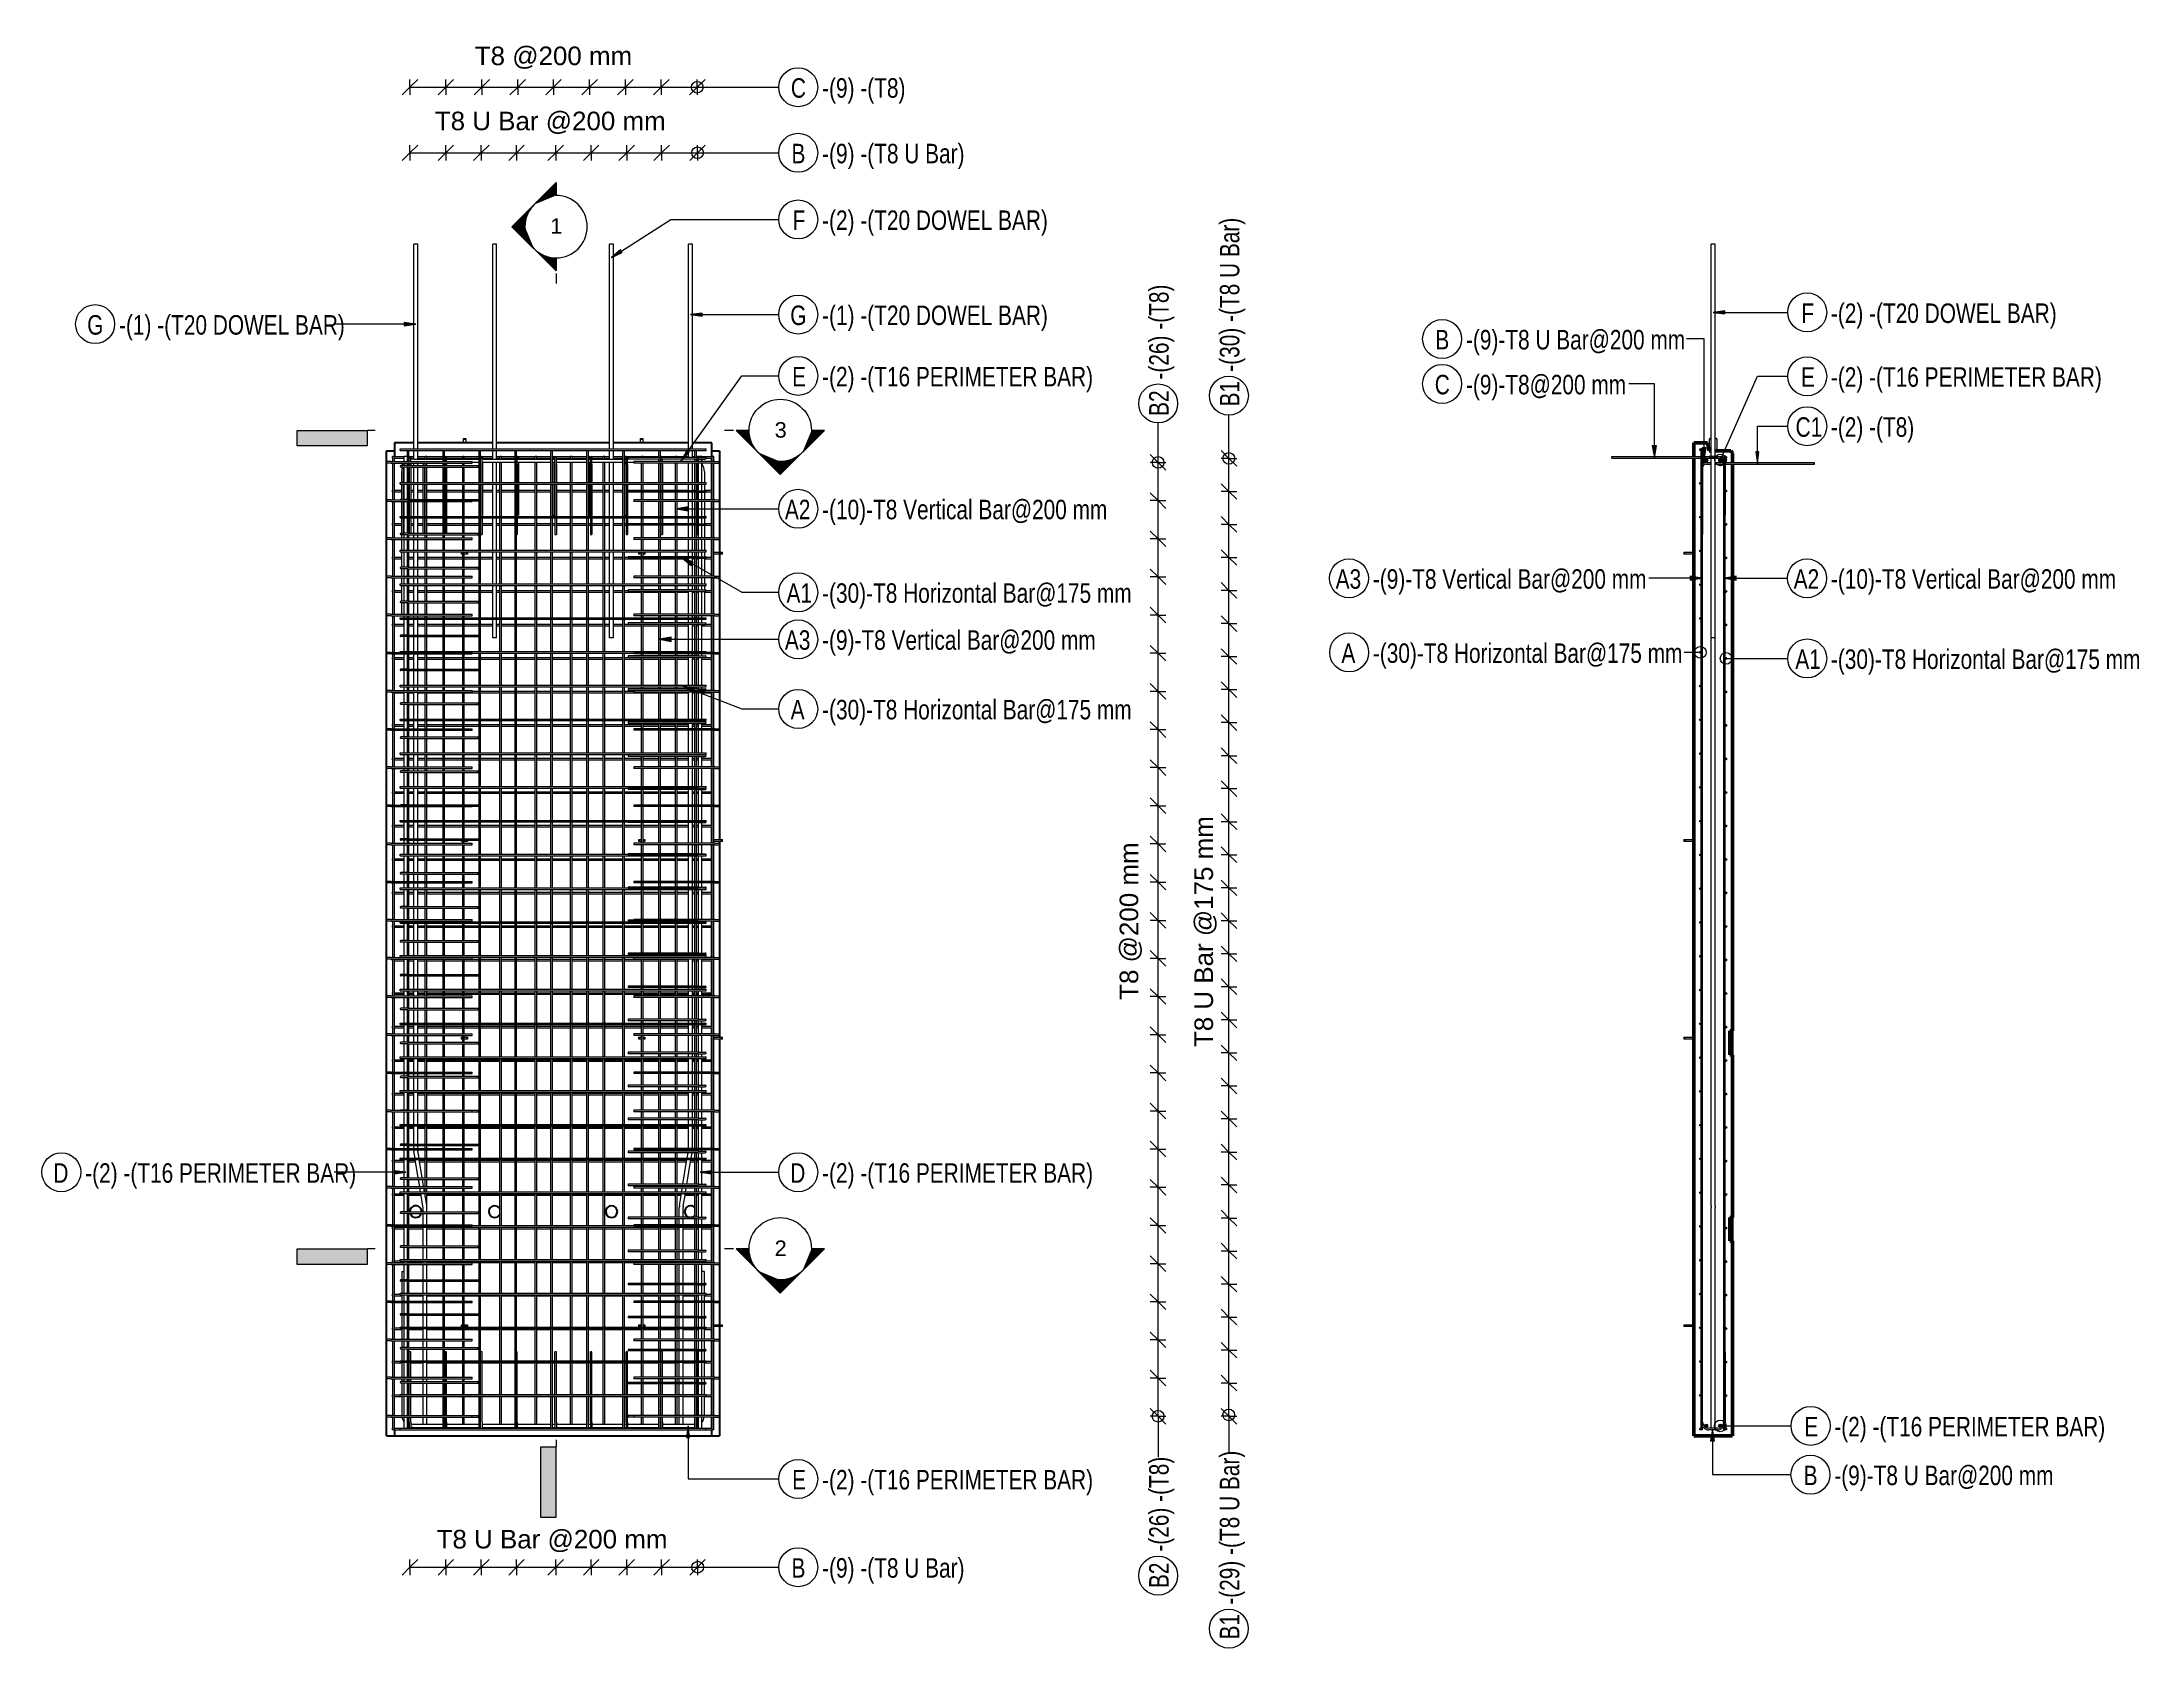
# Model space of a CAD drawing. Header units: millimetres. Extents: x 840 to 20197, y -2485 to 18696.
# Drawn here: x 840 to 11605, y -2485 to 5758 of the extents above.
import ezdxf

# ---------------------------------------------------------------- set-up
doc = ezdxf.new("R2010")
doc.units = ezdxf.units.MM
doc.linetypes.add('Dash', pattern=[6.36, 3.18, -3.18])
for name, color, linetype, lineweight in [('A-ANNO-DIMS', 211, 'Continuous', 9), ('A-ANNO-DIMS-40', 211, 'Continuous', 9), ('A-GENM', 13, 'Continuous', 18), ('A-WALL', 113, 'Continuous', 25), ('A-WALL-HDLN', 110, 'Dash', 25), ('G-ANNO-SYMB', 111, 'Continuous', 9), ('S-RBAR', 171, 'Continuous', 18), ('S-RBAR-IDEN', 171, 'Continuous', 9)]:
    doc.layers.add(name, color=color, linetype=linetype, lineweight=lineweight)
doc.styles.add('Arial', font='arial.ttf', dxfattribs={"height": 95.25})
doc.styles.add('Arial_1', font='arial.ttf', dxfattribs={"height": 80})
doc.styles.add('Nirmala UI Semilight', font='NirmalaS.ttf', dxfattribs={"width": 0.8, "height": 100})
doc.dimstyles.new('Arrow_Filled_-_2_5_NI_UI', dxfattribs={"dimscale": 304.8, "dimtxt": 104.736395, "dimasz": 0.262467, "dimexe": 0.131234, "dimexo": 0.0625, "dimgap": 0.131234, "dimtad": 1, "dimdec": 0, "dimzin": 0, "dimdsep": 46, "dimtxsty": 'Nirmala UI Semilight', "dimblk1": 'OBLIQUE', "dimblk2": 'OBLIQUE', "dimsah": 1, "dimcen": 0.09, "dimazin": 0, "dimtfac": 1, "dimtdec": 4, "dimtix": 1, "dimtmove": 0, "dimatfit": 3, "dimfxl": 0.131234, "dimfxlon": 1, "dimtvp": 1, "dimtolj": 1, "dimtzin": 0, "dimarcsym": 2})
doc.dimstyles.new('Arrow_Filled_-_2_5_NI_UI_1', dxfattribs={"dimscale": 304.8, "dimtxt": 104.736395, "dimasz": 0.262467, "dimexe": 0.131234, "dimexo": 0.0625, "dimgap": 0.131234, "dimtad": 1, "dimdec": 0, "dimzin": 0, "dimdsep": 46, "dimtxsty": 'Arial', "dimblk1": 'OBLIQUE', "dimblk2": 'OBLIQUE', "dimsah": 1, "dimcen": 0.09, "dimazin": 0, "dimtfac": 1, "dimtdec": 4, "dimtix": 1, "dimtmove": 0, "dimatfit": 3, "dimfxl": 0.131234, "dimfxlon": 1, "dimtvp": 1, "dimtolj": 1, "dimtzin": 0, "dimarcsym": 2})

msp = doc.modelspace()

# ---------------------------------------------------------------- texts
at = {"layer": 'G-ANNO-SYMB', "char_height": 80, "width": 76.962, "attachment_point": 1, "style": 'Arial_1'}
for s, insert in [('1', (3449.3, 4853.3)), ('3', (4600.9, 3807.2)), ('2', (4600.9, -392.8))]:
    msp.add_mtext(s, dxfattribs=dict(at, insert=insert))
at = {"layer": 'S-RBAR-IDEN', "char_height": 100, "attachment_point": 1, "style": 'Nirmala UI Semilight'}
for s, insert, width in [('C', (4684.4, 5571.9), 84.658), ('-(9) -(T8)', (4844.7, 5571.9), 513.08), ('B', (4687.6, 5235.2), 76.962), ('-(9) -(T8 U Bar)', (4844.7, 5235.2), 872.236), ('F', (4692.9, 4893.2), 64.135), ('-(2) -(T20 DOWEL BAR)', (4844.7, 4893.2), 1357.097), ('F', (9871.4, 4415.9), 64.135), ('-(2) -(T20 DOWEL BAR)', (10023.2, 4415.9), 1357.097), ('G', (1072, 4355.9), 92.354), ('-(1) -(T20 DOWEL BAR)', (1235.5, 4355.9), 1336.573), ('G', (4681.2, 4405.1), 92.354), ('-(1) -(T20 DOWEL BAR)', (4844.7, 4405.1), 1336.573), ('B', (7992.8, 4280), 76.962), ('-(9)-T8 U Bar@200 mm', (8149.9, 4280), 1369.924), ('-(2) -(T16 PERIMETER BAR)', (4844.7, 4090.3), 1546.936), ('-(2) -(T16 PERIMETER BAR)', (10023.2, 4088.2), 1546.936), ('E', (4690.8, 4090.3), 69.266), ('C', (7989.6, 4049.5), 84.658), ('-(9)-T8@200 mm', (8149.9, 4049.5), 1010.768), ('E', (9869.4, 4088.2), 69.266), ('C1', (9841.8, 3831.7), 135.966), ('-(2) -(T8)', (10023.2, 3831.7), 513.08), ('A2', (4653.7, 3408.4), 159.055), ('-(10)-T8 Vertical Bar@200 mm', (4844.7, 3408.4), 1764.995), ('A3', (7481, 3051.9), 159.055), ('-(9)-T8 Vertical Bar@200 mm', (7671.9, 3051.9), 1713.687), ('A2', (9832.2, 3051.9), 159.055), ('-(10)-T8 Vertical Bar@200 mm', (10023.2, 3051.9), 1764.995), ('A1', (4662.2, 2979.5), 138.532), ('-(30)-T8 Horizontal Bar@175 mm', (4844.7, 2979.5), 1934.312), ('A3', (4653.7, 2738.5), 159.055), ('-(9)-T8 Vertical Bar@200 mm', (4844.7, 2738.5), 1713.687), ('A', (7510.6, 2671.3), 87.224), ('-(30)-T8 Horizontal Bar@175 mm', (7671.9, 2671.3), 1934.312), ('A1', (9840.7, 2640.3), 138.532), ('-(30)-T8 Horizontal Bar@175 mm', (10023.2, 2640.3), 1934.312), ('A', (4683.3, 2381.5), 87.224), ('-(30)-T8 Horizontal Bar@175 mm', (4844.7, 2381.5), 1934.312), ('D', (898.6, 3.3), 92.354), ('-(2) -(T16 PERIMETER BAR)', (1062, 3.3), 1546.936), ('D', (4681.2, 3.3), 92.354), ('-(2) -(T16 PERIMETER BAR)', (4844.7, 3.3), 1546.936), ('E', (9886.8, -1298.3), 69.266), ('-(2) -(T16 PERIMETER BAR)', (10040.6, -1298.3), 1546.936), ('E', (4690.8, -1570.9), 69.266), ('-(2) -(T16 PERIMETER BAR)', (4844.7, -1570.9), 1546.936), ('B', (9883.6, -1548.6), 76.962), ('-(9)-T8 U Bar@200 mm', (10040.6, -1548.6), 1369.924), ('B', (4687.6, -2023.4), 76.962), ('-(9) -(T8 U Bar)', (4844.7, -2023.4), 872.236)]:
    msp.add_mtext(s, dxfattribs=dict(at, insert=insert, width=width))
at = {"layer": 'S-RBAR-IDEN', "char_height": 100, "attachment_point": 1, "rotation": 90, "style": 'Nirmala UI Semilight'}
for s, insert, width in [('-(30) -(T8 U Bar)', (6886.5, 4065.3), 944.067), ('-(26) -(T8)', (6523.5, 4025.4), 584.911), ('B1', (6886.5, 3887.2), 128.27), ('B2', (6523.5, 3838.7), 148.793), ('-(29) -(T8 U Bar)', (6886.2, -2262.4), 944.067), ('-(26) -(T8)', (6523.5, -1990), 584.911), ('B2', (6523.5, -2176.7), 148.793), ('B1', (6886.2, -2440.6), 128.27)]:
    msp.add_mtext(s, dxfattribs=dict(at, insert=insert, width=width))

# ---------------------------------------------------------------- blocks, each defined once
blk = doc.blocks.new('RR spread anchor face based - RR-SA-2_5-150-1726819-Elevation Front Copy 1')
at = {"layer": 'A-GENM'}
for p, q in [((2994, 3140), (2996, 3140)), ((2994, 3130), (2994, 3140)), ((2996, 3130), (2994, 3130)), ((2996, 3140), (3000, 3140)), ((2996, 3140), (2996, 3130)), ((3000, 3130), (2996, 3130)), ((3008, 3140), (3021, 3140)), ((3021, 3130), (3008, 3130)), ((3021, 3140), (3024, 3140)), ((3021, 3140), (3021, 3130)), ((3024, 3130), (3021, 3130)), ((3024, 3140), (3024, 3130))]:
    blk.add_line(p, q, dxfattribs=at)
blk = doc.blocks.new('RR spread anchor face based - RR-SA-2_5-150-V1-Elevation Front Copy 1')
at = {"layer": 'A-GENM'}
for p, q in [((3904, 3140), (3906, 3140)), ((3904, 3130), (3904, 3140)), ((3906, 3130), (3904, 3130)), ((3906, 3140), (3917, 3140)), ((3906, 3140), (3906, 3130)), ((3917, 3130), (3906, 3130)), ((3925, 3140), (3931, 3140)), ((3931, 3130), (3925, 3130)), ((3931, 3140), (3934, 3140)), ((3931, 3140), (3931, 3130)), ((3934, 3130), (3931, 3130)), ((3934, 3140), (3934, 3130))]:
    blk.add_line(p, q, dxfattribs=at)
blk = doc.blocks.new('RR spread anchor face based - RR-SA-2_5-150-V2-Elevation Front Copy 1')
at = {"layer": 'A-GENM'}
for p, q in [((2994, 1655), (2994, 1661)), ((2996, 1655), (2994, 1655)), ((2996, 1661), (2996, 1655)), ((3000, 1655), (2996, 1655)), ((3021, 1655), (3008, 1655)), ((3021, 1661), (3021, 1655)), ((3024, 1655), (3021, 1655)), ((3024, 1661), (3024, 1655))]:
    blk.add_line(p, q, dxfattribs=at)
blk = doc.blocks.new('RR spread anchor face based - RR-SA-3_0-200-1726827-Elevation Front Copy 1')
at = {"layer": 'A-GENM'}
for p, q in [((4279, 3140), (4281, 3140)), ((4281, 3130), (4279, 3130)), ((4289, 3140), (4329, 3140)), ((4329, 3130), (4289, 3130)), ((4329, 3140), (4334, 3140)), ((4329, 3130), (4329, 3140)), ((4334, 3130), (4329, 3130)), ((4334, 3130), (4334, 3140))]:
    blk.add_line(p, q, dxfattribs=at)
blk = doc.blocks.new('RR spread anchor face based - RR-SA-4_0-180-1726831-Elevation Front Copy 1')
at = {"layer": 'A-GENM'}
for p, q in [((3003, 3718), (3003, 3723)), ((3003, 3723), (3015, 3723)), ((3003, 3700), (3003, 3718)), ((3015, 3718), (3003, 3718)), ((3015, 3723), (3015, 3718)), ((3015, 3718), (3015, 3700))]:
    blk.add_line(p, q, dxfattribs=at)
blk = doc.blocks.new('RR spread anchor face based - RR-SA-2_5-150-1726819-Elevation Right Copy 1')
at = {"layer": 'A-GENM'}
for p, q in [((17885, 3140), (17890, 3140)), ((17885, 3140), (17885, 3130)), ((17890, 3130), (17885, 3130)), ((17890, 3140), (17935, 3140)), ((17890, 3140), (17890, 3130)), ((17935, 3130), (17890, 3130))]:
    blk.add_line(p, q, dxfattribs=at)
blk = doc.blocks.new('RR spread anchor face based - RR-SA-4_0-180-1726831-Elevation Right Copy 1')
at = {"layer": 'A-GENM'}
for p, q in [((18018, 3723), (18015, 3718)), ((18015, 3718), (18015, 3660)), ((18025, 3723), (18018, 3723)), ((18053, 3723), (18045, 3723)), ((18055, 3718), (18053, 3723)), ((18055, 3660), (18055, 3718))]:
    blk.add_line(p, q, dxfattribs=at)
blk = doc.blocks.new('M_Rebar Tag_rfa MARK - ARROW-794226-Elevation Front Copy 1')
at = {"layer": 'S-RBAR-IDEN'}
blk.add_circle((4722, 4359), 100, dxfattribs=at)
blk = doc.blocks.new('DIMBLOCK1-Elevation Front Copy 1')
at = {"layer": 'A-ANNO-DIMS-40'}
for p, q in [((6569, -1099), (6529, -1059)), ((6569, -1099), (6529, -1099)), ((6569, -1295), (6569, -1099)), ((6569, -1099), (6609, -1139)), ((6569, -1099), (6609, -1099)), ((6569, -1295), (6529, -1255)), ((6569, -1295), (6529, -1295)), ((6569, -1295), (6609, -1335)), ((6569, -1295), (6609, -1295))]:
    blk.add_line(p, q, dxfattribs=at)
blk = doc.blocks.new('_Oblique')
at = {"color": 0, "linetype": 'ByBlock', "lineweight": -2}
blk.add_line((-0.5, -0.5), (0.5, 0.5), dxfattribs=at)
blk = doc.blocks.new('DIMBLOCK2-Elevation Front Copy 1')
at = {"layer": 'A-ANNO-DIMS-40'}
for p, q in [((6569, -903), (6529, -863)), ((6569, -903), (6529, -903)), ((6569, -1099), (6569, -903)), ((6569, -903), (6609, -943)), ((6569, -903), (6609, -903)), ((6569, -1099), (6529, -1059)), ((6569, -1099), (6529, -1099)), ((6569, -1099), (6609, -1139)), ((6569, -1099), (6609, -1099))]:
    blk.add_line(p, q, dxfattribs=at)
blk = doc.blocks.new('DIMBLOCK3-Elevation Front Copy 1')
at = {"layer": 'A-ANNO-DIMS-40'}
for p, q in [((6569, -708), (6529, -668)), ((6569, -708), (6529, -708)), ((6569, -903), (6569, -708)), ((6569, -708), (6609, -748)), ((6569, -708), (6609, -708)), ((6569, -903), (6529, -863)), ((6569, -903), (6529, -903)), ((6569, -903), (6609, -943)), ((6569, -903), (6609, -903))]:
    blk.add_line(p, q, dxfattribs=at)
blk = doc.blocks.new('DIMBLOCK4-Elevation Front Copy 1')
at = {"layer": 'A-ANNO-DIMS-40'}
for p, q in [((6569, -512), (6529, -472)), ((6569, -512), (6529, -512)), ((6569, -708), (6569, -512)), ((6569, -512), (6609, -552)), ((6569, -512), (6609, -512)), ((6569, -708), (6529, -668)), ((6569, -708), (6529, -708)), ((6569, -708), (6609, -748)), ((6569, -708), (6609, -708))]:
    blk.add_line(p, q, dxfattribs=at)
blk = doc.blocks.new('DIMBLOCK5-Elevation Front Copy 1')
at = {"layer": 'A-ANNO-DIMS-40'}
for p, q in [((6569, -316), (6529, -276)), ((6569, -316), (6529, -316)), ((6569, -512), (6569, -316)), ((6569, -316), (6609, -356)), ((6569, -316), (6609, -316)), ((6569, -512), (6529, -472)), ((6569, -512), (6529, -512)), ((6569, -512), (6609, -552)), ((6569, -512), (6609, -512))]:
    blk.add_line(p, q, dxfattribs=at)
blk = doc.blocks.new('DIMBLOCK6-Elevation Front Copy 1')
at = {"layer": 'A-ANNO-DIMS-40'}
for p, q in [((6569, -120), (6529, -80)), ((6569, -120), (6529, -120)), ((6569, -316), (6569, -120)), ((6569, -120), (6609, -160)), ((6569, -120), (6609, -120)), ((6569, -316), (6529, -276)), ((6569, -316), (6529, -316)), ((6569, -316), (6609, -356)), ((6569, -316), (6609, -316))]:
    blk.add_line(p, q, dxfattribs=at)
blk = doc.blocks.new('DIMBLOCK7-Elevation Front Copy 1')
at = {"layer": 'A-ANNO-DIMS-40'}
for p, q in [((6569, 76), (6529, 116)), ((6569, 76), (6529, 76)), ((6569, -120), (6569, 76)), ((6569, 76), (6609, 36)), ((6569, 76), (6609, 76)), ((6569, -120), (6529, -80)), ((6569, -120), (6529, -120)), ((6569, -120), (6609, -160)), ((6569, -120), (6609, -120))]:
    blk.add_line(p, q, dxfattribs=at)
blk = doc.blocks.new('DIMBLOCK8-Elevation Front Copy 1')
at = {"layer": 'A-ANNO-DIMS-40'}
for p, q in [((6569, 271), (6529, 311)), ((6569, 271), (6529, 271)), ((6569, 76), (6569, 271)), ((6569, 271), (6609, 231)), ((6569, 271), (6609, 271)), ((6569, 76), (6529, 116)), ((6569, 76), (6529, 76)), ((6569, 76), (6609, 36)), ((6569, 76), (6609, 76))]:
    blk.add_line(p, q, dxfattribs=at)
blk = doc.blocks.new('DIMBLOCK9-Elevation Front Copy 1')
at = {"layer": 'A-ANNO-DIMS-40'}
for p, q in [((6569, 467), (6529, 507)), ((6569, 467), (6529, 467)), ((6569, 271), (6569, 467)), ((6569, 467), (6609, 427)), ((6569, 467), (6609, 467)), ((6569, 271), (6529, 311)), ((6569, 271), (6529, 271)), ((6569, 271), (6609, 231)), ((6569, 271), (6609, 271))]:
    blk.add_line(p, q, dxfattribs=at)
blk = doc.blocks.new('DIMBLOCK10-Elevation Front Copy 1')
at = {"layer": 'A-ANNO-DIMS-40'}
for p, q in [((6569, 663), (6529, 703)), ((6569, 663), (6529, 663)), ((6569, 467), (6569, 663)), ((6569, 663), (6609, 623)), ((6569, 663), (6609, 663)), ((6569, 467), (6529, 507)), ((6569, 467), (6529, 467)), ((6569, 467), (6609, 427)), ((6569, 467), (6609, 467))]:
    blk.add_line(p, q, dxfattribs=at)
blk = doc.blocks.new('DIMBLOCK11-Elevation Front Copy 1')
at = {"layer": 'A-ANNO-DIMS-40'}
for p, q in [((6569, 859), (6529, 899)), ((6569, 859), (6529, 859)), ((6569, 663), (6569, 859)), ((6569, 859), (6609, 819)), ((6569, 859), (6609, 859)), ((6569, 663), (6529, 703)), ((6569, 663), (6529, 663)), ((6569, 663), (6609, 623)), ((6569, 663), (6609, 663))]:
    blk.add_line(p, q, dxfattribs=at)
blk = doc.blocks.new('DIMBLOCK12-Elevation Front Copy 1')
at = {"layer": 'A-ANNO-DIMS-40'}
for p, q in [((6569, 1055), (6529, 1095)), ((6569, 1055), (6529, 1055)), ((6569, 859), (6569, 1055)), ((6569, 1055), (6609, 1015)), ((6569, 1055), (6609, 1055)), ((6569, 859), (6529, 899)), ((6569, 859), (6529, 859)), ((6569, 859), (6609, 819)), ((6569, 859), (6609, 859))]:
    blk.add_line(p, q, dxfattribs=at)
blk = doc.blocks.new('DIMBLOCK13-Elevation Front Copy 1')
at = {"layer": 'A-ANNO-DIMS-40'}
for p, q in [((6569, 1250), (6529, 1290)), ((6569, 1250), (6529, 1250)), ((6569, 1055), (6569, 1250)), ((6569, 1250), (6609, 1210)), ((6569, 1250), (6609, 1250)), ((6569, 1055), (6529, 1095)), ((6569, 1055), (6529, 1055)), ((6569, 1055), (6609, 1015)), ((6569, 1055), (6609, 1055))]:
    blk.add_line(p, q, dxfattribs=at)
blk = doc.blocks.new('DIMBLOCK14-Elevation Front Copy 1')
at = {"layer": 'A-ANNO-DIMS-40'}
for p, q in [((6569, 1446), (6529, 1486)), ((6569, 1446), (6529, 1446)), ((6569, 1250), (6569, 1446)), ((6569, 1446), (6609, 1406)), ((6569, 1446), (6609, 1446)), ((6569, 1250), (6529, 1290)), ((6569, 1250), (6529, 1250)), ((6569, 1250), (6609, 1210)), ((6569, 1250), (6609, 1250))]:
    blk.add_line(p, q, dxfattribs=at)
blk = doc.blocks.new('DIMBLOCK15-Elevation Front Copy 1')
at = {"layer": 'A-ANNO-DIMS-40'}
for p, q in [((6569, 1642), (6529, 1682)), ((6569, 1642), (6529, 1642)), ((6569, 1446), (6569, 1642)), ((6569, 1642), (6609, 1602)), ((6569, 1642), (6609, 1642)), ((6569, 1446), (6529, 1486)), ((6569, 1446), (6529, 1446)), ((6569, 1446), (6609, 1406)), ((6569, 1446), (6609, 1446))]:
    blk.add_line(p, q, dxfattribs=at)
blk = doc.blocks.new('DIMBLOCK16-Elevation Front Copy 1')
at = {"layer": 'A-ANNO-DIMS-40'}
for p, q in [((6569, 1838), (6529, 1878)), ((6569, 1838), (6529, 1838)), ((6569, 1642), (6569, 1838)), ((6569, 1838), (6609, 1798)), ((6569, 1838), (6609, 1838)), ((6569, 1642), (6529, 1682)), ((6569, 1642), (6529, 1642)), ((6569, 1642), (6609, 1602)), ((6569, 1642), (6609, 1642))]:
    blk.add_line(p, q, dxfattribs=at)
blk = doc.blocks.new('DIMBLOCK17-Elevation Front Copy 1')
at = {"layer": 'A-ANNO-DIMS-40'}
for p, q in [((6569, 2034), (6529, 2074)), ((6569, 2034), (6529, 2034)), ((6569, 1838), (6569, 2034)), ((6569, 2034), (6609, 1994)), ((6569, 2034), (6609, 2034)), ((6569, 1838), (6529, 1878)), ((6569, 1838), (6529, 1838)), ((6569, 1838), (6609, 1798)), ((6569, 1838), (6609, 1838))]:
    blk.add_line(p, q, dxfattribs=at)
blk = doc.blocks.new('DIMBLOCK18-Elevation Front Copy 1')
at = {"layer": 'A-ANNO-DIMS-40'}
for p, q in [((6569, 2229), (6529, 2269)), ((6569, 2229), (6529, 2229)), ((6569, 2034), (6569, 2229)), ((6569, 2229), (6609, 2189)), ((6569, 2229), (6609, 2229)), ((6569, 2034), (6529, 2074)), ((6569, 2034), (6529, 2034)), ((6569, 2034), (6609, 1994)), ((6569, 2034), (6609, 2034))]:
    blk.add_line(p, q, dxfattribs=at)
blk = doc.blocks.new('DIMBLOCK19-Elevation Front Copy 1')
at = {"layer": 'A-ANNO-DIMS-40'}
for p, q in [((6569, 2425), (6529, 2465)), ((6569, 2425), (6529, 2425)), ((6569, 2229), (6569, 2425)), ((6569, 2425), (6609, 2385)), ((6569, 2425), (6609, 2425)), ((6569, 2229), (6529, 2269)), ((6569, 2229), (6529, 2229)), ((6569, 2229), (6609, 2189)), ((6569, 2229), (6609, 2229))]:
    blk.add_line(p, q, dxfattribs=at)
blk = doc.blocks.new('DIMBLOCK20-Elevation Front Copy 1')
at = {"layer": 'A-ANNO-DIMS-40'}
for p, q in [((6569, 2621), (6529, 2661)), ((6569, 2621), (6529, 2621)), ((6569, 2425), (6569, 2621)), ((6569, 2621), (6609, 2581)), ((6569, 2621), (6609, 2621)), ((6569, 2425), (6529, 2465)), ((6569, 2425), (6529, 2425)), ((6569, 2425), (6609, 2385)), ((6569, 2425), (6609, 2425))]:
    blk.add_line(p, q, dxfattribs=at)
blk = doc.blocks.new('DIMBLOCK21-Elevation Front Copy 1')
at = {"layer": 'A-ANNO-DIMS-40'}
for p, q in [((6569, 2817), (6529, 2857)), ((6569, 2817), (6529, 2817)), ((6569, 2621), (6569, 2817)), ((6569, 2817), (6609, 2777)), ((6569, 2817), (6609, 2817)), ((6569, 2621), (6529, 2661)), ((6569, 2621), (6529, 2621)), ((6569, 2621), (6609, 2581)), ((6569, 2621), (6609, 2621))]:
    blk.add_line(p, q, dxfattribs=at)
blk = doc.blocks.new('DIMBLOCK22-Elevation Front Copy 1')
at = {"layer": 'A-ANNO-DIMS-40'}
for p, q in [((6569, 3013), (6529, 3053)), ((6569, 3013), (6529, 3013)), ((6569, 2817), (6569, 3013)), ((6569, 3013), (6609, 2973)), ((6569, 3013), (6609, 3013)), ((6569, 2817), (6529, 2857)), ((6569, 2817), (6529, 2817)), ((6569, 2817), (6609, 2777)), ((6569, 2817), (6609, 2817))]:
    blk.add_line(p, q, dxfattribs=at)
blk = doc.blocks.new('DIMBLOCK23-Elevation Front Copy 1')
at = {"layer": 'A-ANNO-DIMS-40'}
for p, q in [((6569, 3208), (6529, 3248)), ((6569, 3208), (6529, 3208)), ((6569, 3013), (6569, 3208)), ((6569, 3208), (6609, 3168)), ((6569, 3208), (6609, 3208)), ((6569, 3013), (6529, 3053)), ((6569, 3013), (6529, 3013)), ((6569, 3013), (6609, 2973)), ((6569, 3013), (6609, 3013))]:
    blk.add_line(p, q, dxfattribs=at)
blk = doc.blocks.new('DIMBLOCK24-Elevation Front Copy 1')
at = {"layer": 'A-ANNO-DIMS-40'}
for p, q in [((6569, 3404), (6529, 3444)), ((6569, 3404), (6529, 3404)), ((6569, 3208), (6569, 3404)), ((6569, 3404), (6609, 3364)), ((6569, 3404), (6609, 3404)), ((6569, 3208), (6529, 3248)), ((6569, 3208), (6529, 3208)), ((6569, 3208), (6609, 3168)), ((6569, 3208), (6609, 3208))]:
    blk.add_line(p, q, dxfattribs=at)
blk = doc.blocks.new('DIMBLOCK25-Elevation Front Copy 1')
at = {"layer": 'A-ANNO-DIMS-40'}
for p, q in [((6569, 3600), (6529, 3640)), ((6569, 3600), (6529, 3600)), ((6569, 3404), (6569, 3600)), ((6569, 3600), (6609, 3560)), ((6569, 3600), (6609, 3600)), ((6569, 3404), (6529, 3444)), ((6569, 3404), (6529, 3404)), ((6569, 3404), (6609, 3364)), ((6569, 3404), (6609, 3404))]:
    blk.add_line(p, q, dxfattribs=at)
blk = doc.blocks.new('DIMBLOCK26-Elevation Front Copy 1')
at = {"layer": 'A-ANNO-DIMS-40'}
for p, q in [((6569, 3600), (6529, 3640)), ((6569, 3600), (6529, 3600)), ((6569, -1295), (6569, 3600)), ((6569, 3404), (6569, 3600)), ((6569, 3600), (6609, 3560)), ((6569, 3600), (6609, 3600)), ((6569, 3404), (6529, 3444)), ((6569, 3404), (6529, 3404)), ((6569, 3208), (6569, 3404)), ((6569, 3404), (6609, 3364)), ((6569, 3404), (6609, 3404)), ((6569, 3208), (6529, 3248)), ((6569, 3208), (6529, 3208)), ((6569, 3013), (6569, 3208)), ((6569, 3208), (6609, 3168)), ((6569, 3208), (6609, 3208)), ((6569, 3013), (6529, 3053)), ((6569, 3013), (6529, 3013)), ((6569, 2817), (6569, 3013)), ((6569, 3013), (6609, 2973)), ((6569, 3013), (6609, 3013)), ((6569, 2817), (6529, 2857)), ((6569, 2817), (6529, 2817)), ((6569, 2621), (6569, 2817)), ((6569, 2817), (6609, 2777)), ((6569, 2817), (6609, 2817)), ((6569, 2621), (6529, 2661)), ((6569, 2621), (6529, 2621)), ((6569, 2425), (6569, 2621)), ((6569, 2621), (6609, 2581)), ((6569, 2621), (6609, 2621)), ((6569, 2425), (6529, 2465)), ((6569, 2425), (6529, 2425)), ((6569, 2229), (6569, 2425)), ((6569, 2425), (6609, 2385)), ((6569, 2425), (6609, 2425)), ((6569, 2229), (6529, 2269)), ((6569, 2229), (6529, 2229)), ((6569, 2034), (6569, 2229)), ((6569, 2229), (6609, 2189)), ((6569, 2229), (6609, 2229)), ((6569, 2034), (6529, 2074)), ((6569, 2034), (6529, 2034)), ((6569, 1838), (6569, 2034)), ((6569, 2034), (6609, 1994)), ((6569, 2034), (6609, 2034)), ((6569, 1838), (6529, 1878)), ((6569, 1838), (6529, 1838)), ((6569, 1642), (6569, 1838)), ((6569, 1838), (6609, 1798)), ((6569, 1838), (6609, 1838)), ((6569, 1642), (6529, 1682)), ((6569, 1642), (6529, 1642)), ((6569, 1446), (6569, 1642)), ((6569, 1642), (6609, 1602)), ((6569, 1642), (6609, 1642)), ((6569, 1446), (6529, 1486)), ((6569, 1446), (6529, 1446)), ((6569, 1250), (6569, 1446)), ((6569, 1446), (6609, 1406)), ((6569, 1446), (6609, 1446)), ((6569, 1250), (6529, 1290)), ((6569, 1250), (6529, 1250)), ((6569, 1055), (6569, 1250)), ((6569, 1250), (6609, 1210)), ((6569, 1250), (6609, 1250)), ((6569, 1055), (6529, 1095)), ((6569, 1055), (6529, 1055)), ((6569, 859), (6569, 1055)), ((6569, 1055), (6609, 1015)), ((6569, 1055), (6609, 1055)), ((6569, 859), (6529, 899)), ((6569, 859), (6529, 859)), ((6569, 663), (6569, 859)), ((6569, 859), (6609, 819)), ((6569, 859), (6609, 859)), ((6569, 663), (6529, 703)), ((6569, 663), (6529, 663)), ((6569, 467), (6569, 663)), ((6569, 663), (6609, 623)), ((6569, 663), (6609, 663)), ((6569, 467), (6529, 507)), ((6569, 467), (6529, 467)), ((6569, 271), (6569, 467)), ((6569, 467), (6609, 427)), ((6569, 467), (6609, 467)), ((6569, 271), (6529, 311)), ((6569, 271), (6529, 271)), ((6569, 76), (6569, 271)), ((6569, 271), (6609, 231)), ((6569, 271), (6609, 271)), ((6569, 76), (6529, 116)), ((6569, 76), (6529, 76)), ((6569, -120), (6569, 76)), ((6569, 76), (6609, 36)), ((6569, 76), (6609, 76)), ((6569, -120), (6529, -80)), ((6569, -120), (6529, -120)), ((6569, -316), (6569, -120)), ((6569, -120), (6609, -160)), ((6569, -120), (6609, -120)), ((6569, -316), (6529, -276)), ((6569, -316), (6529, -316)), ((6569, -512), (6569, -316)), ((6569, -316), (6609, -356)), ((6569, -316), (6609, -316)), ((6569, -512), (6529, -472)), ((6569, -512), (6529, -512)), ((6569, -708), (6569, -512)), ((6569, -512), (6609, -552)), ((6569, -512), (6609, -512)), ((6569, -708), (6529, -668)), ((6569, -708), (6529, -708)), ((6569, -903), (6569, -708)), ((6569, -708), (6609, -748)), ((6569, -708), (6609, -708)), ((6569, -903), (6529, -863)), ((6569, -903), (6529, -903)), ((6569, -1099), (6569, -903)), ((6569, -903), (6609, -943)), ((6569, -903), (6609, -903)), ((6569, -1099), (6529, -1059)), ((6569, -1099), (6529, -1099)), ((6569, -1295), (6569, -1099)), ((6569, -1099), (6609, -1139)), ((6569, -1099), (6609, -1099)), ((6569, -1295), (6529, -1255)), ((6569, -1295), (6529, -1295)), ((6569, -1295), (6609, -1335)), ((6569, -1295), (6609, -1295))]:
    blk.add_line(p, q, dxfattribs=at)
blk = doc.blocks.new('_None')
blk = doc.blocks.new('DIMBLOCK27-Elevation Front Copy 1')
at = {"layer": 'A-ANNO-DIMS-40'}
for p, q in [((6933, -1125), (6893, -1085)), ((6933, -1125), (6893, -1125)), ((6933, -1295), (6933, -1125)), ((6933, -1125), (6973, -1165)), ((6933, -1125), (6973, -1125)), ((6933, -1295), (6893, -1255)), ((6933, -1295), (6893, -1295)), ((6933, -1295), (6973, -1335)), ((6933, -1295), (6973, -1295))]:
    blk.add_line(p, q, dxfattribs=at)
blk = doc.blocks.new('DIMBLOCK28-Elevation Front Copy 1')
at = {"layer": 'A-ANNO-DIMS-40'}
for p, q in [((6933, -956), (6893, -916)), ((6933, -956), (6893, -956)), ((6933, -1125), (6933, -956)), ((6933, -956), (6973, -996)), ((6933, -956), (6973, -956)), ((6933, -1125), (6893, -1085)), ((6933, -1125), (6893, -1125)), ((6933, -1125), (6973, -1165)), ((6933, -1125), (6973, -1125))]:
    blk.add_line(p, q, dxfattribs=at)
blk = doc.blocks.new('DIMBLOCK29-Elevation Front Copy 1')
at = {"layer": 'A-ANNO-DIMS-40'}
for p, q in [((6933, -786), (6893, -746)), ((6933, -786), (6893, -786)), ((6933, -956), (6933, -786)), ((6933, -786), (6973, -826)), ((6933, -786), (6973, -786)), ((6933, -956), (6893, -916)), ((6933, -956), (6893, -956)), ((6933, -956), (6973, -996)), ((6933, -956), (6973, -956))]:
    blk.add_line(p, q, dxfattribs=at)
blk = doc.blocks.new('DIMBLOCK30-Elevation Front Copy 1')
at = {"layer": 'A-ANNO-DIMS-40'}
for p, q in [((6933, -617), (6893, -577)), ((6933, -617), (6893, -617)), ((6933, -786), (6933, -617)), ((6933, -617), (6973, -657)), ((6933, -617), (6973, -617)), ((6933, -786), (6893, -746)), ((6933, -786), (6893, -786)), ((6933, -786), (6973, -826)), ((6933, -786), (6973, -786))]:
    blk.add_line(p, q, dxfattribs=at)
blk = doc.blocks.new('DIMBLOCK31-Elevation Front Copy 1')
at = {"layer": 'A-ANNO-DIMS-40'}
for p, q in [((6933, -447), (6893, -407)), ((6933, -447), (6893, -447)), ((6933, -617), (6933, -447)), ((6933, -447), (6973, -487)), ((6933, -447), (6973, -447)), ((6933, -617), (6893, -577)), ((6933, -617), (6893, -617)), ((6933, -617), (6973, -657)), ((6933, -617), (6973, -617))]:
    blk.add_line(p, q, dxfattribs=at)
blk = doc.blocks.new('DIMBLOCK32-Elevation Front Copy 1')
at = {"layer": 'A-ANNO-DIMS-40'}
for p, q in [((6933, -278), (6893, -238)), ((6933, -278), (6893, -278)), ((6933, -447), (6933, -278)), ((6933, -278), (6973, -318)), ((6933, -278), (6973, -278)), ((6933, -447), (6893, -407)), ((6933, -447), (6893, -447)), ((6933, -447), (6973, -487)), ((6933, -447), (6973, -447))]:
    blk.add_line(p, q, dxfattribs=at)
blk = doc.blocks.new('DIMBLOCK33-Elevation Front Copy 1')
at = {"layer": 'A-ANNO-DIMS-40'}
for p, q in [((6933, -108), (6893, -68)), ((6933, -108), (6893, -108)), ((6933, -278), (6933, -108)), ((6933, -108), (6973, -148)), ((6933, -108), (6973, -108)), ((6933, -278), (6893, -238)), ((6933, -278), (6893, -278)), ((6933, -278), (6973, -318)), ((6933, -278), (6973, -278))]:
    blk.add_line(p, q, dxfattribs=at)
blk = doc.blocks.new('DIMBLOCK34-Elevation Front Copy 1')
at = {"layer": 'A-ANNO-DIMS-40'}
for p, q in [((6933, 61), (6893, 101)), ((6933, 61), (6893, 61)), ((6933, -108), (6933, 61)), ((6933, 61), (6973, 21)), ((6933, 61), (6973, 61)), ((6933, -108), (6893, -68)), ((6933, -108), (6893, -108)), ((6933, -108), (6973, -148)), ((6933, -108), (6973, -108))]:
    blk.add_line(p, q, dxfattribs=at)
blk = doc.blocks.new('DIMBLOCK35-Elevation Front Copy 1')
at = {"layer": 'A-ANNO-DIMS-40'}
for p, q in [((6933, 231), (6893, 271)), ((6933, 231), (6893, 231)), ((6933, 61), (6933, 231)), ((6933, 231), (6973, 191)), ((6933, 231), (6973, 231)), ((6933, 61), (6893, 101)), ((6933, 61), (6893, 61)), ((6933, 61), (6973, 21)), ((6933, 61), (6973, 61))]:
    blk.add_line(p, q, dxfattribs=at)
blk = doc.blocks.new('DIMBLOCK36-Elevation Front Copy 1')
at = {"layer": 'A-ANNO-DIMS-40'}
for p, q in [((6933, 400), (6893, 440)), ((6933, 400), (6893, 400)), ((6933, 231), (6933, 400)), ((6933, 400), (6973, 360)), ((6933, 400), (6973, 400)), ((6933, 231), (6893, 271)), ((6933, 231), (6893, 231)), ((6933, 231), (6973, 191)), ((6933, 231), (6973, 231))]:
    blk.add_line(p, q, dxfattribs=at)
blk = doc.blocks.new('DIMBLOCK37-Elevation Front Copy 1')
at = {"layer": 'A-ANNO-DIMS-40'}
for p, q in [((6933, 570), (6893, 610)), ((6933, 570), (6893, 570)), ((6933, 400), (6933, 570)), ((6933, 570), (6973, 530)), ((6933, 570), (6973, 570)), ((6933, 400), (6893, 440)), ((6933, 400), (6893, 400)), ((6933, 400), (6973, 360)), ((6933, 400), (6973, 400))]:
    blk.add_line(p, q, dxfattribs=at)
blk = doc.blocks.new('DIMBLOCK38-Elevation Front Copy 1')
at = {"layer": 'A-ANNO-DIMS-40'}
for p, q in [((6933, 739), (6893, 779)), ((6933, 739), (6893, 739)), ((6933, 570), (6933, 739)), ((6933, 739), (6973, 699)), ((6933, 739), (6973, 739)), ((6933, 570), (6893, 610)), ((6933, 570), (6893, 570)), ((6933, 570), (6973, 530)), ((6933, 570), (6973, 570))]:
    blk.add_line(p, q, dxfattribs=at)
blk = doc.blocks.new('DIMBLOCK39-Elevation Front Copy 1')
at = {"layer": 'A-ANNO-DIMS-40'}
for p, q in [((6933, 909), (6893, 949)), ((6933, 909), (6893, 909)), ((6933, 739), (6933, 909)), ((6933, 909), (6973, 869)), ((6933, 909), (6973, 909)), ((6933, 739), (6893, 779)), ((6933, 739), (6893, 739)), ((6933, 739), (6973, 699)), ((6933, 739), (6973, 739))]:
    blk.add_line(p, q, dxfattribs=at)
blk = doc.blocks.new('DIMBLOCK40-Elevation Front Copy 1')
at = {"layer": 'A-ANNO-DIMS-40'}
for p, q in [((6933, 1078), (6893, 1118)), ((6933, 1078), (6893, 1078)), ((6933, 909), (6933, 1078)), ((6933, 1078), (6973, 1038)), ((6933, 1078), (6973, 1078)), ((6933, 909), (6893, 949)), ((6933, 909), (6893, 909)), ((6933, 909), (6973, 869)), ((6933, 909), (6973, 909))]:
    blk.add_line(p, q, dxfattribs=at)
blk = doc.blocks.new('DIMBLOCK41-Elevation Front Copy 1')
at = {"layer": 'A-ANNO-DIMS-40'}
for p, q in [((6933, 1248), (6893, 1288)), ((6933, 1248), (6893, 1248)), ((6933, 1078), (6933, 1248)), ((6933, 1248), (6973, 1208)), ((6933, 1248), (6973, 1248)), ((6933, 1078), (6893, 1118)), ((6933, 1078), (6893, 1078)), ((6933, 1078), (6973, 1038)), ((6933, 1078), (6973, 1078))]:
    blk.add_line(p, q, dxfattribs=at)
blk = doc.blocks.new('DIMBLOCK42-Elevation Front Copy 1')
at = {"layer": 'A-ANNO-DIMS-40'}
for p, q in [((6933, 1417), (6893, 1457)), ((6933, 1417), (6893, 1417)), ((6933, 1248), (6933, 1417)), ((6933, 1417), (6973, 1377)), ((6933, 1417), (6973, 1417)), ((6933, 1248), (6893, 1288)), ((6933, 1248), (6893, 1248)), ((6933, 1248), (6973, 1208)), ((6933, 1248), (6973, 1248))]:
    blk.add_line(p, q, dxfattribs=at)
blk = doc.blocks.new('DIMBLOCK43-Elevation Front Copy 1')
at = {"layer": 'A-ANNO-DIMS-40'}
for p, q in [((6933, 1587), (6893, 1627)), ((6933, 1587), (6893, 1587)), ((6933, 1417), (6933, 1587)), ((6933, 1587), (6973, 1547)), ((6933, 1587), (6973, 1587)), ((6933, 1417), (6893, 1457)), ((6933, 1417), (6893, 1417)), ((6933, 1417), (6973, 1377)), ((6933, 1417), (6973, 1417))]:
    blk.add_line(p, q, dxfattribs=at)
blk = doc.blocks.new('DIMBLOCK44-Elevation Front Copy 1')
at = {"layer": 'A-ANNO-DIMS-40'}
for p, q in [((6933, 1756), (6893, 1796)), ((6933, 1756), (6893, 1756)), ((6933, 1587), (6933, 1756)), ((6933, 1756), (6973, 1716)), ((6933, 1756), (6973, 1756)), ((6933, 1587), (6893, 1627)), ((6933, 1587), (6893, 1587)), ((6933, 1587), (6973, 1547)), ((6933, 1587), (6973, 1587))]:
    blk.add_line(p, q, dxfattribs=at)
blk = doc.blocks.new('DIMBLOCK45-Elevation Front Copy 1')
at = {"layer": 'A-ANNO-DIMS-40'}
for p, q in [((6933, 1926), (6893, 1966)), ((6933, 1926), (6893, 1926)), ((6933, 1756), (6933, 1926)), ((6933, 1926), (6973, 1886)), ((6933, 1926), (6973, 1926)), ((6933, 1756), (6893, 1796)), ((6933, 1756), (6893, 1756)), ((6933, 1756), (6973, 1716)), ((6933, 1756), (6973, 1756))]:
    blk.add_line(p, q, dxfattribs=at)
blk = doc.blocks.new('DIMBLOCK46-Elevation Front Copy 1')
at = {"layer": 'A-ANNO-DIMS-40'}
for p, q in [((6933, 2095), (6893, 2135)), ((6933, 2095), (6893, 2095)), ((6933, 1926), (6933, 2095)), ((6933, 2095), (6973, 2055)), ((6933, 2095), (6973, 2095)), ((6933, 1926), (6893, 1966)), ((6933, 1926), (6893, 1926)), ((6933, 1926), (6973, 1886)), ((6933, 1926), (6973, 1926))]:
    blk.add_line(p, q, dxfattribs=at)
blk = doc.blocks.new('DIMBLOCK47-Elevation Front Copy 1')
at = {"layer": 'A-ANNO-DIMS-40'}
for p, q in [((6933, 2265), (6893, 2305)), ((6933, 2265), (6893, 2265)), ((6933, 2095), (6933, 2265)), ((6933, 2265), (6973, 2225)), ((6933, 2265), (6973, 2265)), ((6933, 2095), (6893, 2135)), ((6933, 2095), (6893, 2095)), ((6933, 2095), (6973, 2055)), ((6933, 2095), (6973, 2095))]:
    blk.add_line(p, q, dxfattribs=at)
blk = doc.blocks.new('DIMBLOCK48-Elevation Front Copy 1')
at = {"layer": 'A-ANNO-DIMS-40'}
for p, q in [((6933, 2434), (6893, 2474)), ((6933, 2434), (6893, 2434)), ((6933, 2265), (6933, 2434)), ((6933, 2434), (6973, 2394)), ((6933, 2434), (6973, 2434)), ((6933, 2265), (6893, 2305)), ((6933, 2265), (6893, 2265)), ((6933, 2265), (6973, 2225)), ((6933, 2265), (6973, 2265))]:
    blk.add_line(p, q, dxfattribs=at)
blk = doc.blocks.new('DIMBLOCK49-Elevation Front Copy 1')
at = {"layer": 'A-ANNO-DIMS-40'}
for p, q in [((6933, 2604), (6893, 2644)), ((6933, 2604), (6893, 2604)), ((6933, 2434), (6933, 2604)), ((6933, 2604), (6973, 2564)), ((6933, 2604), (6973, 2604)), ((6933, 2434), (6893, 2474)), ((6933, 2434), (6893, 2434)), ((6933, 2434), (6973, 2394)), ((6933, 2434), (6973, 2434))]:
    blk.add_line(p, q, dxfattribs=at)
blk = doc.blocks.new('DIMBLOCK50-Elevation Front Copy 1')
at = {"layer": 'A-ANNO-DIMS-40'}
for p, q in [((6933, 2773), (6893, 2813)), ((6933, 2773), (6893, 2773)), ((6933, 2604), (6933, 2773)), ((6933, 2773), (6973, 2733)), ((6933, 2773), (6973, 2773)), ((6933, 2604), (6893, 2644)), ((6933, 2604), (6893, 2604)), ((6933, 2604), (6973, 2564)), ((6933, 2604), (6973, 2604))]:
    blk.add_line(p, q, dxfattribs=at)
blk = doc.blocks.new('DIMBLOCK51-Elevation Front Copy 1')
at = {"layer": 'A-ANNO-DIMS-40'}
for p, q in [((6933, 2943), (6893, 2983)), ((6933, 2943), (6893, 2943)), ((6933, 2773), (6933, 2943)), ((6933, 2943), (6973, 2903)), ((6933, 2943), (6973, 2943)), ((6933, 2773), (6893, 2813)), ((6933, 2773), (6893, 2773)), ((6933, 2773), (6973, 2733)), ((6933, 2773), (6973, 2773))]:
    blk.add_line(p, q, dxfattribs=at)
blk = doc.blocks.new('DIMBLOCK52-Elevation Front Copy 1')
at = {"layer": 'A-ANNO-DIMS-40'}
for p, q in [((6933, 3112), (6893, 3152)), ((6933, 3112), (6893, 3112)), ((6933, 2943), (6933, 3112)), ((6933, 3112), (6973, 3072)), ((6933, 3112), (6973, 3112)), ((6933, 2943), (6893, 2983)), ((6933, 2943), (6893, 2943)), ((6933, 2943), (6973, 2903)), ((6933, 2943), (6973, 2943))]:
    blk.add_line(p, q, dxfattribs=at)
blk = doc.blocks.new('DIMBLOCK53-Elevation Front Copy 1')
at = {"layer": 'A-ANNO-DIMS-40'}
for p, q in [((6933, 3282), (6893, 3322)), ((6933, 3282), (6893, 3282)), ((6933, 3112), (6933, 3282)), ((6933, 3282), (6973, 3242)), ((6933, 3282), (6973, 3282)), ((6933, 3112), (6893, 3152)), ((6933, 3112), (6893, 3112)), ((6933, 3112), (6973, 3072)), ((6933, 3112), (6973, 3112))]:
    blk.add_line(p, q, dxfattribs=at)
blk = doc.blocks.new('DIMBLOCK54-Elevation Front Copy 1')
at = {"layer": 'A-ANNO-DIMS-40'}
for p, q in [((6933, 3451), (6893, 3491)), ((6933, 3451), (6893, 3451)), ((6933, 3282), (6933, 3451)), ((6933, 3451), (6973, 3411)), ((6933, 3451), (6973, 3451)), ((6933, 3282), (6893, 3322)), ((6933, 3282), (6893, 3282)), ((6933, 3282), (6973, 3242)), ((6933, 3282), (6973, 3282))]:
    blk.add_line(p, q, dxfattribs=at)
blk = doc.blocks.new('DIMBLOCK55-Elevation Front Copy 1')
at = {"layer": 'A-ANNO-DIMS-40'}
for p, q in [((6933, 3621), (6893, 3661)), ((6933, 3621), (6893, 3621)), ((6933, 3451), (6933, 3621)), ((6933, 3621), (6973, 3581)), ((6933, 3621), (6973, 3621)), ((6933, 3451), (6893, 3491)), ((6933, 3451), (6893, 3451)), ((6933, 3451), (6973, 3411)), ((6933, 3451), (6973, 3451))]:
    blk.add_line(p, q, dxfattribs=at)
blk = doc.blocks.new('DIMBLOCK56-Elevation Front Copy 1')
at = {"layer": 'A-ANNO-DIMS-40'}
for p, q in [((6933, 3621), (6893, 3661)), ((6933, 3621), (6893, 3621)), ((6933, -1295), (6933, 3621)), ((6933, 3451), (6933, 3621)), ((6933, 3621), (6973, 3581)), ((6933, 3621), (6973, 3621)), ((6933, 3451), (6893, 3491)), ((6933, 3451), (6893, 3451)), ((6933, 3282), (6933, 3451)), ((6933, 3451), (6973, 3411)), ((6933, 3451), (6973, 3451)), ((6933, 3282), (6893, 3322)), ((6933, 3282), (6893, 3282)), ((6933, 3112), (6933, 3282)), ((6933, 3282), (6973, 3242)), ((6933, 3282), (6973, 3282)), ((6933, 3112), (6893, 3152)), ((6933, 3112), (6893, 3112)), ((6933, 2943), (6933, 3112)), ((6933, 3112), (6973, 3072)), ((6933, 3112), (6973, 3112)), ((6933, 2943), (6893, 2983)), ((6933, 2943), (6893, 2943)), ((6933, 2773), (6933, 2943)), ((6933, 2943), (6973, 2903)), ((6933, 2943), (6973, 2943)), ((6933, 2773), (6893, 2813)), ((6933, 2773), (6893, 2773)), ((6933, 2604), (6933, 2773)), ((6933, 2773), (6973, 2733)), ((6933, 2773), (6973, 2773)), ((6933, 2604), (6893, 2644)), ((6933, 2604), (6893, 2604)), ((6933, 2434), (6933, 2604)), ((6933, 2604), (6973, 2564)), ((6933, 2604), (6973, 2604)), ((6933, 2434), (6893, 2474)), ((6933, 2434), (6893, 2434)), ((6933, 2265), (6933, 2434)), ((6933, 2434), (6973, 2394)), ((6933, 2434), (6973, 2434)), ((6933, 2265), (6893, 2305)), ((6933, 2265), (6893, 2265)), ((6933, 2095), (6933, 2265)), ((6933, 2265), (6973, 2225)), ((6933, 2265), (6973, 2265)), ((6933, 2095), (6893, 2135)), ((6933, 2095), (6893, 2095)), ((6933, 1926), (6933, 2095)), ((6933, 2095), (6973, 2055)), ((6933, 2095), (6973, 2095)), ((6933, 1926), (6893, 1966)), ((6933, 1926), (6893, 1926)), ((6933, 1756), (6933, 1926)), ((6933, 1926), (6973, 1886)), ((6933, 1926), (6973, 1926)), ((6933, 1756), (6893, 1796)), ((6933, 1756), (6893, 1756)), ((6933, 1587), (6933, 1756)), ((6933, 1756), (6973, 1716)), ((6933, 1756), (6973, 1756)), ((6933, 1587), (6893, 1627)), ((6933, 1587), (6893, 1587)), ((6933, 1417), (6933, 1587)), ((6933, 1587), (6973, 1547)), ((6933, 1587), (6973, 1587)), ((6933, 1417), (6893, 1457)), ((6933, 1417), (6893, 1417)), ((6933, 1248), (6933, 1417)), ((6933, 1417), (6973, 1377)), ((6933, 1417), (6973, 1417)), ((6933, 1248), (6893, 1288)), ((6933, 1248), (6893, 1248)), ((6933, 1078), (6933, 1248)), ((6933, 1248), (6973, 1208)), ((6933, 1248), (6973, 1248)), ((6933, 1078), (6893, 1118)), ((6933, 1078), (6893, 1078)), ((6933, 909), (6933, 1078)), ((6933, 1078), (6973, 1038)), ((6933, 1078), (6973, 1078)), ((6933, 909), (6893, 949)), ((6933, 909), (6893, 909)), ((6933, 739), (6933, 909)), ((6933, 909), (6973, 869)), ((6933, 909), (6973, 909)), ((6933, 739), (6893, 779)), ((6933, 739), (6893, 739)), ((6933, 570), (6933, 739)), ((6933, 739), (6973, 699)), ((6933, 739), (6973, 739)), ((6933, 570), (6893, 610)), ((6933, 570), (6893, 570)), ((6933, 400), (6933, 570)), ((6933, 570), (6973, 530)), ((6933, 570), (6973, 570)), ((6933, 400), (6893, 440)), ((6933, 400), (6893, 400)), ((6933, 231), (6933, 400)), ((6933, 400), (6973, 360)), ((6933, 400), (6973, 400)), ((6933, 231), (6893, 271)), ((6933, 231), (6893, 231)), ((6933, 61), (6933, 231)), ((6933, 231), (6973, 191)), ((6933, 231), (6973, 231)), ((6933, 61), (6893, 101)), ((6933, 61), (6893, 61)), ((6933, -108), (6933, 61)), ((6933, 61), (6973, 21)), ((6933, 61), (6973, 61)), ((6933, -108), (6893, -68)), ((6933, -108), (6893, -108)), ((6933, -278), (6933, -108)), ((6933, -108), (6973, -148)), ((6933, -108), (6973, -108)), ((6933, -278), (6893, -238)), ((6933, -278), (6893, -278)), ((6933, -447), (6933, -278)), ((6933, -278), (6973, -318)), ((6933, -278), (6973, -278)), ((6933, -447), (6893, -407)), ((6933, -447), (6893, -447)), ((6933, -617), (6933, -447)), ((6933, -447), (6973, -487)), ((6933, -447), (6973, -447)), ((6933, -617), (6893, -577)), ((6933, -617), (6893, -617)), ((6933, -786), (6933, -617)), ((6933, -617), (6973, -657)), ((6933, -617), (6973, -617)), ((6933, -786), (6893, -746)), ((6933, -786), (6893, -786)), ((6933, -956), (6933, -786)), ((6933, -786), (6973, -826)), ((6933, -786), (6973, -786)), ((6933, -956), (6893, -916)), ((6933, -956), (6893, -956)), ((6933, -1125), (6933, -956)), ((6933, -956), (6973, -996)), ((6933, -956), (6973, -956)), ((6933, -1125), (6893, -1085)), ((6933, -1125), (6893, -1125)), ((6933, -1295), (6933, -1125)), ((6933, -1125), (6973, -1165)), ((6933, -1125), (6973, -1125)), ((6933, -1295), (6893, -1255)), ((6933, -1295), (6893, -1295)), ((6933, -1295), (6973, -1335)), ((6933, -1295), (6973, -1295))]:
    blk.add_line(p, q, dxfattribs=at)
blk = doc.blocks.new('DIMBLOCK57-Elevation Front Copy 1')
at = {"layer": 'A-ANNO-DIMS-40'}
for p, q in [((2729, 5189), (2689, 5149)), ((2729, 5189), (2769, 5229)), ((2729, 5189), (2729, 5229)), ((2729, 5189), (2913, 5189)), ((2729, 5189), (2729, 5149)), ((2913, 5189), (2873, 5149)), ((2913, 5189), (2953, 5229)), ((2913, 5189), (2913, 5229)), ((2913, 5189), (2913, 5149))]:
    blk.add_line(p, q, dxfattribs=at)
blk = doc.blocks.new('DIMBLOCK58-Elevation Front Copy 1')
at = {"layer": 'A-ANNO-DIMS-40'}
for p, q in [((2913, 5189), (2873, 5149)), ((2913, 5189), (2953, 5229)), ((2913, 5189), (2913, 5229)), ((2913, 5189), (3095, 5189)), ((2913, 5189), (2913, 5149)), ((3095, 5189), (3055, 5149)), ((3095, 5189), (3135, 5229)), ((3095, 5189), (3095, 5229)), ((3095, 5189), (3095, 5149))]:
    blk.add_line(p, q, dxfattribs=at)
blk = doc.blocks.new('DIMBLOCK59-Elevation Front Copy 1')
at = {"layer": 'A-ANNO-DIMS-40'}
for p, q in [((3095, 5189), (3055, 5149)), ((3095, 5189), (3135, 5229)), ((3095, 5189), (3095, 5229)), ((3095, 5189), (3276, 5189)), ((3095, 5189), (3095, 5149)), ((3276, 5189), (3236, 5149)), ((3276, 5189), (3316, 5229)), ((3276, 5189), (3276, 5229)), ((3276, 5189), (3276, 5149))]:
    blk.add_line(p, q, dxfattribs=at)
blk = doc.blocks.new('DIMBLOCK60-Elevation Front Copy 1')
at = {"layer": 'A-ANNO-DIMS-40'}
for p, q in [((3276, 5189), (3236, 5149)), ((3276, 5189), (3316, 5229)), ((3276, 5189), (3276, 5229)), ((3276, 5189), (3477, 5189)), ((3276, 5189), (3276, 5149)), ((3477, 5189), (3437, 5149)), ((3477, 5189), (3517, 5229)), ((3477, 5189), (3477, 5229)), ((3477, 5189), (3477, 5149))]:
    blk.add_line(p, q, dxfattribs=at)
blk = doc.blocks.new('DIMBLOCK61-Elevation Front Copy 1')
at = {"layer": 'A-ANNO-DIMS-40'}
for p, q in [((3477, 5189), (3437, 5149)), ((3477, 5189), (3517, 5229)), ((3477, 5189), (3477, 5229)), ((3477, 5189), (3659, 5189)), ((3477, 5189), (3477, 5149)), ((3659, 5189), (3619, 5149)), ((3659, 5189), (3699, 5229)), ((3659, 5189), (3659, 5229)), ((3659, 5189), (3659, 5149))]:
    blk.add_line(p, q, dxfattribs=at)
blk = doc.blocks.new('DIMBLOCK62-Elevation Front Copy 1')
at = {"layer": 'A-ANNO-DIMS-40'}
for p, q in [((3659, 5189), (3619, 5149)), ((3659, 5189), (3699, 5229)), ((3659, 5189), (3659, 5229)), ((3659, 5189), (3842, 5189)), ((3659, 5189), (3659, 5149)), ((3842, 5189), (3802, 5149)), ((3842, 5189), (3882, 5229)), ((3842, 5189), (3842, 5229)), ((3842, 5189), (3842, 5149))]:
    blk.add_line(p, q, dxfattribs=at)
blk = doc.blocks.new('DIMBLOCK63-Elevation Front Copy 1')
at = {"layer": 'A-ANNO-DIMS-40'}
for p, q in [((3842, 5189), (3802, 5149)), ((3842, 5189), (3882, 5229)), ((3842, 5189), (3842, 5229)), ((3842, 5189), (4021, 5189)), ((3842, 5189), (3842, 5149)), ((4021, 5189), (3981, 5149)), ((4021, 5189), (4061, 5229)), ((4021, 5189), (4021, 5229)), ((4021, 5189), (4021, 5149))]:
    blk.add_line(p, q, dxfattribs=at)
blk = doc.blocks.new('DIMBLOCK64-Elevation Front Copy 1')
at = {"layer": 'A-ANNO-DIMS-40'}
for p, q in [((4021, 5189), (3981, 5149)), ((4021, 5189), (4061, 5229)), ((4021, 5189), (4021, 5229)), ((4021, 5189), (4205, 5189)), ((4021, 5189), (4021, 5149)), ((4205, 5189), (4165, 5149)), ((4205, 5189), (4245, 5229)), ((4205, 5189), (4205, 5229)), ((4205, 5189), (4205, 5149))]:
    blk.add_line(p, q, dxfattribs=at)
blk = doc.blocks.new('DIMBLOCK65-Elevation Front Copy 1')
at = {"layer": 'A-ANNO-DIMS-40'}
for p, q in [((2729, 5526), (2689, 5486)), ((2729, 5526), (2769, 5566)), ((2729, 5526), (2729, 5566)), ((2729, 5526), (2913, 5526)), ((2729, 5526), (2729, 5486)), ((2913, 5526), (2873, 5486)), ((2913, 5526), (2953, 5566)), ((2913, 5526), (2913, 5566)), ((2913, 5526), (2913, 5486))]:
    blk.add_line(p, q, dxfattribs=at)
blk = doc.blocks.new('DIMBLOCK66-Elevation Front Copy 1')
at = {"layer": 'A-ANNO-DIMS-40'}
for p, q in [((2913, 5526), (2873, 5486)), ((2913, 5526), (2953, 5566)), ((2913, 5526), (2913, 5566)), ((2913, 5526), (3098, 5526)), ((2913, 5526), (2913, 5486)), ((3098, 5526), (3058, 5486)), ((3098, 5526), (3138, 5566)), ((3098, 5526), (3098, 5566)), ((3098, 5526), (3098, 5486))]:
    blk.add_line(p, q, dxfattribs=at)
blk = doc.blocks.new('DIMBLOCK67-Elevation Front Copy 1')
at = {"layer": 'A-ANNO-DIMS-40'}
for p, q in [((3098, 5526), (3058, 5486)), ((3098, 5526), (3138, 5566)), ((3098, 5526), (3098, 5566)), ((3098, 5526), (3282, 5526)), ((3098, 5526), (3098, 5486)), ((3282, 5526), (3242, 5486)), ((3282, 5526), (3322, 5566)), ((3282, 5526), (3282, 5566)), ((3282, 5526), (3282, 5486))]:
    blk.add_line(p, q, dxfattribs=at)
blk = doc.blocks.new('DIMBLOCK68-Elevation Front Copy 1')
at = {"layer": 'A-ANNO-DIMS-40'}
for p, q in [((3282, 5526), (3242, 5486)), ((3282, 5526), (3322, 5566)), ((3282, 5526), (3282, 5566)), ((3282, 5526), (3466, 5526)), ((3282, 5526), (3282, 5486)), ((3466, 5526), (3426, 5486)), ((3466, 5526), (3506, 5566)), ((3466, 5526), (3466, 5566)), ((3466, 5526), (3466, 5486))]:
    blk.add_line(p, q, dxfattribs=at)
blk = doc.blocks.new('DIMBLOCK69-Elevation Front Copy 1')
at = {"layer": 'A-ANNO-DIMS-40'}
for p, q in [((3466, 5526), (3426, 5486)), ((3466, 5526), (3506, 5566)), ((3466, 5526), (3466, 5566)), ((3466, 5526), (3651, 5526)), ((3466, 5526), (3466, 5486)), ((3651, 5526), (3611, 5486)), ((3651, 5526), (3691, 5566)), ((3651, 5526), (3651, 5566)), ((3651, 5526), (3651, 5486))]:
    blk.add_line(p, q, dxfattribs=at)
blk = doc.blocks.new('DIMBLOCK70-Elevation Front Copy 1')
at = {"layer": 'A-ANNO-DIMS-40'}
for p, q in [((3651, 5526), (3611, 5486)), ((3651, 5526), (3691, 5566)), ((3651, 5526), (3651, 5566)), ((3651, 5526), (3835, 5526)), ((3651, 5526), (3651, 5486)), ((3835, 5526), (3795, 5486)), ((3835, 5526), (3875, 5566)), ((3835, 5526), (3835, 5566)), ((3835, 5526), (3835, 5486))]:
    blk.add_line(p, q, dxfattribs=at)
blk = doc.blocks.new('DIMBLOCK71-Elevation Front Copy 1')
at = {"layer": 'A-ANNO-DIMS-40'}
for p, q in [((3835, 5526), (3795, 5486)), ((3835, 5526), (3875, 5566)), ((3835, 5526), (3835, 5566)), ((3835, 5526), (4019, 5526)), ((3835, 5526), (3835, 5486)), ((4019, 5526), (3979, 5486)), ((4019, 5526), (4059, 5566)), ((4019, 5526), (4019, 5566)), ((4019, 5526), (4019, 5486))]:
    blk.add_line(p, q, dxfattribs=at)
blk = doc.blocks.new('DIMBLOCK72-Elevation Front Copy 1')
at = {"layer": 'A-ANNO-DIMS-40'}
for p, q in [((4019, 5526), (3979, 5486)), ((4019, 5526), (4059, 5566)), ((4019, 5526), (4019, 5566)), ((4019, 5526), (4204, 5526)), ((4019, 5526), (4019, 5486)), ((4204, 5526), (4164, 5486)), ((4204, 5526), (4244, 5566)), ((4204, 5526), (4204, 5566)), ((4204, 5526), (4204, 5486))]:
    blk.add_line(p, q, dxfattribs=at)
blk = doc.blocks.new('DIMBLOCK73-Elevation Front Copy 1')
at = {"layer": 'A-ANNO-DIMS-40'}
for p, q in [((2729, 5526), (2689, 5486)), ((2729, 5526), (2769, 5566)), ((2729, 5526), (2729, 5566)), ((2729, 5526), (4204, 5526)), ((2729, 5526), (2913, 5526)), ((2729, 5526), (2729, 5486)), ((2913, 5526), (2873, 5486)), ((2913, 5526), (2953, 5566)), ((2913, 5526), (2913, 5566)), ((2913, 5526), (3098, 5526)), ((2913, 5526), (2913, 5486)), ((3098, 5526), (3058, 5486)), ((3098, 5526), (3138, 5566)), ((3098, 5526), (3098, 5566)), ((3098, 5526), (3282, 5526)), ((3098, 5526), (3098, 5486)), ((3282, 5526), (3242, 5486)), ((3282, 5526), (3322, 5566)), ((3282, 5526), (3282, 5566)), ((3282, 5526), (3466, 5526)), ((3282, 5526), (3282, 5486)), ((3466, 5526), (3426, 5486)), ((3466, 5526), (3506, 5566)), ((3466, 5526), (3466, 5566)), ((3466, 5526), (3651, 5526)), ((3466, 5526), (3466, 5486)), ((3651, 5526), (3611, 5486)), ((3651, 5526), (3691, 5566)), ((3651, 5526), (3651, 5566)), ((3651, 5526), (3835, 5526)), ((3651, 5526), (3651, 5486)), ((3835, 5526), (3795, 5486)), ((3835, 5526), (3875, 5566)), ((3835, 5526), (3835, 5566)), ((3835, 5526), (4019, 5526)), ((3835, 5526), (3835, 5486)), ((4019, 5526), (3979, 5486)), ((4019, 5526), (4059, 5566)), ((4019, 5526), (4019, 5566)), ((4019, 5526), (4204, 5526)), ((4019, 5526), (4019, 5486)), ((4204, 5526), (4164, 5486)), ((4204, 5526), (4244, 5566)), ((4204, 5526), (4204, 5566)), ((4204, 5526), (4204, 5486))]:
    blk.add_line(p, q, dxfattribs=at)
blk = doc.blocks.new('DIMBLOCK74-Elevation Front Copy 1')
at = {"layer": 'A-ANNO-DIMS-40'}
for p, q in [((2729, -2070), (2769, -2030)), ((2729, -2070), (2729, -2030)), ((2913, -2070), (2953, -2030)), ((2913, -2070), (2913, -2030)), ((2729, -2070), (2689, -2110)), ((2729, -2070), (2913, -2070)), ((2729, -2070), (2729, -2110)), ((2913, -2070), (2873, -2110)), ((2913, -2070), (2913, -2110))]:
    blk.add_line(p, q, dxfattribs=at)
blk = doc.blocks.new('DIMBLOCK75-Elevation Front Copy 1')
at = {"layer": 'A-ANNO-DIMS-40'}
for p, q in [((2913, -2070), (2953, -2030)), ((2913, -2070), (2913, -2030)), ((3095, -2070), (3135, -2030)), ((3095, -2070), (3095, -2030)), ((2913, -2070), (2873, -2110)), ((2913, -2070), (3095, -2070)), ((2913, -2070), (2913, -2110)), ((3095, -2070), (3055, -2110)), ((3095, -2070), (3095, -2110))]:
    blk.add_line(p, q, dxfattribs=at)
blk = doc.blocks.new('DIMBLOCK76-Elevation Front Copy 1')
at = {"layer": 'A-ANNO-DIMS-40'}
for p, q in [((3095, -2070), (3135, -2030)), ((3095, -2070), (3095, -2030)), ((3276, -2070), (3316, -2030)), ((3276, -2070), (3276, -2030)), ((3095, -2070), (3055, -2110)), ((3095, -2070), (3276, -2070)), ((3095, -2070), (3095, -2110)), ((3276, -2070), (3236, -2110)), ((3276, -2070), (3276, -2110))]:
    blk.add_line(p, q, dxfattribs=at)
blk = doc.blocks.new('DIMBLOCK77-Elevation Front Copy 1')
at = {"layer": 'A-ANNO-DIMS-40'}
for p, q in [((3276, -2070), (3316, -2030)), ((3276, -2070), (3276, -2030)), ((3477, -2070), (3517, -2030)), ((3477, -2070), (3477, -2030)), ((3276, -2070), (3236, -2110)), ((3276, -2070), (3477, -2070)), ((3276, -2070), (3276, -2110)), ((3477, -2070), (3437, -2110)), ((3477, -2070), (3477, -2110))]:
    blk.add_line(p, q, dxfattribs=at)
blk = doc.blocks.new('DIMBLOCK78-Elevation Front Copy 1')
at = {"layer": 'A-ANNO-DIMS-40'}
for p, q in [((3477, -2070), (3517, -2030)), ((3477, -2070), (3477, -2030)), ((3659, -2070), (3699, -2030)), ((3659, -2070), (3659, -2030)), ((3477, -2070), (3437, -2110)), ((3477, -2070), (3659, -2070)), ((3477, -2070), (3477, -2110)), ((3659, -2070), (3619, -2110)), ((3659, -2070), (3659, -2110))]:
    blk.add_line(p, q, dxfattribs=at)
blk = doc.blocks.new('DIMBLOCK79-Elevation Front Copy 1')
at = {"layer": 'A-ANNO-DIMS-40'}
for p, q in [((3659, -2070), (3699, -2030)), ((3659, -2070), (3659, -2030)), ((3842, -2070), (3882, -2030)), ((3842, -2070), (3842, -2030)), ((3659, -2070), (3619, -2110)), ((3659, -2070), (3842, -2070)), ((3659, -2070), (3659, -2110)), ((3842, -2070), (3802, -2110)), ((3842, -2070), (3842, -2110))]:
    blk.add_line(p, q, dxfattribs=at)
blk = doc.blocks.new('DIMBLOCK80-Elevation Front Copy 1')
at = {"layer": 'A-ANNO-DIMS-40'}
for p, q in [((3842, -2070), (3882, -2030)), ((3842, -2070), (3842, -2030)), ((4021, -2070), (4061, -2030)), ((4021, -2070), (4021, -2030)), ((3842, -2070), (3802, -2110)), ((3842, -2070), (4021, -2070)), ((3842, -2070), (3842, -2110)), ((4021, -2070), (3981, -2110)), ((4021, -2070), (4021, -2110))]:
    blk.add_line(p, q, dxfattribs=at)
blk = doc.blocks.new('DIMBLOCK81-Elevation Front Copy 1')
at = {"layer": 'A-ANNO-DIMS-40'}
for p, q in [((4021, -2070), (4061, -2030)), ((4021, -2070), (4021, -2030)), ((4205, -2070), (4245, -2030)), ((4205, -2070), (4205, -2030)), ((4021, -2070), (3981, -2110)), ((4021, -2070), (4205, -2070)), ((4021, -2070), (4021, -2110)), ((4205, -2070), (4165, -2110)), ((4205, -2070), (4205, -2110))]:
    blk.add_line(p, q, dxfattribs=at)
blk = doc.blocks.new('M_Rebar Tag_rfa Dimension - ARROW-793927-Elevation Front Copy 1')
at = {"layer": 'S-RBAR-IDEN'}
blk.add_circle((4722, 3362), 100, dxfattribs=at)
blk = doc.blocks.new('M_Rebar Tag_rfa MARK - DOT 1_5-794230-Elevation Front Copy 1')
at = {"layer": 'S-RBAR-IDEN'}
blk.add_circle((4722, 5189), 100, dxfattribs=at)
blk = doc.blocks.new('Detail View - M_Section Tail - Filled Horizontal-14034-Elevation Front Copy 1')
at = {"layer": 'G-ANNO-SYMB'}
blk.add_hatch(color=256, dxfattribs=at).paths.add_polyline_path([(3399, -1453), (3479, -1453), (3479, -1813), (3399, -1813)])
for p, q in [((3399, -1453), (3399, -1813)), ((3479, -1453), (3399, -1453)), ((3479, -1813), (3479, -1453)), ((3399, -1813), (3479, -1813))]:
    blk.add_line(p, q, dxfattribs=at)
blk = doc.blocks.new('Detail View - M_Section Head - Filled SHOP DWG-1002450-Elevation Front Copy 1')
at = {"layer": 'G-ANNO-SYMB'}
h = blk.add_hatch(color=256, dxfattribs=at)
edge = h.paths.add_edge_path()
edge.add_line((3479, 5037), (3366, 4923))
edge.add_arc((3479, 4810), 160, 90, 135, ccw=False)
edge.add_line((3479, 4970), (3479, 5037))
h = blk.add_hatch(color=256, dxfattribs=at)
edge = h.paths.add_edge_path()
edge.add_line((3252, 4810), (3319, 4810))
edge.add_arc((3479, 4810), 160, 135, 180, ccw=False)
edge.add_line((3366, 4923), (3252, 4810))
h = blk.add_hatch(color=256, dxfattribs=at)
edge = h.paths.add_edge_path()
edge.add_line((3252, 4810), (3366, 4697))
edge.add_arc((3479, 4810), 160, 180, 225, ccw=False)
edge.add_line((3319, 4810), (3252, 4810))
h = blk.add_hatch(color=256, dxfattribs=at)
edge = h.paths.add_edge_path()
edge.add_line((3479, 4584), (3479, 4650))
edge.add_arc((3479, 4810), 160, 225, 270, ccw=False)
edge.add_line((3366, 4697), (3479, 4584))
for p, q in [((3252, 4810), (3479, 5037)), ((3366, 4923), (3479, 5037)), ((3479, 4970), (3479, 5037)), ((3479, 5037), (3479, 4970)), ((3252, 4810), (3366, 4923)), ((3252, 4810), (3479, 4584)), ((3319, 4810), (3252, 4810)), ((3252, 4810), (3319, 4810)), ((3366, 4697), (3252, 4810)), ((3479, 4584), (3366, 4697)), ((3479, 4650), (3479, 4584)), ((3479, 4650), (3479, 4584))]:
    blk.add_line(p, q, dxfattribs=at)
for start, end in [(90, 270), (90, 135), (270, 90), (135, 180), (180, 225), (225, 270)]:
    blk.add_arc((3479, 4810), 160, start, end, dxfattribs=at)
blk = doc.blocks.new('M_Rebar Tag_rfa Dimension - DOT 1_5-793931-Elevation Right Copy 1')
at = {"layer": 'S-RBAR-IDEN'}
blk.add_circle((18518, 2594), 100, dxfattribs=at)
blk = doc.blocks.new('M_Rebar Tag_rfa MARK - ARROW-794226-Elevation Right Copy 1')
at = {"layer": 'S-RBAR-IDEN'}
blk.add_circle((18518, 3786), 100, dxfattribs=at)
blk = doc.blocks.new('M_Rebar Tag_rfa Dimension - ARROW-793927-Elevation Right Copy 1')
at = {"layer": 'S-RBAR-IDEN'}
blk.add_circle((16644, 4003), 100, dxfattribs=at)
blk = doc.blocks.new('M_Rebar Tag_rfa MARK - DOT 1_5-794230-Elevation Right Copy 1')
at = {"layer": 'S-RBAR-IDEN'}
blk.add_circle((18518, 4042), 100, dxfattribs=at)

# ---------------------------------------------------------------- dimensions: what is measured, and where the dimension line sits
at = {"layer": 'A-ANNO-DIMS'}
for base, p1, p2, text, override, picture, middle in [((4203.8, 5526), (2728.8, 5486), (4203.8, 5486), '1475', {"dimpost": '<>', "dimblk1": 'None', "dimblk2": 'None', "dimsah": 1, "dimfxl": 1475}, 'DIMBLOCK73-Elevation Front Copy 1', (3466.3, 5614.7)), ((2913.2, 5526), (2728.8, 5486), (2913.2, 5486), ' ', {"dimpost": '<>', "dimfxl": 184.375}, 'DIMBLOCK65-Elevation Front Copy 1', (2821, 5526)), ((3097.6, 5526), (2913.2, 5486), (3097.6, 5486), ' ', {"dimpost": '<>', "dimfxl": 184.375}, 'DIMBLOCK66-Elevation Front Copy 1', (3005.4, 5526)), ((3281.9, 5526), (3097.6, 5486), (3281.9, 5486), ' ', {"dimpost": '<>', "dimfxl": 184.375}, 'DIMBLOCK67-Elevation Front Copy 1', (3189.7, 5526)), ((3466.3, 5526), (3281.9, 5486), (3466.3, 5486), ' ', {"dimpost": '<>', "dimfxl": 184.375}, 'DIMBLOCK68-Elevation Front Copy 1', (3374.1, 5526)), ((3650.7, 5526), (3466.3, 5486), (3650.7, 5486), ' ', {"dimpost": '<>', "dimfxl": 184.375}, 'DIMBLOCK69-Elevation Front Copy 1', (3558.5, 5526)), ((3835.1, 5526), (3650.7, 5486), (3835.1, 5486), ' ', {"dimpost": '<>', "dimfxl": 184.375}, 'DIMBLOCK70-Elevation Front Copy 1', (3742.9, 5526)), ((4019.4, 5526), (3835.1, 5486), (4019.4, 5486), ' ', {"dimpost": '<>', "dimfxl": 184.375}, 'DIMBLOCK71-Elevation Front Copy 1', (3927.2, 5526)), ((4203.8, 5526), (4019.4, 5486), (4203.8, 5486), ' ', {"dimpost": '<>', "dimfxl": 184.375}, 'DIMBLOCK72-Elevation Front Copy 1', (4111.6, 5526)), ((2913.3, 5189.2), (2728.7, 5149.2), (2913.3, 5149.2), 'EQ', {"dimpost": '<>', "dimfxl": 184.558908}, 'DIMBLOCK57-Elevation Front Copy 1', (2821, 5281.4)), ((3095.3, 5189.2), (2913.3, 5149.2), (3095.3, 5149.2), 'EQ', {"dimpost": '<>', "dimfxl": 182.058908}, 'DIMBLOCK58-Elevation Front Copy 1', (3004.3, 5281.4)), ((3276.1, 5189.2), (3095.3, 5149.2), (3276.1, 5149.2), 'EQ', {"dimpost": '<>', "dimfxl": 180.808908}, 'DIMBLOCK59-Elevation Front Copy 1', (3185.7, 5281.4)), ((3476.9, 5189.2), (3276.1, 5149.2), (3476.9, 5149.2), 'EQ', {"dimpost": '<>', "dimfxl": 200.808908}, 'DIMBLOCK60-Elevation Front Copy 1', (3376.5, 5281.4)), ((3659, 5189.2), (3476.9, 5149.2), (3659, 5149.2), 'EQ', {"dimpost": '<>', "dimfxl": 182.058908}, 'DIMBLOCK61-Elevation Front Copy 1', (3568, 5281.4)), ((3842.3, 5189.2), (3659, 5149.2), (3842.3, 5149.2), 'EQ', {"dimpost": '<>', "dimfxl": 183.308908}, 'DIMBLOCK62-Elevation Front Copy 1', (3750.6, 5281.4)), ((4020.6, 5189.2), (3842.3, 5149.2), (4020.6, 5149.2), 'EQ', {"dimpost": '<>', "dimfxl": 178.308908}, 'DIMBLOCK63-Elevation Front Copy 1', (3931.5, 5281.4)), ((4205.2, 5189.2), (4020.6, 5149.2), (4205.2, 5149.2), 'EQ', {"dimpost": '<>', "dimfxl": 184.558908}, 'DIMBLOCK64-Elevation Front Copy 1', (4112.9, 5281.4)), ((2913.3, -2069.7), (2728.7, -2029.7), (2913.3, -2029.7), 'EQ', {"dimpost": '<>', "dimfxl": 184.558908}, 'DIMBLOCK74-Elevation Front Copy 1', (2821, -1977.5)), ((3095.3, -2069.7), (2913.3, -2029.7), (3095.3, -2029.7), 'EQ', {"dimpost": '<>', "dimfxl": 182.058908}, 'DIMBLOCK75-Elevation Front Copy 1', (3004.3, -1977.5)), ((3276.1, -2069.7), (3095.3, -2029.7), (3276.1, -2029.7), 'EQ', {"dimpost": '<>', "dimfxl": 180.808908}, 'DIMBLOCK76-Elevation Front Copy 1', (3185.7, -1977.5)), ((3476.9, -2069.7), (3276.1, -2029.7), (3476.9, -2029.7), 'EQ', {"dimpost": '<>', "dimfxl": 200.808908}, 'DIMBLOCK77-Elevation Front Copy 1', (3376.5, -1977.5)), ((3659, -2069.7), (3476.9, -2029.7), (3659, -2029.7), 'EQ', {"dimpost": '<>', "dimfxl": 182.058908}, 'DIMBLOCK78-Elevation Front Copy 1', (3568, -1977.5)), ((3842.3, -2069.7), (3659, -2029.7), (3842.3, -2029.7), 'EQ', {"dimpost": '<>', "dimfxl": 183.308908}, 'DIMBLOCK79-Elevation Front Copy 1', (3750.6, -1977.5)), ((4020.6, -2069.7), (3842.3, -2029.7), (4020.6, -2029.7), 'EQ', {"dimpost": '<>', "dimfxl": 178.308908}, 'DIMBLOCK80-Elevation Front Copy 1', (3931.5, -1977.5)), ((4205.2, -2069.7), (4020.6, -2029.7), (4205.2, -2029.7), 'EQ', {"dimpost": '<>', "dimfxl": 184.558908}, 'DIMBLOCK81-Elevation Front Copy 1', (4112.9, -1977.5))]:
    dim = msp.add_linear_dim(base=base, p1=p1, p2=p2, text=text, dimstyle='Arrow_Filled_-_2_5_NI_UI_1', override=override, dxfattribs=at)
    dim.commit()
    dim.dimension.update_dxf_attribs({"geometry": picture, "text_midpoint": middle})
for base, p1, p2, text, dimstyle, override, picture, middle in [((6932.6, 3620.5), (6892.6, -1295), (6892.6, 3620.5), '4916', 'Arrow_Filled_-_2_5_NI_UI_1', {"dimpost": '<>', "dimblk1": 'None', "dimblk2": 'None', "dimsah": 1, "dimfxl": 4915.516977}, 'DIMBLOCK56-Elevation Front Copy 1', (6844, 1162.8)), ((6932.6, 3620.5), (6892.6, 3451), (6892.6, 3620.5), ' ', 'Arrow_Filled_-_2_5_NI_UI_1', {"dimpost": '<>', "dimfxl": 169.500585}, 'DIMBLOCK55-Elevation Front Copy 1', (6932.6, 3535.8)), ((6569.4, 3600), (6529.4, -1295), (6529.4, 3600), '4895', 'Arrow_Filled_-_2_5_NI_UI', {"dimpost": '<>', "dimblk1": 'None', "dimblk2": 'None', "dimsah": 1, "dimfxl": 4895}, 'DIMBLOCK26-Elevation Front Copy 1', (6477.7, 1152.5)), ((6569.4, 3600), (6529.4, 3404.2), (6529.4, 3600), ' ', 'Arrow_Filled_-_2_5_NI_UI', {"dimpost": '<>', "dimfxl": 195.8}, 'DIMBLOCK25-Elevation Front Copy 1', (6569.4, 3502.1)), ((6932.6, 3451), (6892.6, 3281.5), (6892.6, 3451), ' ', 'Arrow_Filled_-_2_5_NI_UI_1', {"dimpost": '<>', "dimfxl": 169.500585}, 'DIMBLOCK54-Elevation Front Copy 1', (6932.6, 3366.3)), ((6569.4, 3404.2), (6529.4, 3208.4), (6529.4, 3404.2), ' ', 'Arrow_Filled_-_2_5_NI_UI', {"dimpost": '<>', "dimfxl": 195.8}, 'DIMBLOCK24-Elevation Front Copy 1', (6569.4, 3306.3)), ((6569.4, 3208.4), (6529.4, 3012.6), (6529.4, 3208.4), ' ', 'Arrow_Filled_-_2_5_NI_UI', {"dimpost": '<>', "dimfxl": 195.8}, 'DIMBLOCK23-Elevation Front Copy 1', (6569.4, 3110.5)), ((6932.6, 3281.5), (6892.6, 3112), (6892.6, 3281.5), ' ', 'Arrow_Filled_-_2_5_NI_UI_1', {"dimpost": '<>', "dimfxl": 169.500585}, 'DIMBLOCK53-Elevation Front Copy 1', (6932.6, 3196.8)), ((6932.6, 3112), (6892.6, 2942.5), (6892.6, 3112), ' ', 'Arrow_Filled_-_2_5_NI_UI_1', {"dimpost": '<>', "dimfxl": 169.500585}, 'DIMBLOCK52-Elevation Front Copy 1', (6932.6, 3027.3)), ((6569.4, 3012.6), (6529.4, 2816.8), (6529.4, 3012.6), ' ', 'Arrow_Filled_-_2_5_NI_UI', {"dimpost": '<>', "dimfxl": 195.8}, 'DIMBLOCK22-Elevation Front Copy 1', (6569.4, 2914.7)), ((6932.6, 2942.5), (6892.6, 2773), (6892.6, 2942.5), ' ', 'Arrow_Filled_-_2_5_NI_UI_1', {"dimpost": '<>', "dimfxl": 169.500585}, 'DIMBLOCK51-Elevation Front Copy 1', (6932.6, 2857.8)), ((6569.4, 2816.8), (6529.4, 2621), (6529.4, 2816.8), ' ', 'Arrow_Filled_-_2_5_NI_UI', {"dimpost": '<>', "dimfxl": 195.8}, 'DIMBLOCK21-Elevation Front Copy 1', (6569.4, 2718.9)), ((6932.6, 2773), (6892.6, 2603.5), (6892.6, 2773), ' ', 'Arrow_Filled_-_2_5_NI_UI_1', {"dimpost": '<>', "dimfxl": 169.500585}, 'DIMBLOCK50-Elevation Front Copy 1', (6932.6, 2688.3)), ((6569.4, 2621), (6529.4, 2425.2), (6529.4, 2621), ' ', 'Arrow_Filled_-_2_5_NI_UI', {"dimpost": '<>', "dimfxl": 195.8}, 'DIMBLOCK20-Elevation Front Copy 1', (6569.4, 2523.1)), ((6932.6, 2603.5), (6892.6, 2434), (6892.6, 2603.5), ' ', 'Arrow_Filled_-_2_5_NI_UI_1', {"dimpost": '<>', "dimfxl": 169.500585}, 'DIMBLOCK49-Elevation Front Copy 1', (6932.6, 2518.8)), ((6569.4, 2425.2), (6529.4, 2229.4), (6529.4, 2425.2), ' ', 'Arrow_Filled_-_2_5_NI_UI', {"dimpost": '<>', "dimfxl": 195.8}, 'DIMBLOCK19-Elevation Front Copy 1', (6569.4, 2327.3)), ((6932.6, 2434), (6892.6, 2264.5), (6892.6, 2434), ' ', 'Arrow_Filled_-_2_5_NI_UI_1', {"dimpost": '<>', "dimfxl": 169.500585}, 'DIMBLOCK48-Elevation Front Copy 1', (6932.6, 2349.3)), ((6569.4, 2229.4), (6529.4, 2033.6), (6529.4, 2229.4), ' ', 'Arrow_Filled_-_2_5_NI_UI', {"dimpost": '<>', "dimfxl": 195.8}, 'DIMBLOCK18-Elevation Front Copy 1', (6569.4, 2131.5)), ((6932.6, 2264.5), (6892.6, 2095), (6892.6, 2264.5), ' ', 'Arrow_Filled_-_2_5_NI_UI_1', {"dimpost": '<>', "dimfxl": 169.500585}, 'DIMBLOCK47-Elevation Front Copy 1', (6932.6, 2179.8)), ((6569.4, 2033.6), (6529.4, 1837.8), (6529.4, 2033.6), ' ', 'Arrow_Filled_-_2_5_NI_UI', {"dimpost": '<>', "dimfxl": 195.8}, 'DIMBLOCK17-Elevation Front Copy 1', (6569.4, 1935.7)), ((6932.6, 2095), (6892.6, 1925.5), (6892.6, 2095), ' ', 'Arrow_Filled_-_2_5_NI_UI_1', {"dimpost": '<>', "dimfxl": 169.500585}, 'DIMBLOCK46-Elevation Front Copy 1', (6932.6, 2010.3)), ((6932.6, 1925.5), (6892.6, 1756), (6892.6, 1925.5), ' ', 'Arrow_Filled_-_2_5_NI_UI_1', {"dimpost": '<>', "dimfxl": 169.500585}, 'DIMBLOCK45-Elevation Front Copy 1', (6932.6, 1840.8)), ((6569.4, 1837.8), (6529.4, 1642), (6529.4, 1837.8), ' ', 'Arrow_Filled_-_2_5_NI_UI', {"dimpost": '<>', "dimfxl": 195.8}, 'DIMBLOCK16-Elevation Front Copy 1', (6569.4, 1739.9)), ((6932.6, 1756), (6892.6, 1586.5), (6892.6, 1756), ' ', 'Arrow_Filled_-_2_5_NI_UI_1', {"dimpost": '<>', "dimfxl": 169.500585}, 'DIMBLOCK44-Elevation Front Copy 1', (6932.6, 1671.3)), ((6569.4, 1642), (6529.4, 1446.2), (6529.4, 1642), ' ', 'Arrow_Filled_-_2_5_NI_UI', {"dimpost": '<>', "dimfxl": 195.8}, 'DIMBLOCK15-Elevation Front Copy 1', (6569.4, 1544.1)), ((6932.6, 1586.5), (6892.6, 1417), (6892.6, 1586.5), ' ', 'Arrow_Filled_-_2_5_NI_UI_1', {"dimpost": '<>', "dimfxl": 169.500585}, 'DIMBLOCK43-Elevation Front Copy 1', (6932.6, 1501.8)), ((6569.4, 1446.2), (6529.4, 1250.4), (6529.4, 1446.2), ' ', 'Arrow_Filled_-_2_5_NI_UI', {"dimpost": '<>', "dimfxl": 195.8}, 'DIMBLOCK14-Elevation Front Copy 1', (6569.4, 1348.3)), ((6932.6, 1417), (6892.6, 1247.5), (6892.6, 1417), ' ', 'Arrow_Filled_-_2_5_NI_UI_1', {"dimpost": '<>', "dimfxl": 169.500585}, 'DIMBLOCK42-Elevation Front Copy 1', (6932.6, 1332.3)), ((6569.4, 1250.4), (6529.4, 1054.6), (6529.4, 1250.4), ' ', 'Arrow_Filled_-_2_5_NI_UI', {"dimpost": '<>', "dimfxl": 195.8}, 'DIMBLOCK13-Elevation Front Copy 1', (6569.4, 1152.5)), ((6932.6, 1247.5), (6892.6, 1078), (6892.6, 1247.5), ' ', 'Arrow_Filled_-_2_5_NI_UI_1', {"dimpost": '<>', "dimfxl": 169.500585}, 'DIMBLOCK41-Elevation Front Copy 1', (6932.6, 1162.8)), ((6569.4, 1054.6), (6529.4, 858.8), (6529.4, 1054.6), ' ', 'Arrow_Filled_-_2_5_NI_UI', {"dimpost": '<>', "dimfxl": 195.8}, 'DIMBLOCK12-Elevation Front Copy 1', (6569.4, 956.7)), ((6932.6, 1078), (6892.6, 908.5), (6892.6, 1078), ' ', 'Arrow_Filled_-_2_5_NI_UI_1', {"dimpost": '<>', "dimfxl": 169.500585}, 'DIMBLOCK40-Elevation Front Copy 1', (6932.6, 993.3)), ((6569.4, 858.8), (6529.4, 663), (6529.4, 858.8), ' ', 'Arrow_Filled_-_2_5_NI_UI', {"dimpost": '<>', "dimfxl": 195.8}, 'DIMBLOCK11-Elevation Front Copy 1', (6569.4, 760.9)), ((6932.6, 908.5), (6892.6, 739), (6892.6, 908.5), ' ', 'Arrow_Filled_-_2_5_NI_UI_1', {"dimpost": '<>', "dimfxl": 169.500585}, 'DIMBLOCK39-Elevation Front Copy 1', (6932.6, 823.8)), ((6932.6, 739), (6892.6, 569.5), (6892.6, 739), ' ', 'Arrow_Filled_-_2_5_NI_UI_1', {"dimpost": '<>', "dimfxl": 169.500585}, 'DIMBLOCK38-Elevation Front Copy 1', (6932.6, 654.3)), ((6569.4, 663), (6529.4, 467.2), (6529.4, 663), ' ', 'Arrow_Filled_-_2_5_NI_UI', {"dimpost": '<>', "dimfxl": 195.8}, 'DIMBLOCK10-Elevation Front Copy 1', (6569.4, 565.1)), ((6932.6, 569.5), (6892.6, 400), (6892.6, 569.5), ' ', 'Arrow_Filled_-_2_5_NI_UI_1', {"dimpost": '<>', "dimfxl": 169.500585}, 'DIMBLOCK37-Elevation Front Copy 1', (6932.6, 484.8)), ((6569.4, 467.2), (6529.4, 271.4), (6529.4, 467.2), ' ', 'Arrow_Filled_-_2_5_NI_UI', {"dimpost": '<>', "dimfxl": 195.8}, 'DIMBLOCK9-Elevation Front Copy 1', (6569.4, 369.3)), ((6932.6, 400), (6892.6, 230.5), (6892.6, 400), ' ', 'Arrow_Filled_-_2_5_NI_UI_1', {"dimpost": '<>', "dimfxl": 169.500585}, 'DIMBLOCK36-Elevation Front Copy 1', (6932.6, 315.3)), ((6569.4, 271.4), (6529.4, 75.6), (6529.4, 271.4), ' ', 'Arrow_Filled_-_2_5_NI_UI', {"dimpost": '<>', "dimfxl": 195.8}, 'DIMBLOCK8-Elevation Front Copy 1', (6569.4, 173.5)), ((6932.6, 230.5), (6892.6, 61), (6892.6, 230.5), ' ', 'Arrow_Filled_-_2_5_NI_UI_1', {"dimpost": '<>', "dimfxl": 169.500585}, 'DIMBLOCK35-Elevation Front Copy 1', (6932.6, 145.8)), ((6569.4, 75.6), (6529.4, -120.2), (6529.4, 75.6), ' ', 'Arrow_Filled_-_2_5_NI_UI', {"dimpost": '<>', "dimfxl": 195.8}, 'DIMBLOCK7-Elevation Front Copy 1', (6569.4, -22.3)), ((6932.6, 61), (6892.6, -108.5), (6892.6, 61), ' ', 'Arrow_Filled_-_2_5_NI_UI_1', {"dimpost": '<>', "dimfxl": 169.500585}, 'DIMBLOCK34-Elevation Front Copy 1', (6932.6, -23.7)), ((6569.4, -120.2), (6529.4, -316), (6529.4, -120.2), ' ', 'Arrow_Filled_-_2_5_NI_UI', {"dimpost": '<>', "dimfxl": 195.8}, 'DIMBLOCK6-Elevation Front Copy 1', (6569.4, -218.1)), ((6932.6, -108.5), (6892.6, -278), (6892.6, -108.5), ' ', 'Arrow_Filled_-_2_5_NI_UI_1', {"dimpost": '<>', "dimfxl": 169.500585}, 'DIMBLOCK33-Elevation Front Copy 1', (6932.6, -193.2)), ((6569.4, -316), (6529.4, -511.8), (6529.4, -316), ' ', 'Arrow_Filled_-_2_5_NI_UI', {"dimpost": '<>', "dimfxl": 195.8}, 'DIMBLOCK5-Elevation Front Copy 1', (6569.4, -413.9)), ((6932.6, -278), (6892.6, -447.5), (6892.6, -278), ' ', 'Arrow_Filled_-_2_5_NI_UI_1', {"dimpost": '<>', "dimfxl": 169.500585}, 'DIMBLOCK32-Elevation Front Copy 1', (6932.6, -362.7)), ((6932.6, -447.5), (6892.6, -617), (6892.6, -447.5), ' ', 'Arrow_Filled_-_2_5_NI_UI_1', {"dimpost": '<>', "dimfxl": 169.500585}, 'DIMBLOCK31-Elevation Front Copy 1', (6932.6, -532.2)), ((6569.4, -511.8), (6529.4, -707.6), (6529.4, -511.8), ' ', 'Arrow_Filled_-_2_5_NI_UI', {"dimpost": '<>', "dimfxl": 195.8}, 'DIMBLOCK4-Elevation Front Copy 1', (6569.4, -609.7)), ((6932.6, -617), (6892.6, -786.5), (6892.6, -617), ' ', 'Arrow_Filled_-_2_5_NI_UI_1', {"dimpost": '<>', "dimfxl": 169.500585}, 'DIMBLOCK30-Elevation Front Copy 1', (6932.6, -701.7)), ((6569.4, -707.6), (6529.4, -903.4), (6529.4, -707.6), ' ', 'Arrow_Filled_-_2_5_NI_UI', {"dimpost": '<>', "dimfxl": 195.8}, 'DIMBLOCK3-Elevation Front Copy 1', (6569.4, -805.5)), ((6932.6, -786.5), (6892.6, -956), (6892.6, -786.5), ' ', 'Arrow_Filled_-_2_5_NI_UI_1', {"dimpost": '<>', "dimfxl": 169.500585}, 'DIMBLOCK29-Elevation Front Copy 1', (6932.6, -871.2)), ((6569.4, -903.4), (6529.4, -1099.2), (6529.4, -903.4), ' ', 'Arrow_Filled_-_2_5_NI_UI', {"dimpost": '<>', "dimfxl": 195.8}, 'DIMBLOCK2-Elevation Front Copy 1', (6569.4, -1001.3)), ((6932.6, -956), (6892.6, -1125.5), (6892.6, -956), ' ', 'Arrow_Filled_-_2_5_NI_UI_1', {"dimpost": '<>', "dimfxl": 169.500585}, 'DIMBLOCK28-Elevation Front Copy 1', (6932.6, -1040.7)), ((6569.4, -1099.2), (6529.4, -1295), (6529.4, -1099.2), ' ', 'Arrow_Filled_-_2_5_NI_UI', {"dimpost": '<>', "dimfxl": 195.8}, 'DIMBLOCK1-Elevation Front Copy 1', (6569.4, -1197.1)), ((6932.6, -1125.5), (6892.6, -1295), (6892.6, -1125.5), ' ', 'Arrow_Filled_-_2_5_NI_UI_1', {"dimpost": '<>', "dimfxl": 169.500585}, 'DIMBLOCK27-Elevation Front Copy 1', (6932.6, -1210.2))]:
    dim = msp.add_linear_dim(base=base, p1=p1, p2=p2, angle=90, text=text, dimstyle=dimstyle, override=override, dxfattribs=at)
    dim.commit()
    dim.dimension.update_dxf_attribs({"geometry": picture, "text_midpoint": middle})

# ---------------------------------------------------------------- hatches: boundary and pattern name
at = {"layer": 'S-RBAR'}
for points in [[(9352.9, 3662), (9356.9, 3666), (9352.9, 3670), (9348.9, 3666)], [(2728.8, 3622), (2732.8, 3626), (2728.8, 3630), (2724.8, 3626)], [(2913.2, 3622), (2917.2, 3626), (2913.2, 3630), (2909.2, 3626)], [(3097.6, 3622), (3101.6, 3626), (3097.6, 3630), (3093.6, 3626)], [(3281.9, 3622), (3285.9, 3626), (3281.9, 3630), (3277.9, 3626)], [(3466.3, 3622), (3470.3, 3626), (3466.3, 3630), (3462.3, 3626)], [(3650.7, 3622), (3654.7, 3626), (3650.7, 3630), (3646.7, 3626)], [(3835.1, 3622), (3839.1, 3626), (3834.9, 3629.8), (3831.1, 3626), (3834.9, 3622.2)], [(4019.4, 3622), (4023.4, 3626), (4019.4, 3630), (4015.4, 3626)], [(4203.8, 3622), (4207.8, 3626), (4203.8, 3630), (4199.8, 3626), (4200.4, 3625.4)], [(9385.5, 3601.9), (9391.1, 3609.5), (9385.5, 3617.1), (9376.6, 3614.2), (9376.6, 3604.8)], [(9457.4, 3601.9), (9462.9, 3609.5), (9457.4, 3617.1), (9448.4, 3614.2), (9448.4, 3604.8)], [(9484.9, 3622), (9488.9, 3626), (9484.9, 3630), (9480.9, 3626), (9481.8, 3625.2)], [(9352.9, 3488.7), (9356.9, 3492.7), (9352.9, 3496.7), (9348.9, 3492.7)], [(9484.9, 3450), (9488.9, 3454), (9484.9, 3458), (9480.9, 3454)], [(9352.9, 3315.3), (9356.9, 3319.3), (9352.9, 3323.3), (9348.9, 3319.3)], [(9484.9, 3278.1), (9488.9, 3282.1), (9484.9, 3286.1), (9480.9, 3282.1)], [(9352.9, 3142), (9356.8, 3146.1), (9352.9, 3150), (9348.9, 3146)], [(9484.9, 3106.1), (9488.9, 3110.1), (9484.9, 3114.1), (9480.9, 3110.1)], [(9352.9, 2968.6), (9356.9, 2972.6), (9352.9, 2976.6), (9348.9, 2972.6)], [(9484.9, 2934.1), (9488.9, 2938.1), (9484.9, 2942.1), (9480.9, 2938.1)], [(9352.9, 2795.3), (9356.9, 2799.3), (9352.9, 2803.3), (9348.9, 2799.3)], [(9484.9, 2762.2), (9488.9, 2766.2), (9484.9, 2770.2), (9480.9, 2766.2), (9484.3, 2762.8)], [(9352.9, 2621.9), (9356.9, 2625.9), (9352.9, 2629.9), (9348.9, 2625.9)], [(9484.9, 2590.2), (9488.9, 2594.2), (9484.9, 2598.2), (9480.9, 2594.2)], [(9352.9, 2448.6), (9356.9, 2452.6), (9352.9, 2456.6), (9348.9, 2452.6)], [(9484.9, 2418.2), (9488.9, 2422.2), (9484.9, 2426.2), (9480.9, 2422.2)], [(9352.9, 2275.2), (9356.9, 2279.2), (9352.9, 2283.2), (9348.9, 2279.2)], [(9484.9, 2246.3), (9488.9, 2250.3), (9484.9, 2254.3), (9480.9, 2250.3)], [(9352.9, 2101.9), (9356.9, 2105.9), (9352.9, 2109.9), (9348.9, 2105.9)], [(9484.9, 2074.3), (9488.9, 2078.3), (9484.9, 2082.3), (9480.9, 2078.3)], [(9352.9, 1928.6), (9356.9, 1932.6), (9352.9, 1936.6), (9348.9, 1932.6)], [(9484.9, 1902.3), (9488.9, 1906.3), (9484.9, 1910.3), (9480.9, 1906.3)], [(9352.9, 1755.2), (9356.9, 1759.2), (9352.9, 1763.2), (9348.9, 1759.2)], [(9484.9, 1730.4), (9488.9, 1734.4), (9484.9, 1738.4), (9480.9, 1734.4)], [(9352.9, 1581.9), (9356.9, 1585.9), (9352.9, 1589.9), (9348.9, 1585.9)], [(9484.9, 1558.4), (9488.9, 1562.4), (9484.9, 1566.4), (9480.9, 1562.4)], [(9352.9, 1408.5), (9356.9, 1412.5), (9352.9, 1416.5), (9348.9, 1412.5)], [(9484.9, 1386.4), (9488.9, 1390.4), (9484.9, 1394.4), (9480.9, 1390.4)], [(9352.9, 1235.2), (9356.9, 1239.2), (9352.9, 1243.2), (9348.9, 1239.2)], [(9484.9, 1214.5), (9488.9, 1218.5), (9484.9, 1222.5), (9480.9, 1218.5)], [(9352.9, 1061.8), (9356.9, 1065.8), (9352.9, 1069.8), (9348.9, 1065.8)], [(9484.9, 1042.5), (9488.9, 1046.5), (9484.9, 1050.5), (9480.9, 1046.5)], [(9352.9, 888.5), (9356.9, 892.5), (9352.9, 896.5), (9348.9, 892.5)], [(9484.9, 870.6), (9488.9, 874.6), (9484.9, 878.6), (9480.9, 874.6)], [(9352.9, 715.1), (9356.9, 719.1), (9352.9, 723.1), (9348.9, 719.1)], [(9484.9, 698.6), (9488.9, 702.6), (9484.9, 706.6), (9480.9, 702.6)], [(9352.9, 541.8), (9356.9, 545.8), (9352.9, 549.8), (9348.9, 545.8)], [(9484.9, 526.6), (9488.9, 530.6), (9484.9, 534.6), (9480.9, 530.6)], [(9352.9, 368.4), (9356.9, 372.4), (9352.9, 376.4), (9348.9, 372.4)], [(9484.9, 354.7), (9488.9, 358.7), (9484.9, 362.7), (9480.9, 358.7)], [(9352.9, 195.1), (9356.9, 199.1), (9352.9, 203.1), (9348.9, 199.1)], [(9484.9, 182.7), (9488.9, 186.7), (9484.9, 190.7), (9480.9, 186.7)], [(9352.9, 21.8), (9356.9, 25.8), (9352.9, 29.8), (9348.9, 25.8)], [(9484.9, 10.7), (9488.9, 14.7), (9484.9, 18.7), (9480.9, 14.7)], [(9352.9, -151.6), (9356.9, -147.6), (9352.9, -143.6), (9348.9, -147.6)], [(9484.9, -161.2), (9488.9, -157.2), (9484.9, -153.2), (9480.9, -157.2)], [(9352.9, -324.9), (9356.9, -320.9), (9352.9, -316.9), (9348.9, -320.9)], [(9484.9, -333.2), (9488.9, -329.2), (9484.9, -325.2), (9480.9, -329.2)], [(9352.9, -498.3), (9356.9, -494.3), (9352.9, -490.3), (9348.9, -494.3), (9349.8, -495.1)], [(9484.9, -505.2), (9488.9, -501.2), (9484.9, -497.2), (9480.9, -501.2)], [(9352.9, -671.6), (9356.9, -667.6), (9352.9, -663.6), (9348.9, -667.6)], [(9484.9, -677.1), (9488.9, -673.1), (9484.9, -669.1), (9480.9, -673.1)], [(9352.9, -845), (9356.9, -841), (9352.9, -837), (9348.9, -841)], [(9484.9, -849.1), (9488.9, -845.1), (9484.9, -841.1), (9480.9, -845.1)], [(9352.9, -1018.3), (9356.9, -1014.3), (9352.9, -1010.3), (9348.9, -1014.3)], [(9484.9, -1021.1), (9488.9, -1017.1), (9484.9, -1013.1), (9480.9, -1017.1)], [(9352.9, -1191.7), (9356.9, -1187.7), (9352.9, -1183.7), (9348.9, -1187.7)], [(9484.9, -1193), (9488.9, -1189), (9484.9, -1185), (9480.9, -1189)], [(9352.9, -1365), (9356.9, -1361), (9352.9, -1357), (9348.9, -1361)], [(9380.6, -1352.1), (9389.5, -1349.2), (9389.5, -1339.8), (9380.6, -1336.9), (9375.1, -1344.5)], [(9452.4, -1352.1), (9461.4, -1349.2), (9461.4, -1339.8), (9452.4, -1336.9), (9446.9, -1344.5)], [(9484.9, -1365), (9488.9, -1361), (9484.9, -1357), (9480.9, -1361)]]:
    msp.add_hatch(color=256, dxfattribs=at).paths.add_polyline_path(points)
h = msp.add_hatch(color=256, dxfattribs=at)
edge = h.paths.add_edge_path()
edge.add_arc((9352.9, 3666), 4, 0, 360)
h = msp.add_hatch(color=256, dxfattribs=at)
edge = h.paths.add_edge_path()
edge.add_arc((2728.8, 3626), 4, 0, 360)
h = msp.add_hatch(color=256, dxfattribs=at)
edge = h.paths.add_edge_path()
edge.add_arc((2913.2, 3626), 4, 0, 360)
h = msp.add_hatch(color=256, dxfattribs=at)
edge = h.paths.add_edge_path()
edge.add_arc((3097.6, 3626), 4, 0, 360)
h = msp.add_hatch(color=256, dxfattribs=at)
edge = h.paths.add_edge_path()
edge.add_arc((3281.9, 3626), 4, 0, 360)
h = msp.add_hatch(color=256, dxfattribs=at)
edge = h.paths.add_edge_path()
edge.add_arc((3466.3, 3626), 4, 0, 360)
h = msp.add_hatch(color=256, dxfattribs=at)
edge = h.paths.add_edge_path()
edge.add_arc((3650.7, 3626), 4, 0, 360)
h = msp.add_hatch(color=256, dxfattribs=at)
edge = h.paths.add_edge_path()
edge.add_arc((3835.1, 3626), 4, 0, 360)
h = msp.add_hatch(color=256, dxfattribs=at)
edge = h.paths.add_edge_path()
edge.add_arc((4019.4, 3626), 4, 0, 360)
h = msp.add_hatch(color=256, dxfattribs=at)
edge = h.paths.add_edge_path()
edge.add_arc((4203.8, 3626), 4, 0, 360)
h = msp.add_hatch(color=256, dxfattribs=at)
edge = h.paths.add_edge_path()
edge.add_arc((9383.1, 3609.5), 8, 0, 360)
h = msp.add_hatch(color=256, dxfattribs=at)
edge = h.paths.add_edge_path()
edge.add_arc((9454.9, 3609.5), 8, 0, 360)
h = msp.add_hatch(color=256, dxfattribs=at)
edge = h.paths.add_edge_path()
edge.add_arc((9484.9, 3626), 4, 0, 360)
h = msp.add_hatch(color=256, dxfattribs=at)
edge = h.paths.add_edge_path()
edge.add_arc((9352.9, 3492.7), 4, 0, 360)
h = msp.add_hatch(color=256, dxfattribs=at)
edge = h.paths.add_edge_path()
edge.add_arc((9484.9, 3454), 4, 0, 360)
h = msp.add_hatch(color=256, dxfattribs=at)
edge = h.paths.add_edge_path()
edge.add_arc((9352.9, 3319.3), 4, 0, 360)
h = msp.add_hatch(color=256, dxfattribs=at)
edge = h.paths.add_edge_path()
edge.add_arc((9484.9, 3282.1), 4, 0, 360)
h = msp.add_hatch(color=256, dxfattribs=at)
edge = h.paths.add_edge_path()
edge.add_arc((9352.9, 3146), 4, 0, 360)
h = msp.add_hatch(color=256, dxfattribs=at)
edge = h.paths.add_edge_path()
edge.add_arc((9484.9, 3110.1), 4, 0, 360)
h = msp.add_hatch(color=256, dxfattribs=at)
edge = h.paths.add_edge_path()
edge.add_arc((9352.9, 2972.6), 4, 0, 360)
h = msp.add_hatch(color=256, dxfattribs=at)
edge = h.paths.add_edge_path()
edge.add_arc((9484.9, 2938.1), 4, 0, 360)
h = msp.add_hatch(color=256, dxfattribs=at)
edge = h.paths.add_edge_path()
edge.add_arc((9352.9, 2799.3), 4, 0, 360)
h = msp.add_hatch(color=256, dxfattribs=at)
edge = h.paths.add_edge_path()
edge.add_arc((9484.9, 2766.2), 4, 0, 360)
h = msp.add_hatch(color=256, dxfattribs=at)
edge = h.paths.add_edge_path()
edge.add_arc((9352.9, 2625.9), 4, 0, 360)
h = msp.add_hatch(color=256, dxfattribs=at)
edge = h.paths.add_edge_path()
edge.add_arc((9484.9, 2594.2), 4, 0, 360)
h = msp.add_hatch(color=256, dxfattribs=at)
edge = h.paths.add_edge_path()
edge.add_arc((9352.9, 2452.6), 4, 0, 360)
h = msp.add_hatch(color=256, dxfattribs=at)
edge = h.paths.add_edge_path()
edge.add_arc((9484.9, 2422.2), 4, 0, 360)
h = msp.add_hatch(color=256, dxfattribs=at)
edge = h.paths.add_edge_path()
edge.add_arc((9352.9, 2279.2), 4, 0, 360)
h = msp.add_hatch(color=256, dxfattribs=at)
edge = h.paths.add_edge_path()
edge.add_arc((9484.9, 2250.3), 4, 0, 360)
h = msp.add_hatch(color=256, dxfattribs=at)
edge = h.paths.add_edge_path()
edge.add_arc((9352.9, 2105.9), 4, 0, 360)
h = msp.add_hatch(color=256, dxfattribs=at)
edge = h.paths.add_edge_path()
edge.add_arc((9484.9, 2078.3), 4, 0, 360)
h = msp.add_hatch(color=256, dxfattribs=at)
edge = h.paths.add_edge_path()
edge.add_arc((9352.9, 1932.6), 4, 0, 360)
h = msp.add_hatch(color=256, dxfattribs=at)
edge = h.paths.add_edge_path()
edge.add_arc((9484.9, 1906.3), 4, 0, 360)
h = msp.add_hatch(color=256, dxfattribs=at)
edge = h.paths.add_edge_path()
edge.add_arc((9352.9, 1759.2), 4, 0, 360)
h = msp.add_hatch(color=256, dxfattribs=at)
edge = h.paths.add_edge_path()
edge.add_arc((9484.9, 1734.4), 4, 0, 360)
h = msp.add_hatch(color=256, dxfattribs=at)
edge = h.paths.add_edge_path()
edge.add_arc((9352.9, 1585.9), 4, 0, 360)
h = msp.add_hatch(color=256, dxfattribs=at)
edge = h.paths.add_edge_path()
edge.add_arc((9484.9, 1562.4), 4, 0, 360)
h = msp.add_hatch(color=256, dxfattribs=at)
edge = h.paths.add_edge_path()
edge.add_arc((9352.9, 1412.5), 4, 0, 360)
h = msp.add_hatch(color=256, dxfattribs=at)
edge = h.paths.add_edge_path()
edge.add_arc((9484.9, 1390.4), 4, 0, 360)
h = msp.add_hatch(color=256, dxfattribs=at)
edge = h.paths.add_edge_path()
edge.add_arc((9352.9, 1239.2), 4, 0, 360)
h = msp.add_hatch(color=256, dxfattribs=at)
edge = h.paths.add_edge_path()
edge.add_arc((9484.9, 1218.5), 4, 0, 360)
h = msp.add_hatch(color=256, dxfattribs=at)
edge = h.paths.add_edge_path()
edge.add_arc((9352.9, 1065.8), 4, 0, 360)
h = msp.add_hatch(color=256, dxfattribs=at)
edge = h.paths.add_edge_path()
edge.add_arc((9484.9, 1046.5), 4, 0, 360)
h = msp.add_hatch(color=256, dxfattribs=at)
edge = h.paths.add_edge_path()
edge.add_arc((9352.9, 892.5), 4, 0, 360)
h = msp.add_hatch(color=256, dxfattribs=at)
edge = h.paths.add_edge_path()
edge.add_arc((9484.9, 874.6), 4, 0, 360)
h = msp.add_hatch(color=256, dxfattribs=at)
edge = h.paths.add_edge_path()
edge.add_arc((9352.9, 719.1), 4, 0, 360)
h = msp.add_hatch(color=256, dxfattribs=at)
edge = h.paths.add_edge_path()
edge.add_arc((9484.9, 702.6), 4, 0, 360)
h = msp.add_hatch(color=256, dxfattribs=at)
edge = h.paths.add_edge_path()
edge.add_arc((9352.9, 545.8), 4, 0, 360)
h = msp.add_hatch(color=256, dxfattribs=at)
edge = h.paths.add_edge_path()
edge.add_arc((9484.9, 530.6), 4, 0, 360)
h = msp.add_hatch(color=256, dxfattribs=at)
edge = h.paths.add_edge_path()
edge.add_arc((9352.9, 372.4), 4, 0, 360)
h = msp.add_hatch(color=256, dxfattribs=at)
edge = h.paths.add_edge_path()
edge.add_arc((9484.9, 358.7), 4, 0, 360)
h = msp.add_hatch(color=256, dxfattribs=at)
edge = h.paths.add_edge_path()
edge.add_arc((9352.9, 199.1), 4, 0, 360)
h = msp.add_hatch(color=256, dxfattribs=at)
edge = h.paths.add_edge_path()
edge.add_arc((9484.9, 186.7), 4, 0, 360)
h = msp.add_hatch(color=256, dxfattribs=at)
edge = h.paths.add_edge_path()
edge.add_arc((9352.9, 25.8), 4, 0, 360)
h = msp.add_hatch(color=256, dxfattribs=at)
edge = h.paths.add_edge_path()
edge.add_arc((9484.9, 14.7), 4, 0, 360)
h = msp.add_hatch(color=256, dxfattribs=at)
edge = h.paths.add_edge_path()
edge.add_arc((9352.9, -147.6), 4, 0, 360)
h = msp.add_hatch(color=256, dxfattribs=at)
edge = h.paths.add_edge_path()
edge.add_arc((9484.9, -157.2), 4, 0, 360)
h = msp.add_hatch(color=256, dxfattribs=at)
edge = h.paths.add_edge_path()
edge.add_arc((9352.9, -320.9), 4, 0, 360)
h = msp.add_hatch(color=256, dxfattribs=at)
edge = h.paths.add_edge_path()
edge.add_arc((9484.9, -329.2), 4, 0, 360)
h = msp.add_hatch(color=256, dxfattribs=at)
edge = h.paths.add_edge_path()
edge.add_arc((9352.9, -494.3), 4, 0, 360)
h = msp.add_hatch(color=256, dxfattribs=at)
edge = h.paths.add_edge_path()
edge.add_arc((9484.9, -501.2), 4, 0, 360)
h = msp.add_hatch(color=256, dxfattribs=at)
edge = h.paths.add_edge_path()
edge.add_arc((9352.9, -667.6), 4, 0, 360)
h = msp.add_hatch(color=256, dxfattribs=at)
edge = h.paths.add_edge_path()
edge.add_arc((9484.9, -673.1), 4, 0, 360)
h = msp.add_hatch(color=256, dxfattribs=at)
edge = h.paths.add_edge_path()
edge.add_arc((9352.9, -841), 4, 0, 360)
h = msp.add_hatch(color=256, dxfattribs=at)
edge = h.paths.add_edge_path()
edge.add_arc((9484.9, -845.1), 4, 0, 360)
h = msp.add_hatch(color=256, dxfattribs=at)
edge = h.paths.add_edge_path()
edge.add_arc((9352.9, -1014.3), 4, 0, 360)
h = msp.add_hatch(color=256, dxfattribs=at)
edge = h.paths.add_edge_path()
edge.add_arc((9484.9, -1017.1), 4, 0, 360)
h = msp.add_hatch(color=256, dxfattribs=at)
edge = h.paths.add_edge_path()
edge.add_arc((9352.9, -1187.7), 4, 0, 360)
h = msp.add_hatch(color=256, dxfattribs=at)
edge = h.paths.add_edge_path()
edge.add_arc((9484.9, -1189), 4, 0, 360)
h = msp.add_hatch(color=256, dxfattribs=at)
edge = h.paths.add_edge_path()
edge.add_arc((9352.9, -1361), 4, 0, 360)
h = msp.add_hatch(color=256, dxfattribs=at)
edge = h.paths.add_edge_path()
edge.add_arc((9383.1, -1344.5), 8, 0, 360)
h = msp.add_hatch(color=256, dxfattribs=at)
edge = h.paths.add_edge_path()
edge.add_arc((9454.9, -1344.5), 8, 0, 360)
h = msp.add_hatch(color=256, dxfattribs=at)
edge = h.paths.add_edge_path()
edge.add_arc((9484.9, -1361), 4, 0, 360)
at = {"layer": 'S-RBAR-IDEN'}
for points in [[(3763.8, 4651.3), (3818.5, 4677.1), (3810, 4690.4)], [(2758.8, 4309.8), (2698.8, 4317.7), (2698.8, 4301.9)], [(4168.8, 4359), (4228.8, 4351.1), (4228.8, 4366.9)], [(9418.9, 4369.8), (9478.9, 4361.9), (9478.9, 4377.7)], [(4121.1, 3608.6), (4162.4, 3652.9), (4149.6, 3662)], [(9117, 3626), (9127.5, 3686), (9106.4, 3686)], [(9372.1, 3615.8), (9382.7, 3675.8), (9361.5, 3675.8)], [(9646.1, 3595), (9654, 3655), (9638.2, 3655)], [(4096.8, 3362.4), (4156.8, 3351.8), (4156.8, 3372.9)], [(4126, 3109.8), (4172.7, 3070.7), (4183.3, 3089)], [(9360.9, 3005.8), (9300.9, 3016.4), (9300.9, 2995.3)], [(9476.9, 3005.8), (9536.9, 2995.3), (9536.9, 3016.4)], [(4010.6, 2692.4), (4070.6, 2681.8), (4070.6, 2703)], [(4129, 2452.6), (4181.2, 2421.1), (4188.8, 2440.9)], [(2707.8, -42.8), (2647.8, -34.9), (2647.8, -50.7)], [(4218.6, -42.8), (4278.6, -50.7), (4278.6, -34.9)], [(4156.6, -1344.5), (4148.7, -1404.5), (4164.5, -1404.5)], [(9415.2, -1361), (9404.6, -1421), (9425.8, -1421)]]:
    msp.add_hatch(color=256, dxfattribs=at).paths.add_polyline_path(points)

# ---------------------------------------------------------------- linework, layer by layer
at = {"layer": 'A-WALL'}
for p, q in [((2648.8, 3700), (2648.8, 3630)), ((2748.8, 3700), (2648.8, 3700)), ((3153.8, 3700), (2768.8, 3700)), ((3753.8, 3700), (3173.8, 3700)), ((4158.8, 3700), (3773.8, 3700)), ((4278.8, 3700), (4178.8, 3700)), ((4278.8, 3630), (4278.8, 3700)), ((2608.8, -1395), (2608.8, 3660)), ((2608.8, 3660), (2648.8, 3660)), ((4278.8, 3660), (4318.8, 3660)), ((4278.8, 3604), (4278.8, 3622)), ((4278.8, 3458), (4278.8, 3596)), ((4318.8, 3660), (4318.8, 3140)), ((4278.8, 3408.2), (4278.8, 3450)), ((4278.8, 3286.1), (4278.8, 3400.2)), ((4278.8, 3212.4), (4278.8, 3278.1)), ((4278.8, 3114.1), (4278.8, 3204.4)), ((4318.8, 3130), (4318.8, 1665)), ((4278.8, 3016.6), (4278.8, 3106.1)), ((4278.8, 2942.1), (4278.8, 3008.6)), ((4278.8, 2820.8), (4278.8, 2934.1)), ((4278.8, 2770.2), (4278.8, 2812.8)), ((4278.8, 2625), (4278.8, 2762.2)), ((4278.8, 2598.2), (4278.8, 2617)), ((4278.8, 2429.2), (4278.8, 2590.2)), ((4278.8, 2254.3), (4278.8, 2418.2)), ((4278.8, 2233.4), (4278.8, 2246.3)), ((4278.8, 2082.3), (4278.8, 2225.4)), ((4278.8, 2037.6), (4278.8, 2074.3)), ((4278.8, 1910.3), (4278.8, 2029.6)), ((4278.8, 1841.8), (4278.8, 1902.3)), ((4278.8, 1738.4), (4278.8, 1833.8)), ((4278.8, 1646), (4278.8, 1730.4)), ((4278.8, 1566.4), (4278.8, 1638)), ((4318.8, 1655), (4318.8, 649.9)), ((4278.8, 1450.2), (4278.8, 1558.4)), ((4278.8, 1394.4), (4278.8, 1442.2)), ((4278.8, 1254.4), (4278.8, 1386.4)), ((4278.8, 1222.5), (4278.8, 1246.4)), ((4278.8, 1058.6), (4278.8, 1214.5)), ((4278.8, 878.6), (4278.8, 1042.5)), ((4278.8, 862.8), (4278.8, 870.6)), ((4278.8, 706.6), (4278.8, 854.8)), ((4278.8, 667), (4278.8, 698.6)), ((4278.8, 534.6), (4278.8, 659)), ((9518.9, 683), (9518.9, 560.5)), ((4318.8, 639.9), (4318.8, -825.1)), ((4278.8, 471.2), (4278.8, 526.6)), ((4278.8, 362.7), (4278.8, 463.2)), ((4278.8, 275.4), (4278.8, 354.7)), ((4278.8, 190.7), (4278.8, 267.4)), ((4278.8, 79.6), (4278.8, 182.7)), ((4278.8, 18.7), (4278.8, 71.6)), ((4278.8, -116.2), (4278.8, 10.7)), ((4278.8, -153.2), (4278.8, -124.2)), ((4278.8, -312), (4278.8, -161.2)), ((2728.9, -245.4), (2729.1, -246.2)), ((2788.5, -246.2), (2788.7, -245.4)), ((4278.8, -325.2), (4278.8, -320)), ((9518.9, -274.6), (9518.9, -394.1)), ((4278.8, -497.2), (4278.8, -333.2)), ((4278.8, -507.8), (4278.8, -505.2)), ((4278.8, -669.1), (4278.8, -515.8)), ((4278.8, -703.6), (4278.8, -677.1)), ((4278.8, -841.1), (4278.8, -711.6)), ((4278.8, -899.4), (4278.8, -849.1)), ((4318.8, -835.1), (4318.8, -1395)), ((4278.8, -1013.1), (4278.8, -907.4)), ((4278.8, -1095.2), (4278.8, -1021.1)), ((4278.8, -1185), (4278.8, -1103.2)), ((4278.8, -1291), (4278.8, -1193)), ((2608.8, -1395), (4318.8, -1395)), ((2648.8, -1365), (2648.8, -1395)), ((4278.8, -1357), (4278.8, -1299)), ((4278.8, -1395), (4278.8, -1365))]:
    msp.add_line(p, q, dxfattribs=at)
at = {"layer": 'A-WALL', "lineweight": 50}
for p, q in [((9388.9, 3700), (9318.9, 3700)), ((9318.9, 3700), (9318.9, 3630)), ((9398.9, 3660), (9388.9, 3700)), ((9318.9, 3622), (9318.9, -1395)), ((9408.9, 3660), (9398.9, 3660)), ((9508.9, 3660), (9428.9, 3660)), ((9518.9, 3650), (9508.9, 3660)), ((9518.9, 3599), (9518.9, 3650)), ((9518.9, 683), (9518.9, 3591)), ((9503.9, 560.5), (9503.9, 683)), ((9503.9, 683), (9518.9, 683)), ((9518.9, 560.5), (9503.9, 560.5)), ((9518.9, -274.6), (9518.9, 560.5)), ((9503.9, -394.1), (9503.9, -274.6)), ((9503.9, -274.6), (9518.9, -274.6)), ((9518.9, -394.1), (9503.9, -394.1)), ((9518.9, -1395), (9518.9, -394.1)), ((9318.9, -1395), (9518.9, -1395))]:
    msp.add_line(p, q, dxfattribs=at)
at = {"layer": 'A-WALL', "flags": 128}
for points in [[(2731.3, -254.2), (2732.8, -260), (2743.9, -271), (2758.8, -275)], [(2758.8, -275), (2773.8, -271), (2784.8, -259.9), (2786.3, -254.2)], [(3133.8, -245), (3137.8, -260), (3148.9, -271), (3163.8, -275)], [(3163.8, -275), (3178.8, -271), (3189.8, -259.9), (3190.1, -258.8)], [(3733.8, -245), (3737.8, -260), (3748.9, -271), (3763.8, -275)], [(3763.8, -275), (3778.8, -271), (3789.8, -259.9), (3793.8, -245)], [(4138.8, -245), (4142.8, -260), (4153.9, -271), (4165, -274)], [(4172.5, -274), (4183.8, -271), (4191.2, -263.6)]]:
    msp.add_lwpolyline(points, dxfattribs=at)
at = {"layer": 'A-WALL'}
for centre, start, end in [((2758.8, -245), 90, 182.40779), ((2758.8, -245), 357.59221, 90), ((3163.8, -245), 90, 180), ((3163.8, -245), 28.23539, 90), ((3763.8, -245), 90, 180), ((3763.8, -245), 0, 90), ((4168.8, -245), 90, 180), ((4168.8, -245), 41.34635, 90), ((2758.8, -245), 198.07195, 209.72327), ((2758.8, -245), 210.81301, 239.62313), ((2758.8, -245), 241.01714, 269.26798), ((2758.8, -245), 270.72094, 299.4239), ((2758.8, -245), 300.81203, 329.62414), ((2758.8, -245), 330.71898, 341.92805), ((3163.8, -245), 180.42458, 209.72327), ((3163.8, -245), 210.81301, 239.62313), ((3163.8, -245), 241.01714, 269.26798), ((3163.8, -245), 270.72094, 299.4239), ((3163.8, -245), 300.81203, 329.62414), ((3163.8, -245), 330.71898, 331.76461), ((3763.8, -245), 180.42458, 209.72327), ((3763.8, -245), 210.81301, 239.62313), ((3763.8, -245), 241.01714, 269.26798), ((3763.8, -245), 270.72094, 299.4239), ((3763.8, -245), 300.81203, 329.62414), ((3763.8, -245), 330.71898, 359.57221), ((4168.8, -245), 180.42458, 209.72327), ((4168.8, -245), 210.81301, 239.62313), ((4168.8, -245), 241.01714, 255), ((4168.8, -245), 285, 299.4239), ((4168.8, -245), 300.81203, 318.65365)]:
    msp.add_arc(centre, 30, start, end, dxfattribs=at)
at = {"layer": 'A-WALL-HDLN'}
for p, q in [((4318.8, 3140), (4318.8, 3130)), ((4318.8, 1665), (4318.8, 1655)), ((4318.8, 649.9), (4318.8, 639.9)), ((4318.8, -825.1), (4318.8, -835.1))]:
    msp.add_line(p, q, dxfattribs=at)
at = {"layer": 'G-ANNO-SYMB'}
for p, q in [((3478.7, 4570.3), (3478.7, 4518.1)), ((2550.9, 3764.1), (2510.6, 3764.1)), ((4390.3, 3764.1), (4343.5, 3764.1)), ((2550.9, -435.9), (2510.6, -435.9)), ((4390.3, -435.9), (4343.5, -435.9)), ((3478.7, -1416.8), (3478.7, -1452.5))]:
    msp.add_line(p, q, dxfattribs=at)
at = {"layer": 'S-RBAR'}
for p, q in [((2768.8, 4720), (2748.8, 4720)), ((2748.8, 3670), (2748.8, 4720)), ((2768.8, 3670), (2768.8, 4720)), ((3173.8, 4720), (3153.8, 4720)), ((3153.8, 3670), (3153.8, 4720)), ((3173.8, 3670), (3173.8, 4720)), ((3773.8, 4720), (3753.8, 4720)), ((3753.8, 3670), (3753.8, 4720)), ((3773.8, 3670), (3773.8, 4720)), ((4178.8, 4720), (4158.8, 4720)), ((4158.8, 3670), (4158.8, 4720)), ((4178.8, 3670), (4178.8, 4720)), ((9428.9, 4720), (9408.9, 4720)), ((9408.9, 2700), (9408.9, 4720)), ((9428.9, 2700), (9428.9, 4720)), ((2678.8, 3670), (4248.8, 3670)), ((2678.8, 3662), (2678.8, 3670)), ((2678.8, 3662), (4248.8, 3662)), ((2715.9, 3604), (2715.9, 3662)), ((2723.9, 3604), (2723.9, 3662)), ((2748.8, 3617.2), (2748.8, 3662)), ((2768.8, 3617.5), (2768.8, 3662)), ((2898.9, 3604), (2898.9, 3662)), ((2906.9, 3604), (2906.9, 3662)), ((3083.6, 3496.7), (3083.6, 3662)), ((3091.6, 3496.7), (3091.6, 3662)), ((3153.8, 3617.5), (3153.8, 3662)), ((3173.8, 3617.5), (3173.8, 3662)), ((3268.2, 3496.7), (3268.2, 3662)), ((3276.2, 3496.7), (3276.2, 3662)), ((3452.8, 3496.7), (3452.8, 3662)), ((3460.8, 3496.7), (3460.8, 3662)), ((3637.4, 3496.7), (3637.4, 3662)), ((3645.4, 3496.7), (3645.4, 3662)), ((3753.8, 3617.5), (3753.8, 3662)), ((3773.8, 3617.5), (3773.8, 3662)), ((3822, 3496.7), (3822, 3662)), ((3830, 3496.7), (3830, 3662)), ((4006.6, 3624.5), (4006.6, 3662)), ((4014.6, 3624.5), (4014.6, 3662)), ((4158.8, 3624.5), (4158.8, 3662)), ((4178.8, 3624.5), (4178.8, 3662)), ((4191.2, 3624.5), (4191.2, 3662)), ((4199.2, 3624.5), (4199.2, 3662)), ((4248.8, 3662), (4248.8, 3670)), ((9352.9, 3670), (9348.9, 3666)), ((9348.9, 3666), (9352.9, 3662)), ((9356.9, 3666), (9352.9, 3670)), ((9352.9, 3662), (9356.9, 3666)), ((9364.9, 3670), (9356.9, 3670)), ((9356.9, -1365), (9356.9, 3670)), ((9364.9, -1365), (9364.9, 3670)), ((2632.8, 3604), (2612.8, 3604)), ((2632.8, 3596), (2612.8, 3596)), ((2632.8, 3604), (3048.8, 3604)), ((2632.8, 3596), (3048.8, 3596)), ((2638.8, 3630), (2641.1, 3630)), ((2638.8, 3622), (2638.8, 3630)), ((2638.8, 3622), (2641.1, 3622)), ((2649.1, 3630), (2641.1, 3630)), ((2641.1, 3604), (2641.1, 3630)), ((2641.1, 3408.2), (2641.1, 3596)), ((2649.1, 3604), (2649.1, 3630)), ((2649.1, 3630), (2699.8, 3630)), ((2649.1, 3622), (2699.8, 3622)), ((2649.1, 3408.2), (2649.1, 3596)), ((2689.3, 3584.5), (2682.8, 3584.5)), ((2689.3, 3576.5), (2682.8, 3576.5)), ((2687.4, 3496.7), (2687.4, 3554)), ((2689.8, 3595), (2689.8, 3575)), ((2689.8, 3496.7), (2689.8, 3575)), ((2718.8, 3584.5), (2692.8, 3584.5)), ((2718.8, 3576.5), (2696.3, 3576.5)), ((2697.8, 3595), (2697.8, 3585.1)), ((2697.8, 3576.7), (2697.8, 3575)), ((2697.8, 3496.7), (2697.8, 3575)), ((2715.8, 3630), (2699.8, 3630)), ((2699.8, 3604), (2699.8, 3630)), ((2699.8, 3584.5), (2699.8, 3596)), ((2699.8, 3496.7), (2699.8, 3576.5)), ((2715.8, 3604), (2715.8, 3630)), ((2715.8, 3584.5), (2715.8, 3596)), ((2715.8, 3496.7), (2715.8, 3576.5)), ((2715.9, 3584.5), (2715.9, 3596)), ((2715.9, 3496.7), (2715.9, 3576.5)), ((2718.8, 3584.5), (3078.8, 3584.5)), ((2718.8, 3576.5), (3078.8, 3576.5)), ((2723.9, 3630), (2748.8, 3630)), ((2723.9, 3622), (2724.7, 3622)), ((2723.9, 3584.5), (2723.9, 3596)), ((2723.9, 3496.7), (2723.9, 3576.5)), ((2724.7, 3604.3), (2724.7, 3626)), ((2724.7, 3590), (2724.7, 3596.3)), ((2724.7, 3590), (2724.7, 3584.5)), ((2724.7, 3576.5), (2724.7, 3496.7)), ((2728.8, 3630), (2724.8, 3626)), ((2724.8, 3626), (2728.8, 3622)), ((2732.8, 3626), (2728.8, 3630)), ((2728.8, 3622), (2732.8, 3626)), ((2732.7, 3604.3), (2732.7, 3626)), ((2732.7, 3590), (2732.7, 3596.3)), ((2732.7, 3590), (2732.7, 3584.5)), ((2732.7, 3576.5), (2732.7, 3496.7)), ((2732.8, 3626), (2732.8, 3615.2)), ((2732.8, 3622), (2748.8, 3622)), ((2732.8, 3596), (2732.8, 3584.5)), ((2732.8, 3576.5), (2732.8, 3496.7)), ((2748.8, 3584.5), (2748.8, 3596)), ((2748.8, 3496.7), (2748.8, 3576.5)), ((2750.9, 3617.5), (2898.9, 3617.5)), ((2768.8, 3630), (2807.8, 3630)), ((2768.8, 3622), (2807.8, 3622)), ((2768.8, 3584.5), (2768.8, 3596)), ((2768.8, 3496.7), (2768.8, 3576.5)), ((2797.4, 3595), (2797.4, 3585.1)), ((2797.4, 3576.7), (2797.4, 3575)), ((2797.4, 3496.7), (2797.4, 3575)), ((2805.4, 3595), (2805.4, 3585.1)), ((2805.4, 3576.7), (2805.4, 3575)), ((2805.4, 3496.7), (2805.4, 3575)), ((2815.8, 3630), (2807.8, 3630)), ((2807.8, 3617.5), (2807.8, 3630)), ((2807.8, 3584.5), (2807.8, 3596)), ((2807.8, 3496.7), (2807.8, 3576.5)), ((2815.8, 3617.5), (2815.8, 3630)), ((2815.8, 3630), (2898.9, 3630)), ((2815.8, 3622), (2898.9, 3622)), ((2815.8, 3584.5), (2815.8, 3596)), ((2815.8, 3496.7), (2815.8, 3576.5)), ((2898.9, 3584.5), (2898.9, 3596)), ((2898.9, 3496.7), (2898.9, 3576.5)), ((2906.9, 3630), (2999.6, 3630)), ((2906.9, 3622), (2909.2, 3622)), ((2906.9, 3617.5), (2909.3, 3617.5)), ((2906.9, 3584.5), (2906.9, 3596)), ((2906.9, 3496.7), (2906.9, 3576.5)), ((2913.2, 3630), (2909.2, 3626)), ((2909.2, 3626), (2909.2, 3617.9)), ((2909.2, 3626), (2913.2, 3622)), ((2909.2, 3596), (2909.2, 3584.5)), ((2909.2, 3576.5), (2909.2, 3496.7)), ((2909.3, 3604.3), (2909.3, 3626)), ((2909.3, 3590), (2909.3, 3596.3)), ((2909.3, 3590), (2909.3, 3584.5)), ((2909.3, 3576.5), (2909.3, 3496.7)), ((2917.2, 3626), (2913.2, 3630)), ((2913.2, 3622), (2917.2, 3626)), ((2917.3, 3604.3), (2917.3, 3626)), ((2917.3, 3622), (2999.6, 3622)), ((2917.3, 3617.5), (3083.6, 3617.5)), ((2917.3, 3590), (2917.3, 3596.3)), ((2917.3, 3590), (2917.3, 3584.5)), ((2917.3, 3576.5), (2917.3, 3496.7)), ((3007.6, 3630), (2999.6, 3630)), ((2999.6, 3617.5), (2999.6, 3630)), ((2999.6, 3584.5), (2999.6, 3596)), ((2999.6, 3496.7), (2999.6, 3576.5)), ((3007.6, 3617.5), (3007.6, 3630)), ((3007.6, 3630), (3083.6, 3630)), ((3007.6, 3622), (3083.6, 3622)), ((3007.6, 3584.5), (3007.6, 3596)), ((3007.6, 3496.7), (3007.6, 3576.5)), ((3048.8, 3596), (3048.8, 3604)), ((3048.8, 3601.5), (3083.6, 3601.5)), ((3078.8, 3576.5), (3078.8, 3584.5)), ((3091.3, 3590), (3091.3, 3496.7)), ((3091.6, 3630), (3153.8, 3630)), ((3097.6, 3630), (3093.6, 3626)), ((3093.6, 3626), (3097.6, 3622)), ((3101.6, 3626), (3097.6, 3630)), ((3097.6, 3622), (3101.6, 3626)), ((3099.3, 3590), (3099.3, 3626)), ((3099.3, 3617.5), (3268.2, 3617.5)), ((3099.3, 3601.5), (3268.2, 3601.5)), ((3099.3, 3590), (3099.3, 3496.7)), ((3101.6, 3626), (3101.6, 3617.9)), ((3101.6, 3622), (3153.8, 3622)), ((3101.6, 3601.5), (3101.6, 3496.7)), ((3153.8, 3496.7), (3153.8, 3601.5)), ((3173.8, 3630), (3190.1, 3630)), ((3173.8, 3622), (3190.1, 3622)), ((3173.8, 3496.7), (3173.8, 3601.5)), ((3198.1, 3630), (3190.1, 3630)), ((3190.1, 3617.5), (3190.1, 3630)), ((3190.1, 3496.7), (3190.1, 3601.5)), ((3198.1, 3617.5), (3198.1, 3630)), ((3198.1, 3630), (3268.2, 3630)), ((3198.1, 3622), (3268.2, 3622)), ((3198.1, 3496.7), (3198.1, 3601.5)), ((3272.1, 3590), (3272.1, 3496.7)), ((3276.2, 3630), (3371.9, 3630)), ((3281.9, 3630), (3277.9, 3626)), ((3277.9, 3626), (3281.9, 3622)), ((3280.1, 3590), (3280.1, 3626)), ((3280.1, 3617.5), (3452.8, 3617.5)), ((3280.1, 3601.5), (3452.8, 3601.5)), ((3280.1, 3590), (3280.1, 3496.7)), ((3285.9, 3626), (3281.9, 3630)), ((3281.9, 3622), (3285.9, 3626)), ((3285.9, 3626), (3285.9, 3617.9)), ((3285.9, 3622), (3371.9, 3622)), ((3285.9, 3601.5), (3285.9, 3496.7)), ((3379.9, 3630), (3371.9, 3630)), ((3371.9, 3617.5), (3371.9, 3630)), ((3371.9, 3496.7), (3371.9, 3601.5)), ((3379.9, 3617.5), (3379.9, 3630)), ((3379.9, 3630), (3452.8, 3630)), ((3379.9, 3622), (3452.8, 3622)), ((3379.9, 3496.7), (3379.9, 3601.5)), ((3460.8, 3630), (3553.7, 3630)), ((3460.8, 3622), (3462.3, 3622)), ((3460.8, 3617.5), (3472.9, 3617.5)), ((3460.8, 3601.5), (3472.9, 3601.5)), ((3466.3, 3630), (3462.3, 3626)), ((3462.3, 3626), (3462.3, 3617.9)), ((3462.3, 3626), (3466.3, 3622)), ((3462.3, 3601.5), (3462.3, 3496.7)), ((3470.3, 3626), (3466.3, 3630)), ((3466.3, 3622), (3470.3, 3626)), ((3470.3, 3626), (3470.3, 3617.9)), ((3470.3, 3622), (3472.9, 3622)), ((3470.3, 3601.5), (3470.3, 3496.7)), ((3472.9, 3590), (3472.9, 3626)), ((3472.9, 3590), (3472.9, 3496.7)), ((3480.9, 3590), (3480.9, 3626)), ((3480.9, 3622), (3553.7, 3622)), ((3480.9, 3617.5), (3637.4, 3617.5)), ((3480.9, 3601.5), (3637.4, 3601.5)), ((3480.9, 3590), (3480.9, 3496.7)), ((3561.7, 3630), (3553.7, 3630)), ((3553.7, 3617.5), (3553.7, 3630)), ((3553.7, 3496.7), (3553.7, 3601.5)), ((3561.7, 3617.5), (3561.7, 3630)), ((3561.7, 3630), (3637.4, 3630)), ((3561.7, 3622), (3637.4, 3622)), ((3561.7, 3496.7), (3561.7, 3601.5)), ((3645.4, 3630), (3721.1, 3630)), ((3645.4, 3622), (3646.7, 3622)), ((3645.4, 3617.5), (3655, 3617.5)), ((3645.4, 3601.5), (3655, 3601.5)), ((3650.7, 3630), (3646.7, 3626)), ((3646.7, 3626), (3646.7, 3617.9)), ((3646.7, 3626), (3650.7, 3622)), ((3646.7, 3601.5), (3646.7, 3496.7)), ((3654.7, 3626), (3650.7, 3630)), ((3650.7, 3622), (3654.7, 3626)), ((3654.7, 3626), (3654.7, 3617.9)), ((3654.7, 3601.5), (3654.7, 3496.7)), ((3655, 3590), (3655, 3626)), ((3655, 3590), (3655, 3496.7)), ((3663, 3590), (3663, 3626)), ((3663, 3622), (3721.1, 3622)), ((3663, 3617.5), (3822, 3617.5)), ((3663, 3601.5), (3822, 3601.5)), ((3663, 3590), (3663, 3496.7)), ((3729.1, 3630), (3721.1, 3630)), ((3721.1, 3617.5), (3721.1, 3630)), ((3721.1, 3496.7), (3721.1, 3601.5)), ((3729.1, 3617.5), (3729.1, 3630)), ((3729.1, 3630), (3753.8, 3630)), ((3729.1, 3622), (3753.8, 3622)), ((3729.1, 3496.7), (3729.1, 3601.5)), ((3753.8, 3496.7), (3753.8, 3601.5)), ((3773.8, 3630), (3822, 3630)), ((3773.8, 3622), (3822, 3622)), ((3773.8, 3496.7), (3773.8, 3601.5)), ((3830, 3630), (3917.3, 3630)), ((3830, 3622), (3831.1, 3622)), ((3830, 3617.5), (3838.3, 3617.5)), ((3830, 3601.5), (3838.3, 3601.5)), ((3834.9, 3629.8), (3831.1, 3626)), ((3831.1, 3626), (3831.1, 3617.9)), ((3831.1, 3626), (3834.9, 3622.2)), ((3831.1, 3601.5), (3831.1, 3496.7)), ((3839.1, 3626), (3834.9, 3629.8)), ((3834.9, 3622.2), (3835.1, 3622)), ((3835.1, 3622), (3839.1, 3626)), ((3838.3, 3590), (3838.3, 3626)), ((3838.3, 3590), (3838.3, 3496.7)), ((3846.3, 3590), (3846.3, 3626)), ((3846.3, 3622), (3848.8, 3622)), ((3846.3, 3617.5), (3848.8, 3617.5)), ((3846.3, 3601.5), (3878.8, 3601.5)), ((3846.3, 3590), (3846.3, 3496.7)), ((4208.8, 3624.5), (3848.8, 3624.5)), ((3848.8, 3624.5), (3848.8, 3616.5)), ((4208.8, 3616.5), (3848.8, 3616.5)), ((4294.8, 3604), (3878.8, 3604)), ((3878.8, 3604), (3878.8, 3596)), ((4294.8, 3596), (3878.8, 3596)), ((3925.3, 3630), (3917.3, 3630)), ((3917.3, 3624.5), (3917.3, 3630)), ((3917.3, 3496.7), (3917.3, 3596)), ((3925.3, 3624.5), (3925.3, 3630)), ((3925.3, 3630), (4006.6, 3630)), ((3925.3, 3496.7), (3925.3, 3596)), ((4006.6, 3604), (4006.6, 3616.5)), ((4006.6, 3496.7), (4006.6, 3596)), ((4014.6, 3630), (4092.8, 3630)), ((4014.6, 3604), (4014.6, 3616.5)), ((4014.6, 3496.7), (4014.6, 3596)), ((4019.4, 3630), (4015.4, 3626)), ((4015.4, 3626), (4015.4, 3625.6)), ((4015.4, 3626), (4019.4, 3622)), ((4015.4, 3596), (4015.4, 3496.7)), ((4016.6, 3625.5), (4016.6, 3626)), ((4016.6, 3604.3), (4016.6, 3617.3)), ((4016.6, 3590), (4016.6, 3596.3)), ((4016.6, 3590), (4016.6, 3496.7)), ((4023.4, 3626), (4019.4, 3630)), ((4019.4, 3622), (4023.4, 3626)), ((4024.6, 3625.5), (4024.6, 3626)), ((4024.6, 3604.3), (4024.6, 3617.3)), ((4024.6, 3590), (4024.6, 3596.3)), ((4024.6, 3590), (4024.6, 3496.7)), ((4100.8, 3630), (4092.8, 3630)), ((4092.8, 3624.5), (4092.8, 3630)), ((4092.8, 3496.7), (4092.8, 3596)), ((4100.8, 3624.5), (4100.8, 3630)), ((4100.8, 3630), (4158.8, 3630)), ((4100.8, 3496.7), (4100.8, 3596)), ((4158.8, 3496.7), (4158.8, 3596)), ((4178.8, 3630), (4191.2, 3630)), ((4178.8, 3496.7), (4178.8, 3596)), ((4191.2, 3604), (4191.2, 3616.5)), ((4191.2, 3496.7), (4191.2, 3596)), ((4199.2, 3630), (4210.6, 3630)), ((4199.2, 3604), (4199.2, 3616.5)), ((4199.2, 3496.7), (4199.2, 3596)), ((4203.8, 3630), (4199.8, 3626)), ((4199.8, 3626), (4199.8, 3625.6)), ((4199.8, 3626), (4200.4, 3625.4)), ((4199.8, 3617), (4199.8, 3613.1)), ((4199.8, 3595.4), (4199.8, 3496.7)), ((4200.4, 3625.4), (4203.8, 3622)), ((4201.2, 3625.5), (4201.2, 3626)), ((4201.2, 3604.3), (4201.2, 3617.3)), ((4201.2, 3590), (4201.2, 3596.3)), ((4201.2, 3590), (4201.2, 3496.7)), ((4207.8, 3626), (4203.8, 3630)), ((4203.8, 3622), (4207.8, 3626)), ((4208.8, 3624.5), (4244.8, 3624.5)), ((4208.8, 3616.5), (4244.8, 3616.5)), ((4209.2, 3625.5), (4209.2, 3626)), ((4209.2, 3604.3), (4209.2, 3617.3)), ((4209.2, 3590), (4209.2, 3596.3)), ((4209.2, 3590), (4209.2, 3496.7)), ((4226.6, 3630), (4210.6, 3630)), ((4210.6, 3624.5), (4210.6, 3630)), ((4210.6, 3604), (4210.6, 3616.5)), ((4210.6, 3496.7), (4210.6, 3596)), ((4226.6, 3630), (4280.8, 3630)), ((4226.6, 3624.5), (4226.6, 3630)), ((4226.6, 3604), (4226.6, 3616.5)), ((4226.6, 3496.7), (4226.6, 3596)), ((4240.2, 3554), (4240.2, 3496.7)), ((4244.8, 3622), (4245.5, 3622)), ((4248.3, 3622), (4280.8, 3622)), ((4288.8, 3630), (4280.8, 3630)), ((4280.8, 3604), (4280.8, 3630)), ((4280.8, 3408.2), (4280.8, 3596)), ((4288.8, 3604), (4288.8, 3630)), ((4288.8, 3408.2), (4288.8, 3596)), ((4294.8, 3604), (4314.8, 3604)), ((4294.8, 3596), (4314.8, 3596)), ((8898.9, 3630), (9456.6, 3630)), ((8898.9, 3622), (8898.9, 3630)), ((8898.9, 3622), (9456.6, 3622)), ((9356.9, 3590), (9356.9, 3230)), ((9364.9, 3590), (9364.9, 3230)), ((9385.5, 3617.1), (9376.6, 3614.2)), ((9376.6, 3614.2), (9376.6, 3604.8)), ((9376.6, 3604.8), (9385.5, 3601.9)), ((9380.9, 3599), (9408.9, 3599)), ((9380.9, 3591), (9408.9, 3591)), ((9391.1, 3609.5), (9385.5, 3617.1)), ((9385.5, 3601.9), (9391.1, 3609.5)), ((9440.9, 3630), (9396.9, 3630)), ((9440.9, 3622), (9396.9, 3622)), ((9428.9, 3599), (9471.5, 3599)), ((9428.9, 3591), (9472.6, 3591)), ((9457.4, 3617.1), (9448.4, 3614.2)), ((9448.4, 3614.2), (9448.4, 3604.8)), ((9448.4, 3604.8), (9457.4, 3601.9)), ((9462.9, 3609.5), (9457.4, 3617.1)), ((9457.4, 3601.9), (9462.9, 3609.5)), ((9472.6, 3606), (9472.6, 3330)), ((9480.9, 3630), (9472.9, 3630)), ((9472.9, -1365), (9472.9, 3630)), ((9472.9, 3230), (9472.9, 3590)), ((9480.6, 3606), (9480.6, 3330)), ((9480.9, -1365), (9480.9, 3630)), ((9484.9, 3630), (9480.9, 3626)), ((9480.9, 3626), (9481.8, 3625.2)), ((9480.9, 3599), (9938.9, 3599)), ((9480.9, 3591), (9938.9, 3591)), ((9480.9, 3230), (9480.9, 3590)), ((9481.8, 3625.2), (9484.9, 3622)), ((9488.9, 3626), (9484.9, 3630)), ((9484.9, 3622), (9488.9, 3626)), ((9938.9, 3591), (9938.9, 3599)), ((2638.8, 3458), (2641.1, 3458)), ((2638.8, 3450), (2638.8, 3458)), ((2638.8, 3450), (2641.1, 3450)), ((2649.1, 3458), (2687.4, 3458)), ((2649.1, 3450), (2687.4, 3450)), ((2678.8, 3496.7), (4248.8, 3496.7)), ((2678.8, 3488.7), (2678.8, 3496.7)), ((2678.8, 3488.7), (4248.8, 3488.7)), ((2687.4, 3410.4), (2687.4, 3488.7)), ((2689.8, 3408.2), (2689.8, 3488.7)), ((2697.8, 3410.4), (2697.8, 3488.7)), ((2699.8, 3410.4), (2699.8, 3488.7)), ((2715.8, 3410.4), (2715.8, 3488.7)), ((2715.9, 3410.4), (2715.9, 3488.7)), ((2723.9, 3410.4), (2723.9, 3488.7)), ((2723.9, 3458), (2724.7, 3458)), ((2723.9, 3450), (2724.7, 3450)), ((2724.7, 3488.7), (2724.7, 3410.4)), ((2732.7, 3488.7), (2732.7, 3410.4)), ((2732.8, 3488.7), (2732.8, 3410.4)), ((2732.8, 3458), (2748.8, 3458)), ((2732.8, 3450), (2748.8, 3450)), ((2748.8, 3410.4), (2748.8, 3488.7)), ((2768.8, 3410.4), (2768.8, 3488.7)), ((2768.8, 3458), (2797.4, 3458)), ((2768.8, 3450), (2797.4, 3450)), ((2797.4, 3410.4), (2797.4, 3488.7)), ((2805.4, 3410.4), (2805.4, 3488.7)), ((2805.4, 3458), (2807.8, 3458)), ((2805.4, 3450), (2807.8, 3450)), ((2807.8, 3410.4), (2807.8, 3488.7)), ((2815.8, 3410.4), (2815.8, 3488.7)), ((2815.8, 3458), (2898.9, 3458)), ((2815.8, 3450), (2898.9, 3450)), ((2898.9, 3410.4), (2898.9, 3488.7)), ((2906.9, 3410.4), (2906.9, 3488.7)), ((2906.9, 3458), (2909.2, 3458)), ((2906.9, 3450), (2909.2, 3450)), ((2909.2, 3488.7), (2909.2, 3410.4)), ((2909.3, 3488.7), (2909.3, 3410.4)), ((2917.3, 3488.7), (2917.3, 3410.4)), ((2917.3, 3458), (2999.6, 3458)), ((2917.3, 3450), (2999.6, 3450)), ((2999.6, 3410.4), (2999.6, 3488.7)), ((3007.6, 3410.4), (3007.6, 3488.7)), ((3007.6, 3458), (3083.6, 3458)), ((3007.6, 3450), (3083.6, 3450)), ((3083.6, 3323.3), (3083.6, 3488.7)), ((3091.3, 3488.7), (3091.3, 3323.3)), ((3091.6, 3323.3), (3091.6, 3488.7)), ((3099.3, 3488.7), (3099.3, 3323.3)), ((3101.6, 3488.7), (3101.6, 3330)), ((3101.6, 3458), (3153.8, 3458)), ((3101.6, 3450), (3153.8, 3450)), ((3153.8, 3323.3), (3153.8, 3488.7)), ((3173.8, 3323.3), (3173.8, 3488.7)), ((3173.8, 3458), (3190.1, 3458)), ((3173.8, 3450), (3190.1, 3450)), ((3190.1, 3323.3), (3190.1, 3488.7)), ((3198.1, 3323.3), (3198.1, 3488.7)), ((3198.1, 3458), (3268.2, 3458)), ((3198.1, 3450), (3268.2, 3450)), ((3268.2, 3323.3), (3268.2, 3488.7)), ((3272.1, 3488.7), (3272.1, 3323.3)), ((3276.2, 3323.3), (3276.2, 3488.7)), ((3280.1, 3488.7), (3280.1, 3323.3)), ((3285.9, 3488.7), (3285.9, 3330)), ((3285.9, 3458), (3371.9, 3458)), ((3285.9, 3450), (3371.9, 3450)), ((3371.9, 3323.3), (3371.9, 3488.7)), ((3379.9, 3323.3), (3379.9, 3488.7)), ((3379.9, 3458), (3452.8, 3458)), ((3379.9, 3450), (3452.8, 3450)), ((3452.8, 3323.3), (3452.8, 3488.7)), ((3460.8, 3323.3), (3460.8, 3488.7)), ((3460.8, 3458), (3462.3, 3458)), ((3460.8, 3450), (3462.3, 3450)), ((3462.3, 3488.7), (3462.3, 3330)), ((3470.3, 3488.7), (3470.3, 3330)), ((3470.3, 3458), (3472.9, 3458)), ((3470.3, 3450), (3472.9, 3450)), ((3472.9, 3488.7), (3472.9, 3323.3)), ((3480.9, 3488.7), (3480.9, 3323.3)), ((3480.9, 3458), (3553.7, 3458)), ((3480.9, 3450), (3553.7, 3450)), ((3553.7, 3323.3), (3553.7, 3488.7)), ((3561.7, 3323.3), (3561.7, 3488.7)), ((3561.7, 3458), (3637.4, 3458)), ((3561.7, 3450), (3637.4, 3450)), ((3637.4, 3323.3), (3637.4, 3488.7)), ((3645.4, 3323.3), (3645.4, 3488.7)), ((3645.4, 3458), (3646.7, 3458)), ((3645.4, 3450), (3646.7, 3450)), ((3646.7, 3488.7), (3646.7, 3330)), ((3654.7, 3488.7), (3654.7, 3330)), ((3655, 3488.7), (3655, 3323.3)), ((3663, 3488.7), (3663, 3323.3)), ((3663, 3458), (3721.1, 3458)), ((3663, 3450), (3721.1, 3450)), ((3721.1, 3323.3), (3721.1, 3488.7)), ((3729.1, 3323.3), (3729.1, 3488.7)), ((3729.1, 3458), (3753.8, 3458)), ((3729.1, 3450), (3753.8, 3450)), ((3753.8, 3323.3), (3753.8, 3488.7)), ((3773.8, 3323.3), (3773.8, 3488.7)), ((3773.8, 3458), (3822, 3458)), ((3773.8, 3450), (3822, 3450)), ((3822, 3323.3), (3822, 3488.7)), ((3830, 3323.3), (3830, 3488.7)), ((3830, 3458), (3831.1, 3458)), ((3830, 3450), (3831.1, 3450)), ((3831.1, 3488.7), (3831.1, 3330)), ((3838.3, 3488.7), (3838.3, 3323.3)), ((3846.3, 3488.7), (3846.3, 3323.3)), ((3846.3, 3458), (3917.3, 3458)), ((3846.3, 3450), (3848.8, 3450)), ((4208.8, 3455), (3848.8, 3455)), ((3848.8, 3455), (3848.8, 3447)), ((4208.8, 3447), (3848.8, 3447)), ((3917.3, 3455), (3917.3, 3488.7)), ((3917.3, 3408.2), (3917.3, 3447)), ((3925.3, 3455), (3925.3, 3488.7)), ((3925.3, 3458), (4006.6, 3458)), ((3925.3, 3408.2), (3925.3, 3447)), ((4006.6, 3455), (4006.6, 3488.7)), ((4006.6, 3408.2), (4006.6, 3447)), ((4014.6, 3455), (4014.6, 3488.7)), ((4014.6, 3458), (4015.4, 3458)), ((4014.6, 3408.2), (4014.6, 3447)), ((4015.4, 3488.7), (4015.4, 3455)), ((4015.4, 3447), (4015.4, 3408.2)), ((4016.6, 3488.7), (4016.6, 3455)), ((4016.6, 3447), (4016.6, 3408.2)), ((4024.6, 3488.7), (4024.6, 3455)), ((4024.6, 3458), (4092.8, 3458)), ((4024.6, 3447), (4024.6, 3408.2)), ((4092.8, 3455), (4092.8, 3488.7)), ((4092.8, 3408.2), (4092.8, 3447)), ((4100.8, 3455), (4100.8, 3488.7)), ((4100.8, 3458), (4158.8, 3458)), ((4100.8, 3408.2), (4100.8, 3447)), ((4158.8, 3455), (4158.8, 3488.7)), ((4158.8, 3408.2), (4158.8, 3447)), ((4178.8, 3455), (4178.8, 3488.7)), ((4178.8, 3458), (4191.2, 3458)), ((4178.8, 3408.2), (4178.8, 3447)), ((4191.2, 3455), (4191.2, 3488.7)), ((4191.2, 3408.2), (4191.2, 3447)), ((4199.2, 3455), (4199.2, 3488.7)), ((4199.2, 3458), (4199.8, 3458)), ((4199.2, 3408.2), (4199.2, 3447)), ((4199.8, 3488.7), (4199.8, 3455)), ((4199.8, 3447), (4199.8, 3408.2)), ((4201.2, 3488.7), (4201.2, 3455)), ((4201.2, 3447), (4201.2, 3408.2)), ((4208.8, 3455), (4244.8, 3455)), ((4208.8, 3447), (4244.8, 3447)), ((4209.2, 3488.7), (4209.2, 3455)), ((4209.2, 3458), (4210.6, 3458)), ((4209.2, 3447), (4209.2, 3408.2)), ((4210.6, 3455), (4210.6, 3488.7)), ((4210.6, 3408.2), (4210.6, 3447)), ((4226.6, 3455), (4226.6, 3488.7)), ((4226.6, 3408.2), (4226.6, 3447)), ((4240.2, 3488.7), (4240.2, 3455)), ((4240.2, 3458), (4280.8, 3458)), ((4240.2, 3447), (4240.2, 3408.2)), ((4248.7, 3450), (4280.8, 3450)), ((4248.8, 3488.7), (4248.8, 3496.7)), ((9352.9, 3496.7), (9348.9, 3492.7)), ((9348.9, 3492.7), (9352.9, 3488.7)), ((9356.9, 3492.7), (9352.9, 3496.7)), ((9352.9, 3488.7), (9356.9, 3492.7)), ((9484.9, 3458), (9480.9, 3454)), ((9480.9, 3454), (9484.9, 3450)), ((9488.9, 3454), (9484.9, 3458)), ((9484.9, 3450), (9488.9, 3454)), ((2632.8, 3408.2), (2612.8, 3408.2)), ((2632.8, 3400.2), (2612.8, 3400.2)), ((2632.8, 3408.2), (3048.8, 3408.2)), ((2632.8, 3400.2), (3048.8, 3400.2)), ((2641.1, 3212.4), (2641.1, 3400.2)), ((2649.1, 3212.4), (2649.1, 3400.2)), ((2689.3, 3410.4), (2682.8, 3410.4)), ((2687.4, 3323.3), (2687.4, 3400.2)), ((2689.8, 3323.3), (2689.8, 3400.2)), ((2718.8, 3410.4), (2697.1, 3410.4)), ((2697.8, 3323.3), (2697.8, 3400.2)), ((2699.8, 3323.3), (2699.8, 3400.2)), ((2715.8, 3323.3), (2715.8, 3400.2)), ((2715.9, 3323.3), (2715.9, 3400.2)), ((2718.8, 3410.4), (3078.8, 3410.4)), ((2718.8, 3402.4), (3078.8, 3402.4)), ((2723.9, 3323.3), (2723.9, 3400.2)), ((2724.7, 3400.2), (2724.7, 3323.3)), ((2732.7, 3400.2), (2732.7, 3323.3)), ((2732.8, 3400.2), (2732.8, 3330)), ((2748.8, 3323.3), (2748.8, 3400.2)), ((2768.8, 3323.3), (2768.8, 3400.2)), ((2797.4, 3323.3), (2797.4, 3400.2)), ((2805.4, 3323.3), (2805.4, 3400.2)), ((2807.8, 3323.3), (2807.8, 3400.2)), ((2815.8, 3323.3), (2815.8, 3400.2)), ((2898.9, 3323.3), (2898.9, 3400.2)), ((2906.9, 3323.3), (2906.9, 3400.2)), ((2909.2, 3400.2), (2909.2, 3330)), ((2909.3, 3400.2), (2909.3, 3323.3)), ((2917.3, 3400.2), (2917.3, 3323.3)), ((2999.6, 3323.3), (2999.6, 3400.2)), ((3007.6, 3323.3), (3007.6, 3400.2)), ((3048.8, 3400.2), (3048.8, 3408.2)), ((3078.8, 3402.4), (3078.8, 3410.4)), ((4294.8, 3408.2), (3878.8, 3408.2)), ((3878.8, 3408.2), (3878.8, 3400.2)), ((4294.8, 3400.2), (3878.8, 3400.2)), ((3917.3, 3323.3), (3917.3, 3400.2)), ((3925.3, 3323.3), (3925.3, 3400.2)), ((4006.6, 3323.3), (4006.6, 3400.2)), ((4014.6, 3323.3), (4014.6, 3400.2)), ((4015.4, 3400.2), (4015.4, 3330)), ((4016.6, 3400.2), (4016.6, 3323.3)), ((4024.6, 3400.2), (4024.6, 3323.3)), ((4092.8, 3323.3), (4092.8, 3400.2)), ((4100.8, 3323.3), (4100.8, 3400.2)), ((4158.8, 3323.3), (4158.8, 3400.2)), ((4178.8, 3323.3), (4178.8, 3400.2)), ((4191.2, 3323.3), (4191.2, 3400.2)), ((4199.2, 3323.3), (4199.2, 3400.2)), ((4199.8, 3400.2), (4199.8, 3330)), ((4201.2, 3400.2), (4201.2, 3323.3)), ((4209.2, 3400.2), (4209.2, 3323.3)), ((4210.6, 3323.3), (4210.6, 3400.2)), ((4226.6, 3323.3), (4226.6, 3400.2)), ((4240.2, 3400.2), (4240.2, 3323.3)), ((4280.8, 3212.4), (4280.8, 3400.2)), ((4288.8, 3212.4), (4288.8, 3400.2)), ((4294.8, 3408.2), (4314.8, 3408.2)), ((4294.8, 3400.2), (4314.8, 3400.2)), ((2638.8, 3286.1), (2641.1, 3286.1)), ((2638.8, 3278.1), (2638.8, 3286.1)), ((2638.8, 3278.1), (2641.1, 3278.1)), ((2649.1, 3286.1), (2687.4, 3286.1)), ((2649.1, 3278.1), (2687.4, 3278.1)), ((2678.8, 3323.3), (4248.8, 3323.3)), ((2678.8, 3315.3), (2678.8, 3323.3)), ((2678.8, 3315.3), (4248.8, 3315.3)), ((2689.3, 3236.3), (2682.8, 3236.3)), ((2687.4, 3236.3), (2687.4, 3315.3)), ((2689.8, 3232), (2689.8, 3315.3)), ((2697.7, 3232), (2689.8, 3232)), ((2718.8, 3236.3), (2697.1, 3236.3)), ((2697.8, 3236.3), (2697.8, 3315.3)), ((2699.8, 3236.3), (2699.8, 3315.3)), ((2715.8, 3236.3), (2715.8, 3315.3)), ((2715.9, 3236.3), (2715.9, 3315.3)), ((2718.8, 3236.3), (3078.8, 3236.3)), ((2723.9, 3236.3), (2723.9, 3315.3)), ((2723.9, 3286.1), (2724.7, 3286.1)), ((2723.9, 3278.1), (2724.7, 3278.1)), ((2724.7, 3315.3), (2724.7, 3236.3)), ((2732.7, 3315.3), (2732.7, 3236.3)), ((2732.7, 3286.1), (2748.8, 3286.1)), ((2732.7, 3278.1), (2748.8, 3278.1)), ((2748.8, 3236.3), (2748.8, 3315.3)), ((2768.8, 3236.3), (2768.8, 3315.3)), ((2768.8, 3286.1), (2797.4, 3286.1)), ((2768.8, 3278.1), (2797.4, 3278.1)), ((2797.4, 3236.3), (2797.4, 3315.3)), ((2805.4, 3236.3), (2805.4, 3315.3)), ((2805.4, 3286.1), (2807.8, 3286.1)), ((2805.4, 3278.1), (2807.8, 3278.1)), ((2807.8, 3236.3), (2807.8, 3315.3)), ((2815.8, 3236.3), (2815.8, 3315.3)), ((2815.8, 3286.1), (2898.9, 3286.1)), ((2815.8, 3278.1), (2898.9, 3278.1)), ((2898.9, 3236.3), (2898.9, 3315.3)), ((2906.9, 3236.3), (2906.9, 3315.3)), ((2906.9, 3286.1), (2909.3, 3286.1)), ((2906.9, 3278.1), (2909.3, 3278.1)), ((2909.3, 3315.3), (2909.3, 3236.3)), ((2917.3, 3315.3), (2917.3, 3236.3)), ((2917.3, 3286.1), (2999.6, 3286.1)), ((2917.3, 3278.1), (2999.6, 3278.1)), ((2999.6, 3236.3), (2999.6, 3315.3)), ((3007.6, 3236.3), (3007.6, 3315.3)), ((3007.6, 3286.1), (3083.6, 3286.1)), ((3007.6, 3278.1), (3083.6, 3278.1)), ((3078.8, 3228.3), (3078.8, 3236.3)), ((3083.6, 3150), (3083.6, 3315.3)), ((3091.3, 3315.3), (3091.3, 3230)), ((3091.3, 3230), (3099.3, 3230)), ((3091.6, 3150), (3091.6, 3315.3)), ((3099.3, 3330), (3101.6, 3330)), ((3099.3, 3315.3), (3099.3, 3230)), ((3099.3, 3286.1), (3153.8, 3286.1)), ((3099.3, 3278.1), (3153.8, 3278.1)), ((3153.8, 3150), (3153.8, 3315.3)), ((3173.8, 3150), (3173.8, 3315.3)), ((3173.8, 3286.1), (3190.1, 3286.1)), ((3173.8, 3278.1), (3190.1, 3278.1)), ((3190.1, 3150), (3190.1, 3315.3)), ((3198.1, 3150), (3198.1, 3315.3)), ((3198.1, 3286.1), (3268.2, 3286.1)), ((3198.1, 3278.1), (3268.2, 3278.1)), ((3268.2, 3150), (3268.2, 3315.3)), ((3272.1, 3315.3), (3272.1, 3230)), ((3272.1, 3230), (3280.1, 3230)), ((3276.2, 3150), (3276.2, 3315.3)), ((3280.1, 3330), (3285.9, 3330)), ((3280.1, 3315.3), (3280.1, 3230)), ((3280.1, 3286.1), (3371.9, 3286.1)), ((3280.1, 3278.1), (3371.9, 3278.1)), ((3371.9, 3150), (3371.9, 3315.3)), ((3379.9, 3150), (3379.9, 3315.3)), ((3379.9, 3286.1), (3452.8, 3286.1)), ((3379.9, 3278.1), (3452.8, 3278.1)), ((3452.8, 3150), (3452.8, 3315.3)), ((3460.8, 3150), (3460.8, 3315.3)), ((3460.8, 3286.1), (3472.9, 3286.1)), ((3460.8, 3278.1), (3472.9, 3278.1)), ((3462.3, 3330), (3470.3, 3330)), ((3472.9, 3315.3), (3472.9, 3230)), ((3472.9, 3230), (3480.9, 3230)), ((3480.9, 3315.3), (3480.9, 3230)), ((3480.9, 3286.1), (3553.7, 3286.1)), ((3480.9, 3278.1), (3553.7, 3278.1)), ((3553.7, 3150), (3553.7, 3315.3)), ((3561.7, 3150), (3561.7, 3315.3)), ((3561.7, 3286.1), (3637.4, 3286.1)), ((3561.7, 3278.1), (3637.4, 3278.1)), ((3637.4, 3150), (3637.4, 3315.3)), ((3645.4, 3150), (3645.4, 3315.3)), ((3645.4, 3286.1), (3655, 3286.1)), ((3645.4, 3278.1), (3655, 3278.1)), ((3646.7, 3330), (3654.7, 3330)), ((3655, 3315.3), (3655, 3230)), ((3655, 3230), (3663, 3230)), ((3663, 3315.3), (3663, 3230)), ((3663, 3286.1), (3721.1, 3286.1)), ((3663, 3278.1), (3721.1, 3278.1)), ((3721.1, 3150), (3721.1, 3315.3)), ((3729.1, 3150), (3729.1, 3315.3)), ((3729.1, 3286.1), (3753.8, 3286.1)), ((3729.1, 3278.1), (3753.8, 3278.1)), ((3753.8, 3150), (3753.8, 3315.3)), ((3773.8, 3150), (3773.8, 3315.3)), ((3773.8, 3286.1), (3822, 3286.1)), ((3773.8, 3278.1), (3822, 3278.1)), ((3822, 3150), (3822, 3315.3)), ((3830, 3150), (3830, 3315.3)), ((3830, 3286.1), (3838.3, 3286.1)), ((3830, 3278.1), (3838.3, 3278.1)), ((3831.1, 3330), (3838.3, 3330)), ((3838.3, 3315.3), (3838.3, 3230)), ((3838.3, 3230), (3846.3, 3230)), ((3846.3, 3315.3), (3846.3, 3230)), ((3846.3, 3286.1), (3917.3, 3286.1)), ((3846.3, 3278.1), (3848.8, 3278.1)), ((4208.8, 3285.5), (3848.8, 3285.5)), ((3848.8, 3285.5), (3848.8, 3277.5)), ((4208.8, 3277.5), (3848.8, 3277.5)), ((3917.3, 3285.5), (3917.3, 3315.3)), ((3917.3, 3212.4), (3917.3, 3277.5)), ((3925.3, 3285.5), (3925.3, 3315.3)), ((3925.3, 3286.1), (4006.6, 3286.1)), ((3925.3, 3212.4), (3925.3, 3277.5)), ((4006.6, 3285.5), (4006.6, 3315.3)), ((4006.6, 3212.4), (4006.6, 3277.5)), ((4014.6, 3285.5), (4014.6, 3315.3)), ((4014.6, 3286.1), (4016.6, 3286.1)), ((4014.6, 3212.4), (4014.6, 3277.5)), ((4015.4, 3330), (4016.6, 3330)), ((4016.6, 3315.3), (4016.6, 3285.5)), ((4016.6, 3277.5), (4016.6, 3230)), ((4016.6, 3230), (4024.6, 3230)), ((4024.6, 3315.3), (4024.6, 3285.5)), ((4024.6, 3286.1), (4092.8, 3286.1)), ((4024.6, 3277.5), (4024.6, 3230)), ((4092.8, 3285.5), (4092.8, 3315.3)), ((4092.8, 3212.4), (4092.8, 3277.5)), ((4100.8, 3285.5), (4100.8, 3315.3)), ((4100.8, 3286.1), (4158.8, 3286.1)), ((4100.8, 3212.4), (4100.8, 3277.5)), ((4158.8, 3285.5), (4158.8, 3315.3)), ((4158.8, 3212.4), (4158.8, 3277.5)), ((4178.8, 3285.5), (4178.8, 3315.3)), ((4178.8, 3286.1), (4191.2, 3286.1)), ((4178.8, 3212.4), (4178.8, 3277.5)), ((4191.2, 3285.5), (4191.2, 3315.3)), ((4191.2, 3212.4), (4191.2, 3277.5)), ((4199.2, 3285.5), (4199.2, 3315.3)), ((4199.2, 3286.1), (4201.2, 3286.1)), ((4199.2, 3212.4), (4199.2, 3277.5)), ((4199.8, 3330), (4201.2, 3330)), ((4201.2, 3315.3), (4201.2, 3285.5)), ((4201.2, 3277.5), (4201.2, 3230)), ((4201.2, 3230), (4209.2, 3230)), ((4208.8, 3285.5), (4244.8, 3285.5)), ((4208.8, 3277.5), (4244.8, 3277.5)), ((4209.2, 3315.3), (4209.2, 3285.5)), ((4209.2, 3286.1), (4210.6, 3286.1)), ((4209.2, 3277.5), (4209.2, 3230)), ((4210.6, 3285.5), (4210.6, 3315.3)), ((4210.6, 3212.4), (4210.6, 3277.5)), ((4226.6, 3285.5), (4226.6, 3315.3)), ((4226.6, 3212.4), (4226.6, 3277.5)), ((4240.2, 3315.3), (4240.2, 3285.5)), ((4240.2, 3286.1), (4280.8, 3286.1)), ((4240.2, 3277.5), (4240.2, 3212.4)), ((4246.8, 3278.1), (4280.8, 3278.1)), ((4248.8, 3315.3), (4248.8, 3323.3)), ((9352.9, 3323.3), (9348.9, 3319.3)), ((9348.9, 3319.3), (9352.9, 3315.3)), ((9356.9, 3319.3), (9352.9, 3323.3)), ((9352.9, 3315.3), (9356.9, 3319.3)), ((9356.9, 3230), (9364.9, 3230)), ((9472.6, 3330), (9480.6, 3330)), ((9480.9, 3230), (9472.9, 3230)), ((9484.9, 3286.1), (9480.9, 3282.1)), ((9480.9, 3282.1), (9484.9, 3278.1)), ((9488.9, 3282.1), (9484.9, 3286.1)), ((9484.9, 3278.1), (9488.9, 3282.1)), ((2632.8, 3212.4), (2612.8, 3212.4)), ((2632.8, 3204.4), (2612.8, 3204.4)), ((2632.8, 3212.4), (3048.8, 3212.4)), ((2632.8, 3204.4), (3048.8, 3204.4)), ((2641.1, 3016.6), (2641.1, 3204.4)), ((2649.1, 3016.6), (2649.1, 3204.4)), ((2678.8, 3150), (4248.8, 3150)), ((2678.8, 3142), (2678.8, 3150)), ((2678.8, 3142), (4248.8, 3142)), ((2718.8, 3228.3), (2682.8, 3228.3)), ((2687.4, 3212.4), (2687.4, 3228.3)), ((2687.4, 3150), (2687.4, 3204.4)), ((2687.4, 3062.1), (2687.4, 3142)), ((2699.8, 3212.4), (2699.8, 3228.3)), ((2699.8, 3150), (2699.8, 3204.4)), ((2699.8, 3062.1), (2699.8, 3142)), ((2715.8, 3212.4), (2715.8, 3228.3)), ((2715.8, 3150), (2715.8, 3204.4)), ((2715.8, 3062.1), (2715.8, 3142)), ((2715.9, 3212.4), (2715.9, 3228.3)), ((2715.9, 3150), (2715.9, 3204.4)), ((2715.9, 3062.1), (2715.9, 3142)), ((2718.8, 3228.3), (3078.8, 3228.3)), ((2723.9, 3212.4), (2723.9, 3228.3)), ((2723.9, 3150), (2723.9, 3204.4)), ((2723.9, 3062.1), (2723.9, 3142)), ((2748.8, 3212.4), (2748.8, 3228.3)), ((2748.8, 3150), (2748.8, 3204.4)), ((2748.8, 3062.1), (2748.8, 3142)), ((2768.8, 3212.4), (2768.8, 3228.3)), ((2768.8, 3150), (2768.8, 3204.4)), ((2768.8, 3062.1), (2768.8, 3142)), ((2807.8, 3212.4), (2807.8, 3228.3)), ((2807.8, 3150), (2807.8, 3204.4)), ((2807.8, 3062.1), (2807.8, 3142)), ((2815.8, 3212.4), (2815.8, 3228.3)), ((2815.8, 3150), (2815.8, 3204.4)), ((2815.8, 3062.1), (2815.8, 3142)), ((2898.9, 3212.4), (2898.9, 3228.3)), ((2898.9, 3150), (2898.9, 3204.4)), ((2898.9, 3062.1), (2898.9, 3142)), ((2906.9, 3212.4), (2906.9, 3228.3)), ((2906.9, 3150), (2906.9, 3204.4)), ((2906.9, 3062.1), (2906.9, 3142)), ((2999.6, 3212.4), (2999.6, 3228.3)), ((2999.6, 3150), (2999.6, 3204.4)), ((2999.6, 3062.1), (2999.6, 3142)), ((3007.6, 3212.4), (3007.6, 3228.3)), ((3007.6, 3150), (3007.6, 3204.4)), ((3007.6, 3062.1), (3007.6, 3142)), ((3048.8, 3204.4), (3048.8, 3212.4)), ((3083.6, 2976.6), (3083.6, 3142)), ((3091.6, 2976.6), (3091.6, 3142)), ((3153.8, 2976.6), (3153.8, 3142)), ((3173.8, 2976.6), (3173.8, 3142)), ((3190.1, 2976.6), (3190.1, 3142)), ((3198.1, 2976.6), (3198.1, 3142)), ((3268.2, 2976.6), (3268.2, 3142)), ((3276.2, 2976.6), (3276.2, 3142)), ((3371.9, 2976.6), (3371.9, 3142)), ((3379.9, 2976.6), (3379.9, 3142)), ((3452.8, 2976.6), (3452.8, 3142)), ((3460.8, 2976.6), (3460.8, 3142)), ((3553.7, 2976.6), (3553.7, 3142)), ((3561.7, 2976.6), (3561.7, 3142)), ((3637.4, 2976.6), (3637.4, 3142)), ((3645.4, 2976.6), (3645.4, 3142)), ((3721.1, 2976.6), (3721.1, 3142)), ((3729.1, 2976.6), (3729.1, 3142)), ((3753.8, 2976.6), (3753.8, 3142)), ((3773.8, 2976.6), (3773.8, 3142)), ((3822, 2976.6), (3822, 3142)), ((3830, 2976.6), (3830, 3142)), ((4294.8, 3212.4), (3878.8, 3212.4)), ((3878.8, 3212.4), (3878.8, 3204.4)), ((4294.8, 3204.4), (3878.8, 3204.4)), ((3917.3, 3150), (3917.3, 3204.4)), ((3917.3, 3116), (3917.3, 3142)), ((3925.3, 3150), (3925.3, 3204.4)), ((3925.3, 3116), (3925.3, 3142)), ((4006.6, 3150), (4006.6, 3204.4)), ((4006.6, 3116), (4006.6, 3142)), ((4014.6, 3150), (4014.6, 3204.4)), ((4014.6, 3116), (4014.6, 3142)), ((4092.8, 3150), (4092.8, 3204.4)), ((4092.8, 3116), (4092.8, 3142)), ((4100.8, 3150), (4100.8, 3204.4)), ((4100.8, 3116), (4100.8, 3142)), ((4158.8, 3150), (4158.8, 3204.4)), ((4158.8, 3116), (4158.8, 3142)), ((4178.8, 3150), (4178.8, 3204.4)), ((4178.8, 3116), (4178.8, 3142)), ((4191.2, 3150), (4191.2, 3204.4)), ((4191.2, 3116), (4191.2, 3142)), ((4199.2, 3150), (4199.2, 3204.4)), ((4199.2, 3116), (4199.2, 3142)), ((4210.6, 3150), (4210.6, 3204.4)), ((4210.6, 3116), (4210.6, 3142)), ((4226.6, 3150), (4226.6, 3204.4)), ((4226.6, 3116), (4226.6, 3142)), ((4240.2, 3204.4), (4240.2, 3150)), ((4240.2, 3142), (4240.2, 3116)), ((4248.8, 3142), (4248.8, 3150)), ((4280.8, 3016.6), (4280.8, 3204.4)), ((4288.8, 3016.6), (4288.8, 3204.4)), ((4294.8, 3212.4), (4314.8, 3212.4)), ((4294.8, 3204.4), (4314.8, 3204.4)), ((9352.9, 3150), (9348.9, 3146)), ((9348.9, 3146), (9352.9, 3142)), ((9356.8, 3146.1), (9352.9, 3150)), ((9352.9, 3142), (9356.8, 3146.1)), ((2632.8, 3016.6), (2612.8, 3016.6)), ((2632.8, 3016.6), (3048.8, 3016.6)), ((2638.8, 3114.1), (2641.1, 3114.1)), ((2638.8, 3106.1), (2638.8, 3114.1)), ((2638.8, 3106.1), (2641.1, 3106.1)), ((2649.1, 3114.1), (2687.4, 3114.1)), ((2649.1, 3106.1), (2687.4, 3106.1)), ((2718.8, 3062.1), (2682.8, 3062.1)), ((2718.8, 3054.1), (2682.8, 3054.1)), ((2687.4, 3016.6), (2687.4, 3054.1)), ((2699.8, 3016.6), (2699.8, 3054.1)), ((2715.8, 3016.6), (2715.8, 3054.1)), ((2715.9, 3016.6), (2715.9, 3054.1)), ((2718.8, 3062.1), (3078.8, 3062.1)), ((2718.8, 3054.1), (3078.8, 3054.1)), ((2723.9, 3114.1), (2748.8, 3114.1)), ((2723.9, 3106.1), (2748.8, 3106.1)), ((2723.9, 3016.6), (2723.9, 3054.1)), ((2748.8, 3016.6), (2748.8, 3054.1)), ((2768.8, 3114.1), (2807.8, 3114.1)), ((2768.8, 3106.1), (2807.8, 3106.1)), ((2768.8, 3016.6), (2768.8, 3054.1)), ((2807.8, 3016.6), (2807.8, 3054.1)), ((2815.8, 3114.1), (2898.9, 3114.1)), ((2815.8, 3106.1), (2898.9, 3106.1)), ((2815.8, 3016.6), (2815.8, 3054.1)), ((2898.9, 3016.6), (2898.9, 3054.1)), ((2906.9, 3114.1), (2999.6, 3114.1)), ((2906.9, 3106.1), (2999.6, 3106.1)), ((2906.9, 3016.6), (2906.9, 3054.1)), ((2999.6, 3016.6), (2999.6, 3054.1)), ((3007.6, 3114.1), (3083.6, 3114.1)), ((3007.6, 3106.1), (3083.6, 3106.1)), ((3007.6, 3016.6), (3007.6, 3054.1)), ((3048.8, 3008.6), (3048.8, 3016.6)), ((3078.8, 3054.1), (3078.8, 3062.1)), ((3091.6, 3114.1), (3153.8, 3114.1)), ((3091.6, 3106.1), (3153.8, 3106.1)), ((3173.8, 3114.1), (3190.1, 3114.1)), ((3173.8, 3106.1), (3190.1, 3106.1)), ((3198.1, 3114.1), (3268.2, 3114.1)), ((3198.1, 3106.1), (3268.2, 3106.1)), ((3276.2, 3114.1), (3371.9, 3114.1)), ((3276.2, 3106.1), (3371.9, 3106.1)), ((3379.9, 3114.1), (3452.8, 3114.1)), ((3379.9, 3106.1), (3452.8, 3106.1)), ((3460.8, 3114.1), (3553.7, 3114.1)), ((3460.8, 3106.1), (3553.7, 3106.1)), ((3561.7, 3114.1), (3637.4, 3114.1)), ((3561.7, 3106.1), (3637.4, 3106.1)), ((3645.4, 3114.1), (3721.1, 3114.1)), ((3645.4, 3106.1), (3721.1, 3106.1)), ((3729.1, 3114.1), (3753.8, 3114.1)), ((3729.1, 3106.1), (3753.8, 3106.1)), ((3773.8, 3114.1), (3822, 3114.1)), ((3773.8, 3106.1), (3822, 3106.1)), ((3830, 3114.1), (3848.8, 3114.1)), ((3830, 3106.1), (3917.3, 3106.1)), ((4208.8, 3116), (3848.8, 3116)), ((3848.8, 3116), (3848.8, 3108)), ((4208.8, 3108), (3848.8, 3108)), ((4294.8, 3016.6), (3878.8, 3016.6)), ((3878.8, 3016.6), (3878.8, 3008.6)), ((3917.3, 3016.6), (3917.3, 3108)), ((3925.3, 3016.6), (3925.3, 3108)), ((3925.3, 3106.1), (4006.6, 3106.1)), ((4006.6, 3016.6), (4006.6, 3108)), ((4014.6, 3016.6), (4014.6, 3108)), ((4014.6, 3106.1), (4092.8, 3106.1)), ((4092.8, 3016.6), (4092.8, 3108)), ((4100.8, 3016.6), (4100.8, 3108)), ((4100.8, 3106.1), (4158.8, 3106.1)), ((4158.8, 3016.6), (4158.8, 3108)), ((4178.8, 3016.6), (4178.8, 3108)), ((4178.8, 3106.1), (4191.2, 3106.1)), ((4191.2, 3016.6), (4191.2, 3108)), ((4199.2, 3016.6), (4199.2, 3108)), ((4199.2, 3106.1), (4210.6, 3106.1)), ((4208.8, 3116), (4244.8, 3116)), ((4208.8, 3108), (4244.8, 3108)), ((4210.6, 3016.6), (4210.6, 3108)), ((4226.6, 3016.6), (4226.6, 3108)), ((4240.2, 3108), (4240.2, 3016.6)), ((4240.2, 3106.1), (4280.8, 3106.1)), ((4244.8, 3114.1), (4245.6, 3114.1)), ((4247.9, 3114.1), (4280.8, 3114.1)), ((4294.8, 3016.6), (4314.8, 3016.6)), ((9484.9, 3114.1), (9480.9, 3110.1)), ((9480.9, 3110.1), (9484.9, 3106.1)), ((9488.9, 3110.1), (9484.9, 3114.1)), ((9484.9, 3106.1), (9488.9, 3110.1)), ((2632.8, 3008.6), (2612.8, 3008.6)), ((2632.8, 3008.6), (3048.8, 3008.6)), ((2638.8, 2942.1), (2641.1, 2942.1)), ((2638.8, 2934.1), (2638.8, 2942.1)), ((2638.8, 2934.1), (2641.1, 2934.1)), ((2641.1, 2820.8), (2641.1, 3008.6)), ((2649.1, 2820.8), (2649.1, 3008.6)), ((2649.1, 2942.1), (2687.4, 2942.1)), ((2649.1, 2934.1), (2687.4, 2934.1)), ((2678.8, 2976.6), (4248.8, 2976.6)), ((2678.8, 2968.6), (2678.8, 2976.6)), ((2678.8, 2968.6), (4248.8, 2968.6)), ((2687.4, 2976.6), (2687.4, 3008.6)), ((2687.4, 2888), (2687.4, 2968.6)), ((2699.8, 2976.6), (2699.8, 3008.6)), ((2699.8, 2888), (2699.8, 2968.6)), ((2715.8, 2976.6), (2715.8, 3008.6)), ((2715.8, 2888), (2715.8, 2968.6)), ((2715.9, 2976.6), (2715.9, 3008.6)), ((2715.9, 2888), (2715.9, 2968.6)), ((2723.9, 2976.6), (2723.9, 3008.6)), ((2723.9, 2888), (2723.9, 2968.6)), ((2723.9, 2942.1), (2748.8, 2942.1)), ((2723.9, 2934.1), (2748.8, 2934.1)), ((2748.8, 2976.6), (2748.8, 3008.6)), ((2748.8, 2888), (2748.8, 2968.6)), ((2768.8, 2976.6), (2768.8, 3008.6)), ((2768.8, 2888), (2768.8, 2968.6)), ((2768.8, 2942.1), (2807.8, 2942.1)), ((2768.8, 2934.1), (2807.8, 2934.1)), ((2807.8, 2976.6), (2807.8, 3008.6)), ((2807.8, 2888), (2807.8, 2968.6)), ((2815.8, 2976.6), (2815.8, 3008.6)), ((2815.8, 2888), (2815.8, 2968.6)), ((2815.8, 2942.1), (2898.9, 2942.1)), ((2815.8, 2934.1), (2898.9, 2934.1)), ((2898.9, 2976.6), (2898.9, 3008.6)), ((2898.9, 2888), (2898.9, 2968.6)), ((2906.9, 2976.6), (2906.9, 3008.6)), ((2906.9, 2888), (2906.9, 2968.6)), ((2906.9, 2942.1), (2999.6, 2942.1)), ((2906.9, 2934.1), (2999.6, 2934.1)), ((2999.6, 2976.6), (2999.6, 3008.6)), ((2999.6, 2888), (2999.6, 2968.6)), ((3007.6, 2976.6), (3007.6, 3008.6)), ((3007.6, 2888), (3007.6, 2968.6)), ((3007.6, 2942.1), (3083.6, 2942.1)), ((3007.6, 2934.1), (3083.6, 2934.1)), ((3083.6, 2803.3), (3083.6, 2968.6)), ((3091.6, 2803.3), (3091.6, 2968.6)), ((3091.6, 2942.1), (3153.8, 2942.1)), ((3091.6, 2934.1), (3153.8, 2934.1)), ((3153.8, 2803.3), (3153.8, 2968.6)), ((3173.8, 2803.3), (3173.8, 2968.6)), ((3173.8, 2942.1), (3190.1, 2942.1)), ((3173.8, 2934.1), (3190.1, 2934.1)), ((3190.1, 2803.3), (3190.1, 2968.6)), ((3198.1, 2803.3), (3198.1, 2968.6)), ((3198.1, 2942.1), (3268.2, 2942.1)), ((3198.1, 2934.1), (3268.2, 2934.1)), ((3268.2, 2803.3), (3268.2, 2968.6)), ((3276.2, 2803.3), (3276.2, 2968.6)), ((3276.2, 2942.1), (3371.9, 2942.1)), ((3276.2, 2934.1), (3371.9, 2934.1)), ((3371.9, 2803.3), (3371.9, 2968.6)), ((3379.9, 2803.3), (3379.9, 2968.6)), ((3379.9, 2942.1), (3452.8, 2942.1)), ((3379.9, 2934.1), (3452.8, 2934.1)), ((3452.8, 2803.3), (3452.8, 2968.6)), ((3460.8, 2803.3), (3460.8, 2968.6)), ((3460.8, 2942.1), (3553.7, 2942.1)), ((3460.8, 2934.1), (3553.7, 2934.1)), ((3553.7, 2803.3), (3553.7, 2968.6)), ((3561.7, 2803.3), (3561.7, 2968.6)), ((3561.7, 2942.1), (3637.4, 2942.1)), ((3561.7, 2934.1), (3637.4, 2934.1)), ((3637.4, 2803.3), (3637.4, 2968.6)), ((3645.4, 2803.3), (3645.4, 2968.6)), ((3645.4, 2942.1), (3721.1, 2942.1)), ((3645.4, 2934.1), (3721.1, 2934.1)), ((3721.1, 2803.3), (3721.1, 2968.6)), ((3729.1, 2803.3), (3729.1, 2968.6)), ((3729.1, 2942.1), (3753.8, 2942.1)), ((3729.1, 2934.1), (3753.8, 2934.1)), ((3753.8, 2803.3), (3753.8, 2968.6)), ((3773.8, 2803.3), (3773.8, 2968.6)), ((3773.8, 2942.1), (3822, 2942.1)), ((3773.8, 2934.1), (3822, 2934.1)), ((3822, 2803.3), (3822, 2968.6)), ((3830, 2803.3), (3830, 2968.6)), ((3830, 2942.1), (3848.8, 2942.1)), ((3830, 2934.1), (3917.3, 2934.1)), ((4208.8, 2946.5), (3848.8, 2946.5)), ((3848.8, 2946.5), (3848.8, 2938.5)), ((4208.8, 2938.5), (3848.8, 2938.5)), ((4294.8, 3008.6), (3878.8, 3008.6)), ((3917.3, 2976.6), (3917.3, 3008.6)), ((3917.3, 2946.5), (3917.3, 2968.6)), ((3917.3, 2820.8), (3917.3, 2938.5)), ((3925.3, 2976.6), (3925.3, 3008.6)), ((3925.3, 2946.5), (3925.3, 2968.6)), ((3925.3, 2820.8), (3925.3, 2938.5)), ((3925.3, 2934.1), (4006.6, 2934.1)), ((4006.6, 2976.6), (4006.6, 3008.6)), ((4006.6, 2946.5), (4006.6, 2968.6)), ((4006.6, 2820.8), (4006.6, 2938.5)), ((4014.6, 2976.6), (4014.6, 3008.6)), ((4014.6, 2946.5), (4014.6, 2968.6)), ((4014.6, 2820.8), (4014.6, 2938.5)), ((4014.6, 2934.1), (4092.8, 2934.1)), ((4092.8, 2976.6), (4092.8, 3008.6)), ((4092.8, 2946.5), (4092.8, 2968.6)), ((4092.8, 2820.8), (4092.8, 2938.5)), ((4100.8, 2976.6), (4100.8, 3008.6)), ((4100.8, 2946.5), (4100.8, 2968.6)), ((4100.8, 2820.8), (4100.8, 2938.5)), ((4100.8, 2934.1), (4158.8, 2934.1)), ((4158.8, 2976.6), (4158.8, 3008.6)), ((4158.8, 2946.5), (4158.8, 2968.6)), ((4158.8, 2820.8), (4158.8, 2938.5)), ((4178.8, 2976.6), (4178.8, 3008.6)), ((4178.8, 2946.5), (4178.8, 2968.6)), ((4178.8, 2820.8), (4178.8, 2938.5)), ((4178.8, 2934.1), (4191.2, 2934.1)), ((4191.2, 2976.6), (4191.2, 3008.6)), ((4191.2, 2946.5), (4191.2, 2968.6)), ((4191.2, 2820.8), (4191.2, 2938.5)), ((4199.2, 2976.6), (4199.2, 3008.6)), ((4199.2, 2946.5), (4199.2, 2968.6)), ((4199.2, 2820.8), (4199.2, 2938.5)), ((4199.2, 2934.1), (4210.6, 2934.1)), ((4208.8, 2946.5), (4244.8, 2946.5)), ((4208.8, 2938.5), (4244.8, 2938.5)), ((4210.6, 2976.6), (4210.6, 3008.6)), ((4210.6, 2946.5), (4210.6, 2968.6)), ((4210.6, 2820.8), (4210.6, 2938.5)), ((4226.6, 2976.6), (4226.6, 3008.6)), ((4226.6, 2946.5), (4226.6, 2968.6)), ((4226.6, 2820.8), (4226.6, 2938.5)), ((4240.2, 3008.6), (4240.2, 2976.6)), ((4240.2, 2968.6), (4240.2, 2946.5)), ((4240.2, 2938.5), (4240.2, 2820.8)), ((4240.2, 2934.1), (4280.8, 2934.1)), ((4244.8, 2942.1), (4245.3, 2942.1)), ((4248.8, 2968.6), (4248.8, 2976.6)), ((4248.8, 2942.1), (4280.8, 2942.1)), ((4280.8, 2820.8), (4280.8, 3008.6)), ((4288.8, 2820.8), (4288.8, 3008.6)), ((4294.8, 3008.6), (4314.8, 3008.6)), ((9352.9, 2976.6), (9348.9, 2972.6)), ((9348.9, 2972.6), (9352.9, 2968.6)), ((9356.9, 2972.6), (9352.9, 2976.6)), ((9352.9, 2968.6), (9356.9, 2972.6)), ((9484.9, 2942.1), (9480.9, 2938.1)), ((9480.9, 2938.1), (9484.9, 2934.1)), ((9488.9, 2938.1), (9484.9, 2942.1)), ((9484.9, 2934.1), (9488.9, 2938.1)), ((2632.8, 2820.8), (2612.8, 2820.8)), ((2632.8, 2812.8), (2612.8, 2812.8)), ((2632.8, 2820.8), (3048.8, 2820.8)), ((2632.8, 2812.8), (3048.8, 2812.8)), ((2641.1, 2625), (2641.1, 2812.8)), ((2649.1, 2625), (2649.1, 2812.8)), ((2678.8, 2803.3), (4248.8, 2803.3)), ((2678.8, 2795.3), (2678.8, 2803.3)), ((2718.8, 2888), (2682.8, 2888)), ((2718.8, 2880), (2682.8, 2880)), ((2687.4, 2820.8), (2687.4, 2880)), ((2699.8, 2820.8), (2699.8, 2880)), ((2699.8, 2803.3), (2699.8, 2812.8)), ((2715.8, 2820.8), (2715.8, 2880)), ((2715.8, 2803.3), (2715.8, 2812.8)), ((2715.9, 2820.8), (2715.9, 2880)), ((2715.9, 2803.3), (2715.9, 2812.8)), ((2718.8, 2888), (3078.8, 2888)), ((2718.8, 2880), (3078.8, 2880)), ((2723.9, 2820.8), (2723.9, 2880)), ((2723.9, 2803.3), (2723.9, 2812.8)), ((2748.8, 2820.8), (2748.8, 2880)), ((2748.8, 2803.3), (2748.8, 2812.8)), ((2768.8, 2820.8), (2768.8, 2880)), ((2768.8, 2803.3), (2768.8, 2812.8)), ((2807.8, 2820.8), (2807.8, 2880)), ((2807.8, 2803.3), (2807.8, 2812.8)), ((2815.8, 2820.8), (2815.8, 2880)), ((2815.8, 2803.3), (2815.8, 2812.8)), ((2898.9, 2820.8), (2898.9, 2880)), ((2898.9, 2803.3), (2898.9, 2812.8)), ((2906.9, 2820.8), (2906.9, 2880)), ((2906.9, 2803.3), (2906.9, 2812.8)), ((2999.6, 2820.8), (2999.6, 2880)), ((2999.6, 2803.3), (2999.6, 2812.8)), ((3007.6, 2820.8), (3007.6, 2880)), ((3007.6, 2803.3), (3007.6, 2812.8)), ((3048.8, 2812.8), (3048.8, 2820.8)), ((3078.8, 2880), (3078.8, 2888)), ((4294.8, 2820.8), (3878.8, 2820.8)), ((3878.8, 2820.8), (3878.8, 2812.8)), ((4294.8, 2812.8), (3878.8, 2812.8)), ((3917.3, 2803.3), (3917.3, 2812.8)), ((3925.3, 2803.3), (3925.3, 2812.8)), ((4006.6, 2803.3), (4006.6, 2812.8)), ((4014.6, 2803.3), (4014.6, 2812.8)), ((4092.8, 2803.3), (4092.8, 2812.8)), ((4100.8, 2803.3), (4100.8, 2812.8)), ((4158.8, 2803.3), (4158.8, 2812.8)), ((4178.8, 2803.3), (4178.8, 2812.8)), ((4191.2, 2803.3), (4191.2, 2812.8)), ((4199.2, 2803.3), (4199.2, 2812.8)), ((4210.6, 2803.3), (4210.6, 2812.8)), ((4226.6, 2803.3), (4226.6, 2812.8)), ((4248.8, 2795.3), (4248.8, 2803.3)), ((4280.8, 2625), (4280.8, 2812.8)), ((4288.8, 2625), (4288.8, 2812.8)), ((4294.8, 2820.8), (4314.8, 2820.8)), ((4294.8, 2812.8), (4314.8, 2812.8)), ((9352.9, 2803.3), (9348.9, 2799.3)), ((9348.9, 2799.3), (9352.9, 2795.3)), ((9356.9, 2799.3), (9352.9, 2803.3)), ((9352.9, 2795.3), (9356.9, 2799.3)), ((2638.8, 2770.2), (2641.1, 2770.2)), ((2638.8, 2762.2), (2638.8, 2770.2)), ((2638.8, 2762.2), (2641.1, 2762.2)), ((2649.1, 2770.2), (2699.8, 2770.2)), ((2649.1, 2762.2), (2699.8, 2762.2)), ((2678.8, 2795.3), (4248.8, 2795.3)), ((2718.8, 2713.9), (2682.8, 2713.9)), ((2718.8, 2705.9), (2682.8, 2705.9)), ((2699.8, 2713.9), (2699.8, 2795.3)), ((2699.8, 2629.9), (2699.8, 2705.9)), ((2715.8, 2713.9), (2715.8, 2795.3)), ((2715.8, 2629.9), (2715.8, 2705.9)), ((2715.9, 2713.9), (2715.9, 2795.3)), ((2715.9, 2629.9), (2715.9, 2705.9)), ((2718.8, 2713.9), (3078.8, 2713.9)), ((2718.8, 2705.9), (3078.8, 2705.9)), ((2723.9, 2713.9), (2723.9, 2795.3)), ((2723.9, 2770.2), (2748.8, 2770.2)), ((2723.9, 2762.2), (2748.8, 2762.2)), ((2723.9, 2629.9), (2723.9, 2705.9)), ((2748.8, 2713.9), (2748.8, 2795.3)), ((2748.8, 2629.9), (2748.8, 2705.9)), ((2768.8, 2713.9), (2768.8, 2795.3)), ((2768.8, 2770.2), (2807.8, 2770.2)), ((2768.8, 2762.2), (2807.8, 2762.2)), ((2768.8, 2629.9), (2768.8, 2705.9)), ((2807.8, 2713.9), (2807.8, 2795.3)), ((2807.8, 2629.9), (2807.8, 2705.9)), ((2815.8, 2713.9), (2815.8, 2795.3)), ((2815.8, 2770.2), (2898.9, 2770.2)), ((2815.8, 2762.2), (2898.9, 2762.2)), ((2815.8, 2629.9), (2815.8, 2705.9)), ((2898.9, 2713.9), (2898.9, 2795.3)), ((2898.9, 2629.9), (2898.9, 2705.9)), ((2906.9, 2713.9), (2906.9, 2795.3)), ((2906.9, 2770.2), (2999.6, 2770.2)), ((2906.9, 2762.2), (2999.6, 2762.2)), ((2906.9, 2629.9), (2906.9, 2705.9)), ((2999.6, 2713.9), (2999.6, 2795.3)), ((2999.6, 2629.9), (2999.6, 2705.9)), ((3007.6, 2713.9), (3007.6, 2795.3)), ((3007.6, 2770.2), (3083.6, 2770.2)), ((3007.6, 2762.2), (3083.6, 2762.2)), ((3007.6, 2629.9), (3007.6, 2705.9)), ((3078.8, 2705.9), (3078.8, 2713.9)), ((3083.6, 2629.9), (3083.6, 2795.3)), ((3091.6, 2629.9), (3091.6, 2795.3)), ((3091.6, 2770.2), (3153.8, 2770.2)), ((3091.6, 2762.2), (3153.8, 2762.2)), ((3153.8, 2700), (3153.8, 2795.3)), ((3173.8, 2700), (3153.8, 2700)), ((3173.8, 2700), (3173.8, 2795.3)), ((3173.8, 2770.2), (3190.1, 2770.2)), ((3173.8, 2762.2), (3190.1, 2762.2)), ((3190.1, 2629.9), (3190.1, 2795.3)), ((3198.1, 2629.9), (3198.1, 2795.3)), ((3198.1, 2770.2), (3268.2, 2770.2)), ((3198.1, 2762.2), (3268.2, 2762.2)), ((3268.2, 2629.9), (3268.2, 2795.3)), ((3276.2, 2629.9), (3276.2, 2795.3)), ((3276.2, 2770.2), (3371.9, 2770.2)), ((3276.2, 2762.2), (3371.9, 2762.2)), ((3371.9, 2629.9), (3371.9, 2795.3)), ((3379.9, 2629.9), (3379.9, 2795.3)), ((3379.9, 2770.2), (3452.8, 2770.2)), ((3379.9, 2762.2), (3452.8, 2762.2)), ((3452.8, 2629.9), (3452.8, 2795.3)), ((3460.8, 2629.9), (3460.8, 2795.3)), ((3460.8, 2770.2), (3553.7, 2770.2)), ((3460.8, 2762.2), (3553.7, 2762.2)), ((3553.7, 2629.9), (3553.7, 2795.3)), ((3561.7, 2629.9), (3561.7, 2795.3)), ((3561.7, 2770.2), (3637.4, 2770.2)), ((3561.7, 2762.2), (3637.4, 2762.2)), ((3637.4, 2629.9), (3637.4, 2795.3)), ((3645.4, 2629.9), (3645.4, 2795.3)), ((3645.4, 2770.2), (3721.1, 2770.2)), ((3645.4, 2762.2), (3721.1, 2762.2)), ((3721.1, 2629.9), (3721.1, 2795.3)), ((3729.1, 2629.9), (3729.1, 2795.3)), ((3729.1, 2770.2), (3753.8, 2770.2)), ((3729.1, 2762.2), (3753.8, 2762.2)), ((3753.8, 2700), (3753.8, 2795.3)), ((3773.8, 2700), (3753.8, 2700)), ((3773.8, 2700), (3773.8, 2795.3)), ((3773.8, 2770.2), (3822, 2770.2)), ((3773.8, 2762.2), (3822, 2762.2)), ((3822, 2629.9), (3822, 2795.3)), ((3830, 2629.9), (3830, 2795.3)), ((3830, 2770.2), (3848.8, 2770.2)), ((3830, 2762.2), (3917.3, 2762.2)), ((4208.8, 2777), (3848.8, 2777)), ((3848.8, 2777), (3848.8, 2769)), ((4208.8, 2769), (3848.8, 2769)), ((3917.3, 2777), (3917.3, 2795.3)), ((3917.3, 2629.9), (3917.3, 2769)), ((3925.3, 2777), (3925.3, 2795.3)), ((3925.3, 2629.9), (3925.3, 2769)), ((3925.3, 2762.2), (4006.6, 2762.2)), ((4006.6, 2777), (4006.6, 2795.3)), ((4006.6, 2629.9), (4006.6, 2769)), ((4014.6, 2777), (4014.6, 2795.3)), ((4014.6, 2629.9), (4014.6, 2769)), ((4014.6, 2762.2), (4092.8, 2762.2)), ((4092.8, 2777), (4092.8, 2795.3)), ((4092.8, 2629.9), (4092.8, 2769)), ((4100.8, 2777), (4100.8, 2795.3)), ((4100.8, 2629.9), (4100.8, 2769)), ((4100.8, 2762.2), (4158.8, 2762.2)), ((4158.8, 2777), (4158.8, 2795.3)), ((4158.8, 2629.9), (4158.8, 2769)), ((4178.8, 2777), (4178.8, 2795.3)), ((4178.8, 2629.9), (4178.8, 2769)), ((4178.8, 2762.2), (4191.2, 2762.2)), ((4191.2, 2777), (4191.2, 2795.3)), ((4191.2, 2629.9), (4191.2, 2769)), ((4199.2, 2777), (4199.2, 2795.3)), ((4199.2, 2629.9), (4199.2, 2769)), ((4199.2, 2762.2), (4210.6, 2762.2)), ((4208.8, 2777), (4244.8, 2777)), ((4208.8, 2769), (4244.8, 2769)), ((4210.6, 2777), (4210.6, 2795.3)), ((4210.6, 2629.9), (4210.6, 2769)), ((4226.6, 2777), (4226.6, 2795.3)), ((4226.6, 2629.9), (4226.6, 2769)), ((4226.6, 2762.2), (4280.8, 2762.2)), ((4247.3, 2770.2), (4280.8, 2770.2)), ((9428.9, 2700), (9408.9, 2700)), ((9408.9, 73.5), (9408.9, 2700)), ((9428.9, 73.5), (9428.9, 2700)), ((9484.9, 2770.2), (9480.9, 2766.2)), ((9480.9, 2766.2), (9484.3, 2762.8)), ((9484.3, 2762.8), (9484.9, 2762.2)), ((9488.9, 2766.2), (9484.9, 2770.2)), ((9484.9, 2762.2), (9488.9, 2766.2)), ((2632.8, 2625), (2612.8, 2625)), ((2632.8, 2617), (2612.8, 2617)), ((2632.8, 2625), (3048.8, 2625)), ((2632.8, 2617), (3048.8, 2617)), ((2638.8, 2598.2), (2641.1, 2598.2)), ((2638.8, 2590.2), (2638.8, 2598.2)), ((2638.8, 2590.2), (2641.1, 2590.2)), ((2641.1, 2429.2), (2641.1, 2617)), ((2649.1, 2429.2), (2649.1, 2617)), ((2649.1, 2598.2), (2699.8, 2598.2)), ((2649.1, 2590.2), (2699.8, 2590.2)), ((2678.8, 2629.9), (4248.8, 2629.9)), ((2678.8, 2621.9), (2678.8, 2629.9)), ((2678.8, 2621.9), (4248.8, 2621.9)), ((2699.8, 2539.8), (2699.8, 2617)), ((2715.8, 2539.8), (2715.8, 2617)), ((2715.9, 2539.8), (2715.9, 2617)), ((2723.9, 2539.8), (2723.9, 2617)), ((2723.9, 2598.2), (2748.8, 2598.2)), ((2723.9, 2590.2), (2748.8, 2590.2)), ((2748.8, 2539.8), (2748.8, 2617)), ((2768.8, 2539.8), (2768.8, 2617)), ((2768.8, 2598.2), (2807.8, 2598.2)), ((2768.8, 2590.2), (2807.8, 2590.2)), ((2807.8, 2539.8), (2807.8, 2617)), ((2815.8, 2539.8), (2815.8, 2617)), ((2815.8, 2598.2), (2898.9, 2598.2)), ((2815.8, 2590.2), (2898.9, 2590.2)), ((2898.9, 2539.8), (2898.9, 2617)), ((2906.9, 2539.8), (2906.9, 2617)), ((2906.9, 2598.2), (2999.6, 2598.2)), ((2906.9, 2590.2), (2999.6, 2590.2)), ((2999.6, 2539.8), (2999.6, 2617)), ((3007.6, 2539.8), (3007.6, 2617)), ((3007.6, 2598.2), (3083.6, 2598.2)), ((3007.6, 2590.2), (3083.6, 2590.2)), ((3048.8, 2617), (3048.8, 2625)), ((3083.6, 2456.6), (3083.6, 2621.9)), ((3091.6, 2456.6), (3091.6, 2621.9)), ((3091.6, 2598.2), (3190.1, 2598.2)), ((3091.6, 2590.2), (3190.1, 2590.2)), ((3190.1, 2456.6), (3190.1, 2621.9)), ((3198.1, 2456.6), (3198.1, 2621.9)), ((3198.1, 2598.2), (3268.2, 2598.2)), ((3198.1, 2590.2), (3268.2, 2590.2)), ((3268.2, 2456.6), (3268.2, 2621.9)), ((3276.2, 2456.6), (3276.2, 2621.9)), ((3276.2, 2598.2), (3371.9, 2598.2)), ((3276.2, 2590.2), (3371.9, 2590.2)), ((3371.9, 2456.6), (3371.9, 2621.9)), ((3379.9, 2456.6), (3379.9, 2621.9)), ((3379.9, 2598.2), (3452.8, 2598.2)), ((3379.9, 2590.2), (3452.8, 2590.2)), ((3452.8, 2456.6), (3452.8, 2621.9)), ((3460.8, 2456.6), (3460.8, 2621.9)), ((3460.8, 2598.2), (3553.7, 2598.2)), ((3460.8, 2590.2), (3553.7, 2590.2)), ((3553.7, 2456.6), (3553.7, 2621.9)), ((3561.7, 2456.6), (3561.7, 2621.9)), ((3561.7, 2598.2), (3637.4, 2598.2)), ((3561.7, 2590.2), (3637.4, 2590.2)), ((3637.4, 2456.6), (3637.4, 2621.9)), ((3645.4, 2456.6), (3645.4, 2621.9)), ((3645.4, 2598.2), (3721.1, 2598.2)), ((3645.4, 2590.2), (3721.1, 2590.2)), ((3721.1, 2456.6), (3721.1, 2621.9)), ((3729.1, 2456.6), (3729.1, 2621.9)), ((3729.1, 2598.2), (3822, 2598.2)), ((3729.1, 2590.2), (3822, 2590.2)), ((3822, 2456.6), (3822, 2621.9)), ((3830, 2456.6), (3830, 2621.9)), ((3830, 2598.2), (3917.3, 2598.2)), ((3830, 2590.2), (3917.3, 2590.2)), ((4208.8, 2607.5), (3848.8, 2607.5)), ((3848.8, 2607.5), (3848.8, 2599.5)), ((4208.8, 2599.5), (3848.8, 2599.5)), ((4294.8, 2625), (3878.8, 2625)), ((3878.8, 2625), (3878.8, 2617)), ((4294.8, 2617), (3878.8, 2617)), ((3917.3, 2607.5), (3917.3, 2617)), ((3917.3, 2456.6), (3917.3, 2599.5)), ((3925.3, 2607.5), (3925.3, 2617)), ((3925.3, 2456.6), (3925.3, 2599.5)), ((3925.3, 2598.2), (4006.6, 2598.2)), ((3925.3, 2590.2), (4006.6, 2590.2)), ((4006.6, 2607.5), (4006.6, 2617)), ((4006.6, 2456.6), (4006.6, 2599.5)), ((4014.6, 2607.5), (4014.6, 2617)), ((4014.6, 2456.6), (4014.6, 2599.5)), ((4014.6, 2598.2), (4092.8, 2598.2)), ((4014.6, 2590.2), (4092.8, 2590.2)), ((4092.8, 2607.5), (4092.8, 2617)), ((4092.8, 2456.6), (4092.8, 2599.5)), ((4100.8, 2607.5), (4100.8, 2617)), ((4100.8, 2456.6), (4100.8, 2599.5)), ((4100.8, 2598.2), (4158.8, 2598.2)), ((4100.8, 2590.2), (4158.8, 2590.2)), ((4158.8, 2607.5), (4158.8, 2617)), ((4158.8, 2456.6), (4158.8, 2599.5)), ((4178.8, 2607.5), (4178.8, 2617)), ((4178.8, 2456.6), (4178.8, 2599.5)), ((4178.8, 2598.2), (4191.2, 2598.2)), ((4178.8, 2590.2), (4191.2, 2590.2)), ((4191.2, 2607.5), (4191.2, 2617)), ((4191.2, 2456.6), (4191.2, 2599.5)), ((4199.2, 2607.5), (4199.2, 2617)), ((4199.2, 2456.6), (4199.2, 2599.5)), ((4199.2, 2598.2), (4210.6, 2598.2)), ((4199.2, 2590.2), (4210.6, 2590.2)), ((4208.8, 2607.5), (4244.8, 2607.5)), ((4208.8, 2599.5), (4244.8, 2599.5)), ((4210.6, 2607.5), (4210.6, 2617)), ((4210.6, 2456.6), (4210.6, 2599.5)), ((4226.6, 2607.5), (4226.6, 2617)), ((4226.6, 2456.6), (4226.6, 2599.5)), ((4226.6, 2598.2), (4280.8, 2598.2)), ((4226.6, 2590.2), (4280.8, 2590.2)), ((4248.8, 2621.9), (4248.8, 2629.9)), ((4280.8, 2429.2), (4280.8, 2617)), ((4288.8, 2429.2), (4288.8, 2617)), ((4294.8, 2625), (4314.8, 2625)), ((4294.8, 2617), (4314.8, 2617)), ((9352.9, 2629.9), (9348.9, 2625.9)), ((9348.9, 2625.9), (9352.9, 2621.9)), ((9356.9, 2625.9), (9352.9, 2629.9)), ((9352.9, 2621.9), (9356.9, 2625.9)), ((9484.9, 2598.2), (9480.9, 2594.2)), ((9480.9, 2594.2), (9484.9, 2590.2)), ((9488.9, 2594.2), (9484.9, 2598.2)), ((9484.9, 2590.2), (9488.9, 2594.2)), ((2718.8, 2539.8), (2682.8, 2539.8)), ((2718.8, 2531.8), (2682.8, 2531.8)), ((2699.8, 2456.6), (2699.8, 2531.8)), ((2715.8, 2456.6), (2715.8, 2531.8)), ((2715.9, 2456.6), (2715.9, 2531.8)), ((2718.8, 2539.8), (3078.8, 2539.8)), ((2718.8, 2531.8), (3078.8, 2531.8)), ((2723.9, 2456.6), (2723.9, 2531.8)), ((2748.8, 2456.6), (2748.8, 2531.8)), ((2768.8, 2456.6), (2768.8, 2531.8)), ((2807.8, 2456.6), (2807.8, 2531.8)), ((2815.8, 2456.6), (2815.8, 2531.8)), ((2898.9, 2456.6), (2898.9, 2531.8)), ((2906.9, 2456.6), (2906.9, 2531.8)), ((2999.6, 2456.6), (2999.6, 2531.8)), ((3007.6, 2456.6), (3007.6, 2531.8)), ((3078.8, 2531.8), (3078.8, 2539.8)), ((2632.8, 2429.2), (2612.8, 2429.2)), ((2632.8, 2421.2), (2612.8, 2421.2)), ((2632.8, 2429.2), (3048.8, 2429.2)), ((2632.8, 2421.2), (3048.8, 2421.2)), ((2638.8, 2418.2), (2638.8, 2421.2)), ((2638.8, 2418.2), (2641.1, 2418.2)), ((2641.1, 2233.4), (2641.1, 2421.2)), ((2649.1, 2233.4), (2649.1, 2421.2)), ((2649.1, 2418.2), (2699.8, 2418.2)), ((2678.8, 2456.6), (4248.8, 2456.6)), ((2678.8, 2448.6), (2678.8, 2456.6)), ((2678.8, 2448.6), (4248.8, 2448.6)), ((2699.8, 2429.2), (2699.8, 2448.6)), ((2699.8, 2365.6), (2699.8, 2421.2)), ((2715.8, 2429.2), (2715.8, 2448.6)), ((2715.8, 2365.6), (2715.8, 2421.2)), ((2715.9, 2429.2), (2715.9, 2448.6)), ((2715.9, 2365.6), (2715.9, 2421.2)), ((2723.9, 2429.2), (2723.9, 2448.6)), ((2723.9, 2365.6), (2723.9, 2421.2)), ((2723.9, 2418.2), (2748.8, 2418.2)), ((2748.8, 2429.2), (2748.8, 2448.6)), ((2748.8, 2365.6), (2748.8, 2421.2)), ((2768.8, 2429.2), (2768.8, 2448.6)), ((2768.8, 2365.6), (2768.8, 2421.2)), ((2768.8, 2418.2), (2807.8, 2418.2)), ((2807.8, 2429.2), (2807.8, 2448.6)), ((2807.8, 2365.6), (2807.8, 2421.2)), ((2815.8, 2429.2), (2815.8, 2448.6)), ((2815.8, 2365.6), (2815.8, 2421.2)), ((2815.8, 2418.2), (2898.9, 2418.2)), ((2898.9, 2429.2), (2898.9, 2448.6)), ((2898.9, 2365.6), (2898.9, 2421.2)), ((2906.9, 2429.2), (2906.9, 2448.6)), ((2906.9, 2365.6), (2906.9, 2421.2)), ((2906.9, 2418.2), (2999.6, 2418.2)), ((2999.6, 2429.2), (2999.6, 2448.6)), ((2999.6, 2365.6), (2999.6, 2421.2)), ((3007.6, 2429.2), (3007.6, 2448.6)), ((3007.6, 2365.6), (3007.6, 2421.2)), ((3007.6, 2418.2), (3083.6, 2418.2)), ((3048.8, 2421.2), (3048.8, 2429.2)), ((3048.8, 2426.2), (3083.6, 2426.2)), ((3083.6, 2283.2), (3083.6, 2448.6)), ((3091.6, 2283.2), (3091.6, 2448.6)), ((3091.6, 2426.2), (3190.1, 2426.2)), ((3091.6, 2418.2), (3190.1, 2418.2)), ((3190.1, 2283.2), (3190.1, 2448.6)), ((3198.1, 2283.2), (3198.1, 2448.6)), ((3198.1, 2426.2), (3268.2, 2426.2)), ((3198.1, 2418.2), (3268.2, 2418.2)), ((3268.2, 2283.2), (3268.2, 2448.6)), ((3276.2, 2283.2), (3276.2, 2448.6)), ((3276.2, 2426.2), (3371.9, 2426.2)), ((3276.2, 2418.2), (3371.9, 2418.2)), ((3371.9, 2283.2), (3371.9, 2448.6)), ((3379.9, 2283.2), (3379.9, 2448.6)), ((3379.9, 2426.2), (3452.8, 2426.2)), ((3379.9, 2418.2), (3452.8, 2418.2)), ((3452.8, 2283.2), (3452.8, 2448.6)), ((3460.8, 2283.2), (3460.8, 2448.6)), ((3460.8, 2426.2), (3553.7, 2426.2)), ((3460.8, 2418.2), (3553.7, 2418.2)), ((3553.7, 2283.2), (3553.7, 2448.6)), ((3561.7, 2283.2), (3561.7, 2448.6)), ((3561.7, 2426.2), (3637.4, 2426.2)), ((3561.7, 2418.2), (3637.4, 2418.2)), ((3637.4, 2283.2), (3637.4, 2448.6)), ((3645.4, 2283.2), (3645.4, 2448.6)), ((3645.4, 2426.2), (3721.1, 2426.2)), ((3645.4, 2418.2), (3721.1, 2418.2)), ((3721.1, 2283.2), (3721.1, 2448.6)), ((3729.1, 2283.2), (3729.1, 2448.6)), ((3729.1, 2426.2), (3822, 2426.2)), ((3729.1, 2418.2), (3822, 2418.2)), ((3822, 2283.2), (3822, 2448.6)), ((3830, 2283.2), (3830, 2448.6)), ((3830, 2426.2), (3878.8, 2426.2)), ((3830, 2418.2), (3917.3, 2418.2)), ((4208.8, 2438), (3848.8, 2438)), ((3848.8, 2438), (3848.8, 2430)), ((4208.8, 2430), (3848.8, 2430)), ((4294.8, 2429.2), (3878.8, 2429.2)), ((3878.8, 2429.2), (3878.8, 2421.2)), ((4294.8, 2421.2), (3878.8, 2421.2)), ((3917.3, 2438), (3917.3, 2448.6)), ((3917.3, 2429.2), (3917.3, 2430)), ((3917.3, 2283.2), (3917.3, 2421.2)), ((3925.3, 2438), (3925.3, 2448.6)), ((3925.3, 2429.2), (3925.3, 2430)), ((3925.3, 2283.2), (3925.3, 2421.2)), ((3925.3, 2418.2), (4006.6, 2418.2)), ((4006.6, 2438), (4006.6, 2448.6)), ((4006.6, 2429.2), (4006.6, 2430)), ((4006.6, 2283.2), (4006.6, 2421.2)), ((4014.6, 2438), (4014.6, 2448.6)), ((4014.6, 2429.2), (4014.6, 2430)), ((4014.6, 2283.2), (4014.6, 2421.2)), ((4014.6, 2418.2), (4092.8, 2418.2)), ((4092.8, 2438), (4092.8, 2448.6)), ((4092.8, 2429.2), (4092.8, 2430)), ((4092.8, 2283.2), (4092.8, 2421.2)), ((4100.8, 2438), (4100.8, 2448.6)), ((4100.8, 2429.2), (4100.8, 2430)), ((4100.8, 2283.2), (4100.8, 2421.2)), ((4100.8, 2418.2), (4158.8, 2418.2)), ((4158.8, 2438), (4158.8, 2448.6)), ((4158.8, 2429.2), (4158.8, 2430)), ((4158.8, 2283.2), (4158.8, 2421.2)), ((4178.8, 2438), (4178.8, 2448.6)), ((4178.8, 2429.2), (4178.8, 2430)), ((4178.8, 2283.2), (4178.8, 2421.2)), ((4178.8, 2418.2), (4191.2, 2418.2)), ((4191.2, 2438), (4191.2, 2448.6)), ((4191.2, 2429.2), (4191.2, 2430)), ((4191.2, 2283.2), (4191.2, 2421.2)), ((4199.2, 2438), (4199.2, 2448.6)), ((4199.2, 2429.2), (4199.2, 2430)), ((4199.2, 2283.2), (4199.2, 2421.2)), ((4199.2, 2418.2), (4210.6, 2418.2)), ((4208.8, 2438), (4244.8, 2438)), ((4208.8, 2430), (4244.8, 2430)), ((4210.6, 2438), (4210.6, 2448.6)), ((4210.6, 2429.2), (4210.6, 2430)), ((4210.6, 2283.2), (4210.6, 2421.2)), ((4226.6, 2438), (4226.6, 2448.6)), ((4226.6, 2429.2), (4226.6, 2430)), ((4226.6, 2283.2), (4226.6, 2421.2)), ((4226.6, 2418.2), (4280.8, 2418.2)), ((4248.8, 2448.6), (4248.8, 2456.6)), ((4280.8, 2233.4), (4280.8, 2421.2)), ((4288.8, 2233.4), (4288.8, 2421.2)), ((4294.8, 2429.2), (4314.8, 2429.2)), ((4294.8, 2421.2), (4314.8, 2421.2)), ((9352.9, 2456.6), (9348.9, 2452.6)), ((9348.9, 2452.6), (9352.9, 2448.6)), ((9356.9, 2452.6), (9352.9, 2456.6)), ((9352.9, 2448.6), (9356.9, 2452.6)), ((9484.9, 2426.2), (9480.9, 2422.2)), ((9480.9, 2422.2), (9484.9, 2418.2)), ((9488.9, 2422.2), (9484.9, 2426.2)), ((9484.9, 2418.2), (9488.9, 2422.2)), ((2678.8, 2283.2), (4248.8, 2283.2)), ((2678.8, 2275.2), (2678.8, 2283.2)), ((2678.8, 2275.2), (4248.8, 2275.2)), ((2718.8, 2365.6), (2682.8, 2365.6)), ((2718.8, 2357.6), (2682.8, 2357.6)), ((2699.8, 2283.2), (2699.8, 2357.6)), ((2699.8, 2233.4), (2699.8, 2275.2)), ((2715.8, 2283.2), (2715.8, 2357.6)), ((2715.8, 2233.4), (2715.8, 2275.2)), ((2715.9, 2283.2), (2715.9, 2357.6)), ((2715.9, 2233.4), (2715.9, 2275.2)), ((2718.8, 2365.6), (3078.8, 2365.6)), ((2718.8, 2357.6), (3078.8, 2357.6)), ((2723.9, 2283.2), (2723.9, 2357.6)), ((2723.9, 2233.4), (2723.9, 2275.2)), ((2748.8, 2283.2), (2748.8, 2357.6)), ((2748.8, 2233.4), (2748.8, 2275.2)), ((2768.8, 2283.2), (2768.8, 2357.6)), ((2768.8, 2233.4), (2768.8, 2275.2)), ((2807.8, 2283.2), (2807.8, 2357.6)), ((2807.8, 2233.4), (2807.8, 2275.2)), ((2815.8, 2283.2), (2815.8, 2357.6)), ((2815.8, 2233.4), (2815.8, 2275.2)), ((2898.9, 2283.2), (2898.9, 2357.6)), ((2898.9, 2233.4), (2898.9, 2275.2)), ((2906.9, 2283.2), (2906.9, 2357.6)), ((2906.9, 2233.4), (2906.9, 2275.2)), ((2999.6, 2283.2), (2999.6, 2357.6)), ((2999.6, 2233.4), (2999.6, 2275.2)), ((3007.6, 2283.2), (3007.6, 2357.6)), ((3007.6, 2233.4), (3007.6, 2275.2)), ((3078.8, 2357.6), (3078.8, 2365.6)), ((3083.6, 2109.9), (3083.6, 2275.2)), ((3091.6, 2109.9), (3091.6, 2275.2)), ((3190.1, 2109.9), (3190.1, 2275.2)), ((3198.1, 2109.9), (3198.1, 2275.2)), ((3268.2, 2109.9), (3268.2, 2275.2)), ((3276.2, 2109.9), (3276.2, 2275.2)), ((3371.9, 2109.9), (3371.9, 2275.2)), ((3379.9, 2109.9), (3379.9, 2275.2)), ((3452.8, 2109.9), (3452.8, 2275.2)), ((3460.8, 2109.9), (3460.8, 2275.2)), ((3553.7, 2109.9), (3553.7, 2275.2)), ((3561.7, 2109.9), (3561.7, 2275.2)), ((3637.4, 2109.9), (3637.4, 2275.2)), ((3645.4, 2109.9), (3645.4, 2275.2)), ((3721.1, 2109.9), (3721.1, 2275.2)), ((3729.1, 2109.9), (3729.1, 2275.2)), ((3822, 2109.9), (3822, 2275.2)), ((3830, 2109.9), (3830, 2275.2)), ((4208.8, 2268.5), (3848.8, 2268.5)), ((3848.8, 2268.5), (3848.8, 2260.5)), ((3917.3, 2268.5), (3917.3, 2275.2)), ((3925.3, 2268.5), (3925.3, 2275.2)), ((4006.6, 2268.5), (4006.6, 2275.2)), ((4014.6, 2268.5), (4014.6, 2275.2)), ((4092.8, 2268.5), (4092.8, 2275.2)), ((4100.8, 2268.5), (4100.8, 2275.2)), ((4158.8, 2268.5), (4158.8, 2275.2)), ((4178.8, 2268.5), (4178.8, 2275.2)), ((4191.2, 2268.5), (4191.2, 2275.2)), ((4199.2, 2268.5), (4199.2, 2275.2)), ((4208.8, 2268.5), (4244.8, 2268.5)), ((4210.6, 2268.5), (4210.6, 2275.2)), ((4226.6, 2268.5), (4226.6, 2275.2)), ((4248.8, 2275.2), (4248.8, 2283.2)), ((9352.9, 2283.2), (9348.9, 2279.2)), ((9348.9, 2279.2), (9352.9, 2275.2)), ((9356.9, 2279.2), (9352.9, 2283.2)), ((9352.9, 2275.2), (9356.9, 2279.2)), ((2632.8, 2233.4), (2612.8, 2233.4)), ((2632.8, 2225.4), (2612.8, 2225.4)), ((2632.8, 2233.4), (3048.8, 2233.4)), ((2632.8, 2225.4), (3048.8, 2225.4)), ((2638.8, 2254.3), (2641.1, 2254.3)), ((2638.8, 2246.3), (2638.8, 2254.3)), ((2638.8, 2246.3), (2641.1, 2246.3)), ((2641.1, 2037.6), (2641.1, 2225.4)), ((2649.1, 2254.3), (2699.8, 2254.3)), ((2649.1, 2246.3), (2699.8, 2246.3)), ((2649.1, 2037.6), (2649.1, 2225.4)), ((2718.8, 2191.5), (2682.8, 2191.5)), ((2718.8, 2183.5), (2682.8, 2183.5)), ((2699.8, 2191.5), (2699.8, 2225.4)), ((2699.8, 2109.9), (2699.8, 2183.5)), ((2715.8, 2191.5), (2715.8, 2225.4)), ((2715.8, 2109.9), (2715.8, 2183.5)), ((2715.9, 2191.5), (2715.9, 2225.4)), ((2715.9, 2109.9), (2715.9, 2183.5)), ((2718.8, 2191.5), (3078.8, 2191.5)), ((2718.8, 2183.5), (3078.8, 2183.5)), ((2723.9, 2254.3), (2748.8, 2254.3)), ((2723.9, 2246.3), (2748.8, 2246.3)), ((2723.9, 2191.5), (2723.9, 2225.4)), ((2723.9, 2109.9), (2723.9, 2183.5)), ((2748.8, 2191.5), (2748.8, 2225.4)), ((2748.8, 2109.9), (2748.8, 2183.5)), ((2768.8, 2254.3), (2807.8, 2254.3)), ((2768.8, 2246.3), (2807.8, 2246.3)), ((2768.8, 2191.5), (2768.8, 2225.4)), ((2768.8, 2109.9), (2768.8, 2183.5)), ((2807.8, 2191.5), (2807.8, 2225.4)), ((2807.8, 2109.9), (2807.8, 2183.5)), ((2815.8, 2254.3), (2898.9, 2254.3)), ((2815.8, 2246.3), (2898.9, 2246.3)), ((2815.8, 2191.5), (2815.8, 2225.4)), ((2815.8, 2109.9), (2815.8, 2183.5)), ((2898.9, 2191.5), (2898.9, 2225.4)), ((2898.9, 2109.9), (2898.9, 2183.5)), ((2906.9, 2254.3), (2999.6, 2254.3)), ((2906.9, 2246.3), (2999.6, 2246.3)), ((2906.9, 2191.5), (2906.9, 2225.4)), ((2906.9, 2109.9), (2906.9, 2183.5)), ((2999.6, 2191.5), (2999.6, 2225.4)), ((2999.6, 2109.9), (2999.6, 2183.5)), ((3007.6, 2254.3), (3083.6, 2254.3)), ((3007.6, 2246.3), (3083.6, 2246.3)), ((3007.6, 2191.5), (3007.6, 2225.4)), ((3007.6, 2109.9), (3007.6, 2183.5)), ((3048.8, 2225.4), (3048.8, 2233.4)), ((3078.8, 2183.5), (3078.8, 2191.5)), ((3091.6, 2254.3), (3190.1, 2254.3)), ((3091.6, 2246.3), (3190.1, 2246.3)), ((3198.1, 2254.3), (3268.2, 2254.3)), ((3198.1, 2246.3), (3268.2, 2246.3)), ((3276.2, 2254.3), (3371.9, 2254.3)), ((3276.2, 2246.3), (3371.9, 2246.3)), ((3379.9, 2254.3), (3452.8, 2254.3)), ((3379.9, 2246.3), (3452.8, 2246.3)), ((3460.8, 2254.3), (3553.7, 2254.3)), ((3460.8, 2246.3), (3553.7, 2246.3)), ((3561.7, 2254.3), (3637.4, 2254.3)), ((3561.7, 2246.3), (3637.4, 2246.3)), ((3645.4, 2254.3), (3721.1, 2254.3)), ((3645.4, 2246.3), (3721.1, 2246.3)), ((3729.1, 2254.3), (3822, 2254.3)), ((3729.1, 2246.3), (3822, 2246.3)), ((3830, 2254.3), (3917.3, 2254.3)), ((3830, 2246.3), (3917.3, 2246.3)), ((4208.8, 2260.5), (3848.8, 2260.5)), ((4294.8, 2233.4), (3878.8, 2233.4)), ((3878.8, 2233.4), (3878.8, 2225.4)), ((4294.8, 2225.4), (3878.8, 2225.4)), ((3917.3, 2233.4), (3917.3, 2260.5)), ((3917.3, 2109.9), (3917.3, 2225.4)), ((3925.3, 2233.4), (3925.3, 2260.5)), ((3925.3, 2254.3), (4006.6, 2254.3)), ((3925.3, 2246.3), (4006.6, 2246.3)), ((3925.3, 2109.9), (3925.3, 2225.4)), ((4006.6, 2233.4), (4006.6, 2260.5)), ((4006.6, 2109.9), (4006.6, 2225.4)), ((4014.6, 2233.4), (4014.6, 2260.5)), ((4014.6, 2254.3), (4092.8, 2254.3)), ((4014.6, 2246.3), (4092.8, 2246.3)), ((4014.6, 2109.9), (4014.6, 2225.4)), ((4092.8, 2233.4), (4092.8, 2260.5)), ((4092.8, 2109.9), (4092.8, 2225.4)), ((4100.8, 2233.4), (4100.8, 2260.5)), ((4100.8, 2254.3), (4158.8, 2254.3)), ((4100.8, 2246.3), (4158.8, 2246.3)), ((4100.8, 2109.9), (4100.8, 2225.4)), ((4158.8, 2233.4), (4158.8, 2260.5)), ((4158.8, 2109.9), (4158.8, 2225.4)), ((4178.8, 2233.4), (4178.8, 2260.5)), ((4178.8, 2254.3), (4191.2, 2254.3)), ((4178.8, 2246.3), (4191.2, 2246.3)), ((4178.8, 2109.9), (4178.8, 2225.4)), ((4191.2, 2233.4), (4191.2, 2260.5)), ((4191.2, 2109.9), (4191.2, 2225.4)), ((4199.2, 2233.4), (4199.2, 2260.5)), ((4199.2, 2254.3), (4210.6, 2254.3)), ((4199.2, 2246.3), (4210.6, 2246.3)), ((4199.2, 2109.9), (4199.2, 2225.4)), ((4208.8, 2260.5), (4244.8, 2260.5)), ((4210.6, 2233.4), (4210.6, 2260.5)), ((4210.6, 2109.9), (4210.6, 2225.4)), ((4226.6, 2233.4), (4226.6, 2260.5)), ((4226.6, 2254.3), (4280.8, 2254.3)), ((4226.6, 2246.3), (4280.8, 2246.3)), ((4226.6, 2109.9), (4226.6, 2225.4)), ((4280.8, 2037.6), (4280.8, 2225.4)), ((4288.8, 2037.6), (4288.8, 2225.4)), ((4294.8, 2233.4), (4314.8, 2233.4)), ((4294.8, 2225.4), (4314.8, 2225.4)), ((9484.9, 2254.3), (9480.9, 2250.3)), ((9480.9, 2250.3), (9484.9, 2246.3)), ((9488.9, 2250.3), (9484.9, 2254.3)), ((9484.9, 2246.3), (9488.9, 2250.3)), ((2638.8, 2082.3), (2641.1, 2082.3)), ((2638.8, 2074.3), (2638.8, 2082.3)), ((2638.8, 2074.3), (2641.1, 2074.3)), ((2649.1, 2082.3), (2699.8, 2082.3)), ((2649.1, 2074.3), (2699.8, 2074.3)), ((2678.8, 2109.9), (4248.8, 2109.9)), ((2678.8, 2101.9), (2678.8, 2109.9)), ((2678.8, 2101.9), (4248.8, 2101.9)), ((2699.8, 2037.6), (2699.8, 2101.9)), ((2715.8, 2037.6), (2715.8, 2101.9)), ((2715.9, 2037.6), (2715.9, 2101.9)), ((2723.9, 2037.6), (2723.9, 2101.9)), ((2723.9, 2082.3), (2748.8, 2082.3)), ((2723.9, 2074.3), (2748.8, 2074.3)), ((2748.8, 2037.6), (2748.8, 2101.9)), ((2768.8, 2037.6), (2768.8, 2101.9)), ((2768.8, 2082.3), (2807.8, 2082.3)), ((2768.8, 2074.3), (2807.8, 2074.3)), ((2807.8, 2037.6), (2807.8, 2101.9)), ((2815.8, 2037.6), (2815.8, 2101.9)), ((2815.8, 2082.3), (2898.9, 2082.3)), ((2815.8, 2074.3), (2898.9, 2074.3)), ((2898.9, 2037.6), (2898.9, 2101.9)), ((2906.9, 2037.6), (2906.9, 2101.9)), ((2906.9, 2082.3), (2999.6, 2082.3)), ((2906.9, 2074.3), (2999.6, 2074.3)), ((2999.6, 2037.6), (2999.6, 2101.9)), ((3007.6, 2037.6), (3007.6, 2101.9)), ((3007.6, 2082.3), (3083.6, 2082.3)), ((3007.6, 2074.3), (3083.6, 2074.3)), ((3083.6, 1936.6), (3083.6, 2101.9)), ((3091.6, 1936.6), (3091.6, 2101.9)), ((3091.6, 2082.3), (3190.1, 2082.3)), ((3091.6, 2074.3), (3190.1, 2074.3)), ((3190.1, 1936.6), (3190.1, 2101.9)), ((3198.1, 1936.6), (3198.1, 2101.9)), ((3198.1, 2082.3), (3268.2, 2082.3)), ((3198.1, 2074.3), (3268.2, 2074.3)), ((3268.2, 1936.6), (3268.2, 2101.9)), ((3276.2, 1936.6), (3276.2, 2101.9)), ((3276.2, 2082.3), (3371.9, 2082.3)), ((3276.2, 2074.3), (3371.9, 2074.3)), ((3371.9, 1936.6), (3371.9, 2101.9)), ((3379.9, 1936.6), (3379.9, 2101.9)), ((3379.9, 2082.3), (3452.8, 2082.3)), ((3379.9, 2074.3), (3452.8, 2074.3)), ((3452.8, 1936.6), (3452.8, 2101.9)), ((3460.8, 1936.6), (3460.8, 2101.9)), ((3460.8, 2082.3), (3553.7, 2082.3)), ((3460.8, 2074.3), (3553.7, 2074.3)), ((3553.7, 1936.6), (3553.7, 2101.9)), ((3561.7, 1936.6), (3561.7, 2101.9)), ((3561.7, 2082.3), (3637.4, 2082.3)), ((3561.7, 2074.3), (3637.4, 2074.3)), ((3637.4, 1936.6), (3637.4, 2101.9)), ((3645.4, 1936.6), (3645.4, 2101.9)), ((3645.4, 2082.3), (3721.1, 2082.3)), ((3645.4, 2074.3), (3721.1, 2074.3)), ((3721.1, 1936.6), (3721.1, 2101.9)), ((3729.1, 1936.6), (3729.1, 2101.9)), ((3729.1, 2082.3), (3822, 2082.3)), ((3729.1, 2074.3), (3822, 2074.3)), ((3822, 1936.6), (3822, 2101.9)), ((3830, 1936.6), (3830, 2101.9)), ((3830, 2082.3), (3917.3, 2082.3)), ((3830, 2074.3), (3917.3, 2074.3)), ((4208.8, 2099), (3848.8, 2099)), ((3848.8, 2099), (3848.8, 2091)), ((4208.8, 2091), (3848.8, 2091)), ((3917.3, 2099), (3917.3, 2101.9)), ((3917.3, 2037.6), (3917.3, 2091)), ((3925.3, 2099), (3925.3, 2101.9)), ((3925.3, 2037.6), (3925.3, 2091)), ((3925.3, 2082.3), (4006.6, 2082.3)), ((3925.3, 2074.3), (4006.6, 2074.3)), ((4006.6, 2099), (4006.6, 2101.9)), ((4006.6, 2037.6), (4006.6, 2091)), ((4014.6, 2099), (4014.6, 2101.9)), ((4014.6, 2037.6), (4014.6, 2091)), ((4014.6, 2082.3), (4092.8, 2082.3)), ((4014.6, 2074.3), (4092.8, 2074.3)), ((4092.8, 2099), (4092.8, 2101.9)), ((4092.8, 2037.6), (4092.8, 2091)), ((4100.8, 2099), (4100.8, 2101.9)), ((4100.8, 2037.6), (4100.8, 2091)), ((4100.8, 2082.3), (4158.8, 2082.3)), ((4100.8, 2074.3), (4158.8, 2074.3)), ((4158.8, 2099), (4158.8, 2101.9)), ((4158.8, 2037.6), (4158.8, 2091)), ((4178.8, 2099), (4178.8, 2101.9)), ((4178.8, 2037.6), (4178.8, 2091)), ((4178.8, 2082.3), (4191.2, 2082.3)), ((4178.8, 2074.3), (4191.2, 2074.3)), ((4191.2, 2099), (4191.2, 2101.9)), ((4191.2, 2037.6), (4191.2, 2091)), ((4199.2, 2099), (4199.2, 2101.9)), ((4199.2, 2037.6), (4199.2, 2091)), ((4199.2, 2082.3), (4210.6, 2082.3)), ((4199.2, 2074.3), (4210.6, 2074.3)), ((4208.8, 2099), (4244.8, 2099)), ((4208.8, 2091), (4244.8, 2091)), ((4210.6, 2099), (4210.6, 2101.9)), ((4210.6, 2037.6), (4210.6, 2091)), ((4226.6, 2099), (4226.6, 2101.9)), ((4226.6, 2037.6), (4226.6, 2091)), ((4226.6, 2082.3), (4280.8, 2082.3)), ((4226.6, 2074.3), (4280.8, 2074.3)), ((4248.8, 2101.9), (4248.8, 2109.9)), ((9352.9, 2109.9), (9348.9, 2105.9)), ((9348.9, 2105.9), (9352.9, 2101.9)), ((9356.9, 2105.9), (9352.9, 2109.9)), ((9352.9, 2101.9), (9356.9, 2105.9)), ((9484.9, 2082.3), (9480.9, 2078.3)), ((9480.9, 2078.3), (9484.9, 2074.3)), ((9488.9, 2078.3), (9484.9, 2082.3)), ((9484.9, 2074.3), (9488.9, 2078.3)), ((2632.8, 2037.6), (2612.8, 2037.6)), ((2632.8, 2029.6), (2612.8, 2029.6)), ((2632.8, 2037.6), (3048.8, 2037.6)), ((2632.8, 2029.6), (3048.8, 2029.6)), ((2641.1, 1841.8), (2641.1, 2029.6)), ((2649.1, 1841.8), (2649.1, 2029.6)), ((2718.8, 2017.4), (2682.8, 2017.4)), ((2718.8, 2009.4), (2682.8, 2009.4)), ((2699.8, 2017.4), (2699.8, 2029.6)), ((2699.8, 1936.6), (2699.8, 2009.4)), ((2715.8, 2017.4), (2715.8, 2029.6)), ((2715.8, 1936.6), (2715.8, 2009.4)), ((2715.9, 2017.4), (2715.9, 2029.6)), ((2715.9, 1936.6), (2715.9, 2009.4)), ((2718.8, 2017.4), (3078.8, 2017.4)), ((2718.8, 2009.4), (3078.8, 2009.4)), ((2723.9, 2017.4), (2723.9, 2029.6)), ((2723.9, 1936.6), (2723.9, 2009.4)), ((2748.8, 2017.4), (2748.8, 2029.6)), ((2748.8, 1936.6), (2748.8, 2009.4)), ((2768.8, 2017.4), (2768.8, 2029.6)), ((2768.8, 1936.6), (2768.8, 2009.4)), ((2807.8, 2017.4), (2807.8, 2029.6)), ((2807.8, 1936.6), (2807.8, 2009.4)), ((2815.8, 2017.4), (2815.8, 2029.6)), ((2815.8, 1936.6), (2815.8, 2009.4)), ((2898.9, 2017.4), (2898.9, 2029.6)), ((2898.9, 1936.6), (2898.9, 2009.4)), ((2906.9, 2017.4), (2906.9, 2029.6)), ((2906.9, 1936.6), (2906.9, 2009.4)), ((2999.6, 2017.4), (2999.6, 2029.6)), ((2999.6, 1936.6), (2999.6, 2009.4)), ((3007.6, 2017.4), (3007.6, 2029.6)), ((3007.6, 1936.6), (3007.6, 2009.4)), ((3048.8, 2029.6), (3048.8, 2037.6)), ((3078.8, 2009.4), (3078.8, 2017.4)), ((4294.8, 2037.6), (3878.8, 2037.6)), ((3878.8, 2037.6), (3878.8, 2029.6)), ((4294.8, 2029.6), (3878.8, 2029.6)), ((3917.3, 1936.6), (3917.3, 2029.6)), ((3925.3, 1936.6), (3925.3, 2029.6)), ((4006.6, 1936.6), (4006.6, 2029.6)), ((4014.6, 1936.6), (4014.6, 2029.6)), ((4092.8, 1936.6), (4092.8, 2029.6)), ((4100.8, 1936.6), (4100.8, 2029.6)), ((4158.8, 1936.6), (4158.8, 2029.6)), ((4178.8, 1936.6), (4178.8, 2029.6)), ((4191.2, 1936.6), (4191.2, 2029.6)), ((4199.2, 1936.6), (4199.2, 2029.6)), ((4210.6, 1936.6), (4210.6, 2029.6)), ((4226.6, 1936.6), (4226.6, 2029.6)), ((4280.8, 1841.8), (4280.8, 2029.6)), ((4288.8, 1841.8), (4288.8, 2029.6)), ((4294.8, 2037.6), (4314.8, 2037.6)), ((4294.8, 2029.6), (4314.8, 2029.6)), ((2632.8, 1841.8), (2612.8, 1841.8)), ((2632.8, 1833.8), (2612.8, 1833.8)), ((2632.8, 1841.8), (3048.8, 1841.8)), ((2632.8, 1833.8), (3048.8, 1833.8)), ((2638.8, 1910.3), (2641.1, 1910.3)), ((2638.8, 1902.3), (2638.8, 1910.3)), ((2638.8, 1902.3), (2641.1, 1902.3)), ((2641.1, 1646), (2641.1, 1833.8)), ((2649.1, 1910.3), (2699.8, 1910.3)), ((2649.1, 1902.3), (2699.8, 1902.3)), ((2649.1, 1646), (2649.1, 1833.8)), ((2678.8, 1936.6), (4248.8, 1936.6)), ((2678.8, 1928.6), (2678.8, 1936.6)), ((2678.8, 1928.6), (4248.8, 1928.6)), ((2718.8, 1843.3), (2682.8, 1843.3)), ((2699.8, 1843.3), (2699.8, 1928.6)), ((2699.8, 1763.2), (2699.8, 1833.8)), ((2715.8, 1843.3), (2715.8, 1928.6)), ((2715.8, 1763.2), (2715.8, 1833.8)), ((2715.9, 1843.3), (2715.9, 1928.6)), ((2715.9, 1763.2), (2715.9, 1833.8)), ((2718.8, 1843.3), (3078.8, 1843.3)), ((2718.8, 1835.3), (3078.8, 1835.3)), ((2723.9, 1843.3), (2723.9, 1928.6)), ((2723.9, 1910.3), (2748.8, 1910.3)), ((2723.9, 1902.3), (2748.8, 1902.3)), ((2723.9, 1763.2), (2723.9, 1833.8)), ((2748.8, 1843.3), (2748.8, 1928.6)), ((2748.8, 1763.2), (2748.8, 1833.8)), ((2768.8, 1843.3), (2768.8, 1928.6)), ((2768.8, 1910.3), (2807.8, 1910.3)), ((2768.8, 1902.3), (2807.8, 1902.3)), ((2768.8, 1763.2), (2768.8, 1833.8)), ((2807.8, 1843.3), (2807.8, 1928.6)), ((2807.8, 1763.2), (2807.8, 1833.8)), ((2815.8, 1843.3), (2815.8, 1928.6)), ((2815.8, 1910.3), (2898.9, 1910.3)), ((2815.8, 1902.3), (2898.9, 1902.3)), ((2815.8, 1763.2), (2815.8, 1833.8)), ((2898.9, 1843.3), (2898.9, 1928.6)), ((2898.9, 1763.2), (2898.9, 1833.8)), ((2906.9, 1843.3), (2906.9, 1928.6)), ((2906.9, 1910.3), (2999.6, 1910.3)), ((2906.9, 1902.3), (2999.6, 1902.3)), ((2906.9, 1763.2), (2906.9, 1833.8)), ((2999.6, 1843.3), (2999.6, 1928.6)), ((2999.6, 1763.2), (2999.6, 1833.8)), ((3007.6, 1843.3), (3007.6, 1928.6)), ((3007.6, 1910.3), (3083.6, 1910.3)), ((3007.6, 1902.3), (3083.6, 1902.3)), ((3007.6, 1763.2), (3007.6, 1833.8)), ((3048.8, 1833.8), (3048.8, 1841.8)), ((3078.8, 1835.3), (3078.8, 1843.3)), ((3083.6, 1763.2), (3083.6, 1928.6)), ((3091.6, 1763.2), (3091.6, 1928.6)), ((3091.6, 1910.3), (3190.1, 1910.3)), ((3091.6, 1902.3), (3190.1, 1902.3)), ((3190.1, 1763.2), (3190.1, 1928.6)), ((3198.1, 1763.2), (3198.1, 1928.6)), ((3198.1, 1910.3), (3268.2, 1910.3)), ((3198.1, 1902.3), (3268.2, 1902.3)), ((3268.2, 1763.2), (3268.2, 1928.6)), ((3276.2, 1763.2), (3276.2, 1928.6)), ((3276.2, 1910.3), (3371.9, 1910.3)), ((3276.2, 1902.3), (3371.9, 1902.3)), ((3371.9, 1763.2), (3371.9, 1928.6)), ((3379.9, 1763.2), (3379.9, 1928.6)), ((3379.9, 1910.3), (3452.8, 1910.3)), ((3379.9, 1902.3), (3452.8, 1902.3)), ((3452.8, 1763.2), (3452.8, 1928.6)), ((3460.8, 1763.2), (3460.8, 1928.6)), ((3460.8, 1910.3), (3553.7, 1910.3)), ((3460.8, 1902.3), (3553.7, 1902.3)), ((3553.7, 1763.2), (3553.7, 1928.6)), ((3561.7, 1763.2), (3561.7, 1928.6)), ((3561.7, 1910.3), (3637.4, 1910.3)), ((3561.7, 1902.3), (3637.4, 1902.3)), ((3637.4, 1763.2), (3637.4, 1928.6)), ((3645.4, 1763.2), (3645.4, 1928.6)), ((3645.4, 1910.3), (3721.1, 1910.3)), ((3645.4, 1902.3), (3721.1, 1902.3)), ((3721.1, 1763.2), (3721.1, 1928.6)), ((3729.1, 1763.2), (3729.1, 1928.6)), ((3729.1, 1910.3), (3822, 1910.3)), ((3729.1, 1902.3), (3822, 1902.3)), ((3822, 1763.2), (3822, 1928.6)), ((3830, 1763.2), (3830, 1928.6)), ((3830, 1910.3), (3917.3, 1910.3)), ((3830, 1902.3), (3917.3, 1902.3)), ((4208.8, 1929.5), (3848.8, 1929.5)), ((3848.8, 1929.5), (3848.8, 1921.5)), ((4208.8, 1921.5), (3848.8, 1921.5)), ((4294.8, 1841.8), (3878.8, 1841.8)), ((3878.8, 1841.8), (3878.8, 1833.8)), ((4294.8, 1833.8), (3878.8, 1833.8)), ((3917.3, 1841.8), (3917.3, 1921.5)), ((3917.3, 1763.2), (3917.3, 1833.8)), ((3925.3, 1841.8), (3925.3, 1921.5)), ((3925.3, 1910.3), (4006.6, 1910.3)), ((3925.3, 1902.3), (4006.6, 1902.3)), ((3925.3, 1763.2), (3925.3, 1833.8)), ((4006.6, 1841.8), (4006.6, 1921.5)), ((4006.6, 1763.2), (4006.6, 1833.8)), ((4014.6, 1841.8), (4014.6, 1921.5)), ((4014.6, 1910.3), (4092.8, 1910.3)), ((4014.6, 1902.3), (4092.8, 1902.3)), ((4014.6, 1763.2), (4014.6, 1833.8)), ((4092.8, 1841.8), (4092.8, 1921.5)), ((4092.8, 1763.2), (4092.8, 1833.8)), ((4100.8, 1841.8), (4100.8, 1921.5)), ((4100.8, 1910.3), (4158.8, 1910.3)), ((4100.8, 1902.3), (4158.8, 1902.3)), ((4100.8, 1763.2), (4100.8, 1833.8)), ((4158.8, 1841.8), (4158.8, 1921.5)), ((4158.8, 1763.2), (4158.8, 1833.8)), ((4178.8, 1841.8), (4178.8, 1921.5)), ((4178.8, 1910.3), (4191.2, 1910.3)), ((4178.8, 1902.3), (4191.2, 1902.3)), ((4178.8, 1763.2), (4178.8, 1833.8)), ((4191.2, 1841.8), (4191.2, 1921.5)), ((4191.2, 1763.2), (4191.2, 1833.8)), ((4199.2, 1841.8), (4199.2, 1921.5)), ((4199.2, 1910.3), (4210.6, 1910.3)), ((4199.2, 1902.3), (4210.6, 1902.3)), ((4199.2, 1763.2), (4199.2, 1833.8)), ((4208.8, 1921.5), (4244.8, 1921.5)), ((4210.6, 1841.8), (4210.6, 1921.5)), ((4210.6, 1763.2), (4210.6, 1833.8)), ((4226.6, 1841.8), (4226.6, 1921.5)), ((4226.6, 1910.3), (4280.8, 1910.3)), ((4226.6, 1902.3), (4280.8, 1902.3)), ((4226.6, 1763.2), (4226.6, 1833.8)), ((4248.8, 1928.6), (4248.8, 1936.6)), ((4280.8, 1646), (4280.8, 1833.8)), ((4288.8, 1646), (4288.8, 1833.8)), ((4294.8, 1841.8), (4314.8, 1841.8)), ((4294.8, 1833.8), (4314.8, 1833.8)), ((9352.9, 1936.6), (9348.9, 1932.6)), ((9348.9, 1932.6), (9352.9, 1928.6)), ((9356.9, 1932.6), (9352.9, 1936.6)), ((9352.9, 1928.6), (9356.9, 1932.6)), ((9484.9, 1910.3), (9480.9, 1906.3)), ((9480.9, 1906.3), (9484.9, 1902.3)), ((9488.9, 1906.3), (9484.9, 1910.3)), ((9484.9, 1902.3), (9488.9, 1906.3)), ((2638.8, 1738.4), (2641.1, 1738.4)), ((2638.8, 1730.4), (2638.8, 1738.4)), ((2638.8, 1730.4), (2641.1, 1730.4)), ((2649.1, 1738.4), (2699.8, 1738.4)), ((2649.1, 1730.4), (2699.8, 1730.4)), ((2678.8, 1763.2), (4248.8, 1763.2)), ((2678.8, 1755.2), (2678.8, 1763.2)), ((2678.8, 1755.2), (4248.8, 1755.2)), ((2699.8, 1669.1), (2699.8, 1755.2)), ((2715.8, 1669.1), (2715.8, 1755.2)), ((2715.9, 1669.1), (2715.9, 1755.2)), ((2723.9, 1669.1), (2723.9, 1755.2)), ((2723.9, 1738.4), (2748.8, 1738.4)), ((2723.9, 1730.4), (2748.8, 1730.4)), ((2748.8, 1669.1), (2748.8, 1755.2)), ((2768.8, 1669.1), (2768.8, 1755.2)), ((2768.8, 1738.4), (2807.8, 1738.4)), ((2768.8, 1730.4), (2807.8, 1730.4)), ((2807.8, 1669.1), (2807.8, 1755.2)), ((2815.8, 1669.1), (2815.8, 1755.2)), ((2815.8, 1738.4), (2898.9, 1738.4)), ((2815.8, 1730.4), (2898.9, 1730.4)), ((2898.9, 1669.1), (2898.9, 1755.2)), ((2906.9, 1669.1), (2906.9, 1755.2)), ((2906.9, 1738.4), (2999.6, 1738.4)), ((2906.9, 1730.4), (2999.6, 1730.4)), ((2999.6, 1669.1), (2999.6, 1755.2)), ((3007.6, 1669.1), (3007.6, 1755.2)), ((3007.6, 1738.4), (3083.6, 1738.4)), ((3007.6, 1730.4), (3083.6, 1730.4)), ((3083.6, 1589.9), (3083.6, 1755.2)), ((3091.6, 1589.9), (3091.6, 1755.2)), ((3091.6, 1738.4), (3190.1, 1738.4)), ((3091.6, 1730.4), (3190.1, 1730.4)), ((3190.1, 1589.9), (3190.1, 1755.2)), ((3198.1, 1589.9), (3198.1, 1755.2)), ((3198.1, 1738.4), (3268.2, 1738.4)), ((3198.1, 1730.4), (3268.2, 1730.4)), ((3268.2, 1589.9), (3268.2, 1755.2)), ((3276.2, 1589.9), (3276.2, 1755.2)), ((3276.2, 1738.4), (3371.9, 1738.4)), ((3276.2, 1730.4), (3371.9, 1730.4)), ((3371.9, 1589.9), (3371.9, 1755.2)), ((3379.9, 1589.9), (3379.9, 1755.2)), ((3379.9, 1738.4), (3452.8, 1738.4)), ((3379.9, 1730.4), (3452.8, 1730.4)), ((3452.8, 1589.9), (3452.8, 1755.2)), ((3460.8, 1589.9), (3460.8, 1755.2)), ((3460.8, 1738.4), (3553.7, 1738.4)), ((3460.8, 1730.4), (3553.7, 1730.4)), ((3553.7, 1589.9), (3553.7, 1755.2)), ((3561.7, 1589.9), (3561.7, 1755.2)), ((3561.7, 1738.4), (3637.4, 1738.4)), ((3561.7, 1730.4), (3637.4, 1730.4)), ((3637.4, 1589.9), (3637.4, 1755.2)), ((3645.4, 1589.9), (3645.4, 1755.2)), ((3645.4, 1738.4), (3721.1, 1738.4)), ((3645.4, 1730.4), (3721.1, 1730.4)), ((3721.1, 1589.9), (3721.1, 1755.2)), ((3729.1, 1589.9), (3729.1, 1755.2)), ((3729.1, 1738.4), (3822, 1738.4)), ((3729.1, 1730.4), (3822, 1730.4)), ((3822, 1589.9), (3822, 1755.2)), ((3830, 1589.9), (3830, 1755.2)), ((3830, 1738.4), (3917.3, 1738.4)), ((3830, 1730.4), (3917.3, 1730.4)), ((4208.8, 1760), (3848.8, 1760)), ((3848.8, 1760), (3848.8, 1752)), ((4208.8, 1752), (3848.8, 1752)), ((3917.3, 1646), (3917.3, 1752)), ((3925.3, 1646), (3925.3, 1752)), ((3925.3, 1738.4), (4006.6, 1738.4)), ((3925.3, 1730.4), (4006.6, 1730.4)), ((4006.6, 1646), (4006.6, 1752)), ((4014.6, 1646), (4014.6, 1752)), ((4014.6, 1738.4), (4092.8, 1738.4)), ((4014.6, 1730.4), (4092.8, 1730.4)), ((4092.8, 1646), (4092.8, 1752)), ((4100.8, 1646), (4100.8, 1752)), ((4100.8, 1738.4), (4158.8, 1738.4)), ((4100.8, 1730.4), (4158.8, 1730.4)), ((4158.8, 1646), (4158.8, 1752)), ((4178.8, 1646), (4178.8, 1752)), ((4178.8, 1738.4), (4191.2, 1738.4)), ((4178.8, 1730.4), (4191.2, 1730.4)), ((4191.2, 1646), (4191.2, 1752)), ((4199.2, 1646), (4199.2, 1752)), ((4199.2, 1738.4), (4210.6, 1738.4)), ((4199.2, 1730.4), (4210.6, 1730.4)), ((4208.8, 1752), (4244.8, 1752)), ((4210.6, 1646), (4210.6, 1752)), ((4226.6, 1646), (4226.6, 1752)), ((4226.6, 1738.4), (4280.8, 1738.4)), ((4226.6, 1730.4), (4280.8, 1730.4)), ((4248.8, 1755.2), (4248.8, 1763.2)), ((9352.9, 1763.2), (9348.9, 1759.2)), ((9348.9, 1759.2), (9352.9, 1755.2)), ((9356.9, 1759.2), (9352.9, 1763.2)), ((9352.9, 1755.2), (9356.9, 1759.2)), ((9484.9, 1738.4), (9480.9, 1734.4)), ((9480.9, 1734.4), (9484.9, 1730.4)), ((9488.9, 1734.4), (9484.9, 1738.4)), ((9484.9, 1730.4), (9488.9, 1734.4)), ((2632.8, 1646), (2612.8, 1646)), ((2632.8, 1638), (2612.8, 1638)), ((2632.8, 1646), (3048.8, 1646)), ((2632.8, 1638), (3048.8, 1638)), ((2641.1, 1450.2), (2641.1, 1638)), ((2649.1, 1450.2), (2649.1, 1638)), ((2718.8, 1669.1), (2682.8, 1669.1)), ((2718.8, 1661.1), (2682.8, 1661.1)), ((2699.8, 1646), (2699.8, 1661.1)), ((2699.8, 1589.9), (2699.8, 1638)), ((2715.8, 1646), (2715.8, 1661.1)), ((2715.8, 1589.9), (2715.8, 1638)), ((2715.9, 1646), (2715.9, 1661.1)), ((2715.9, 1589.9), (2715.9, 1638)), ((2718.8, 1669.1), (3078.8, 1669.1)), ((2718.8, 1661.1), (3078.8, 1661.1)), ((2723.9, 1646), (2723.9, 1661.1)), ((2723.9, 1589.9), (2723.9, 1638)), ((2748.8, 1646), (2748.8, 1661.1)), ((2748.8, 1589.9), (2748.8, 1638)), ((2768.8, 1646), (2768.8, 1661.1)), ((2768.8, 1589.9), (2768.8, 1638)), ((2807.8, 1646), (2807.8, 1661.1)), ((2807.8, 1589.9), (2807.8, 1638)), ((2815.8, 1646), (2815.8, 1661.1)), ((2815.8, 1589.9), (2815.8, 1638)), ((2898.9, 1646), (2898.9, 1661.1)), ((2898.9, 1589.9), (2898.9, 1638)), ((2906.9, 1646), (2906.9, 1661.1)), ((2906.9, 1589.9), (2906.9, 1638)), ((2999.6, 1646), (2999.6, 1661.1)), ((2999.6, 1589.9), (2999.6, 1638)), ((3007.6, 1646), (3007.6, 1661.1)), ((3007.6, 1589.9), (3007.6, 1638)), ((3048.8, 1638), (3048.8, 1646)), ((3078.8, 1661.1), (3078.8, 1669.1)), ((4294.8, 1646), (3878.8, 1646)), ((3878.8, 1646), (3878.8, 1638)), ((4294.8, 1638), (3878.8, 1638)), ((3917.3, 1590.5), (3917.3, 1638)), ((3925.3, 1590.5), (3925.3, 1638)), ((4006.6, 1590.5), (4006.6, 1638)), ((4014.6, 1590.5), (4014.6, 1638)), ((4092.8, 1590.5), (4092.8, 1638)), ((4100.8, 1590.5), (4100.8, 1638)), ((4158.8, 1590.5), (4158.8, 1638)), ((4178.8, 1590.5), (4178.8, 1638)), ((4191.2, 1590.5), (4191.2, 1638)), ((4199.2, 1590.5), (4199.2, 1638)), ((4210.6, 1590.5), (4210.6, 1638)), ((4226.6, 1590.5), (4226.6, 1638)), ((4280.8, 1450.2), (4280.8, 1638)), ((4288.8, 1450.2), (4288.8, 1638)), ((4294.8, 1646), (4314.8, 1646)), ((4294.8, 1638), (4314.8, 1638)), ((2638.8, 1566.4), (2641.1, 1566.4)), ((2638.8, 1558.4), (2638.8, 1566.4)), ((2638.8, 1558.4), (2641.1, 1558.4)), ((2649.1, 1566.4), (2699.8, 1566.4)), ((2649.1, 1558.4), (2699.8, 1558.4)), ((2678.8, 1589.9), (4248.8, 1589.9)), ((2678.8, 1581.9), (2678.8, 1589.9)), ((2678.8, 1581.9), (4248.8, 1581.9)), ((2699.8, 1495), (2699.8, 1581.9)), ((2715.8, 1495), (2715.8, 1581.9)), ((2715.9, 1495), (2715.9, 1581.9)), ((2723.9, 1495), (2723.9, 1581.9)), ((2723.9, 1566.4), (2748.8, 1566.4)), ((2723.9, 1558.4), (2748.8, 1558.4)), ((2748.8, 1495), (2748.8, 1581.9)), ((2768.8, 1495), (2768.8, 1581.9)), ((2768.8, 1566.4), (2807.8, 1566.4)), ((2768.8, 1558.4), (2807.8, 1558.4)), ((2807.8, 1495), (2807.8, 1581.9)), ((2815.8, 1495), (2815.8, 1581.9)), ((2815.8, 1566.4), (2898.9, 1566.4)), ((2815.8, 1558.4), (2898.9, 1558.4)), ((2898.9, 1495), (2898.9, 1581.9)), ((2906.9, 1495), (2906.9, 1581.9)), ((2906.9, 1566.4), (2999.6, 1566.4)), ((2906.9, 1558.4), (2999.6, 1558.4)), ((2999.6, 1495), (2999.6, 1581.9)), ((3007.6, 1495), (3007.6, 1581.9)), ((3007.6, 1566.4), (3083.6, 1566.4)), ((3007.6, 1558.4), (3083.6, 1558.4)), ((3083.6, 1416.5), (3083.6, 1581.9)), ((3091.6, 1416.5), (3091.6, 1581.9)), ((3091.6, 1566.4), (3190.1, 1566.4)), ((3091.6, 1558.4), (3190.1, 1558.4)), ((3190.1, 1416.5), (3190.1, 1581.9)), ((3198.1, 1416.5), (3198.1, 1581.9)), ((3198.1, 1566.4), (3268.2, 1566.4)), ((3198.1, 1558.4), (3268.2, 1558.4)), ((3268.2, 1416.5), (3268.2, 1581.9)), ((3276.2, 1416.5), (3276.2, 1581.9)), ((3276.2, 1566.4), (3371.9, 1566.4)), ((3276.2, 1558.4), (3371.9, 1558.4)), ((3371.9, 1416.5), (3371.9, 1581.9)), ((3379.9, 1416.5), (3379.9, 1581.9)), ((3379.9, 1566.4), (3452.8, 1566.4)), ((3379.9, 1558.4), (3452.8, 1558.4)), ((3452.8, 1416.5), (3452.8, 1581.9)), ((3460.8, 1416.5), (3460.8, 1581.9)), ((3460.8, 1566.4), (3553.7, 1566.4)), ((3460.8, 1558.4), (3553.7, 1558.4)), ((3553.7, 1416.5), (3553.7, 1581.9)), ((3561.7, 1416.5), (3561.7, 1581.9)), ((3561.7, 1566.4), (3637.4, 1566.4)), ((3561.7, 1558.4), (3637.4, 1558.4)), ((3637.4, 1416.5), (3637.4, 1581.9)), ((3645.4, 1416.5), (3645.4, 1581.9)), ((3645.4, 1566.4), (3721.1, 1566.4)), ((3645.4, 1558.4), (3721.1, 1558.4)), ((3721.1, 1416.5), (3721.1, 1581.9)), ((3729.1, 1416.5), (3729.1, 1581.9)), ((3729.1, 1566.4), (3822, 1566.4)), ((3729.1, 1558.4), (3822, 1558.4)), ((3822, 1416.5), (3822, 1581.9)), ((3830, 1416.5), (3830, 1581.9)), ((3830, 1566.4), (3917.3, 1566.4)), ((3830, 1558.4), (3917.3, 1558.4)), ((4208.8, 1590.5), (3848.8, 1590.5)), ((3848.8, 1590.5), (3848.8, 1582.5)), ((4208.8, 1582.5), (3848.8, 1582.5)), ((3917.3, 1450.2), (3917.3, 1581.9)), ((3925.3, 1450.2), (3925.3, 1581.9)), ((3925.3, 1566.4), (4006.6, 1566.4)), ((3925.3, 1558.4), (4006.6, 1558.4)), ((4006.6, 1450.2), (4006.6, 1581.9)), ((4014.6, 1450.2), (4014.6, 1581.9)), ((4014.6, 1566.4), (4092.8, 1566.4)), ((4014.6, 1558.4), (4092.8, 1558.4)), ((4092.8, 1450.2), (4092.8, 1581.9)), ((4100.8, 1450.2), (4100.8, 1581.9)), ((4100.8, 1566.4), (4158.8, 1566.4)), ((4100.8, 1558.4), (4158.8, 1558.4)), ((4158.8, 1450.2), (4158.8, 1581.9)), ((4178.8, 1450.2), (4178.8, 1581.9)), ((4178.8, 1566.4), (4191.2, 1566.4)), ((4178.8, 1558.4), (4191.2, 1558.4)), ((4191.2, 1450.2), (4191.2, 1581.9)), ((4199.2, 1450.2), (4199.2, 1581.9)), ((4199.2, 1566.4), (4210.6, 1566.4)), ((4199.2, 1558.4), (4210.6, 1558.4)), ((4208.8, 1590.5), (4244.8, 1590.5)), ((4210.6, 1450.2), (4210.6, 1581.9)), ((4226.6, 1450.2), (4226.6, 1581.9)), ((4226.6, 1566.4), (4280.8, 1566.4)), ((4226.6, 1558.4), (4280.8, 1558.4)), ((4248.8, 1581.9), (4248.8, 1589.9)), ((9352.9, 1589.9), (9348.9, 1585.9)), ((9348.9, 1585.9), (9352.9, 1581.9)), ((9356.9, 1585.9), (9352.9, 1589.9)), ((9352.9, 1581.9), (9356.9, 1585.9)), ((9484.9, 1566.4), (9480.9, 1562.4)), ((9480.9, 1562.4), (9484.9, 1558.4)), ((9488.9, 1562.4), (9484.9, 1566.4)), ((9484.9, 1558.4), (9488.9, 1562.4)), ((2632.8, 1450.2), (2612.8, 1450.2)), ((2632.8, 1442.2), (2612.8, 1442.2)), ((2632.8, 1450.2), (3048.8, 1450.2)), ((2632.8, 1442.2), (3048.8, 1442.2)), ((2641.1, 1254.4), (2641.1, 1442.2)), ((2649.1, 1254.4), (2649.1, 1442.2)), ((2678.8, 1416.5), (4248.8, 1416.5)), ((2678.8, 1408.5), (2678.8, 1416.5)), ((2678.8, 1408.5), (4248.8, 1408.5)), ((2718.8, 1495), (2682.8, 1495)), ((2718.8, 1487), (2682.8, 1487)), ((2699.8, 1450.2), (2699.8, 1487)), ((2699.8, 1416.5), (2699.8, 1442.2)), ((2699.8, 1320.9), (2699.8, 1408.5)), ((2715.8, 1450.2), (2715.8, 1487)), ((2715.8, 1416.5), (2715.8, 1442.2)), ((2715.8, 1320.9), (2715.8, 1408.5)), ((2715.9, 1450.2), (2715.9, 1487)), ((2715.9, 1416.5), (2715.9, 1442.2)), ((2715.9, 1320.9), (2715.9, 1408.5)), ((2718.8, 1495), (3078.8, 1495)), ((2718.8, 1487), (3078.8, 1487)), ((2723.9, 1450.2), (2723.9, 1487)), ((2723.9, 1416.5), (2723.9, 1442.2)), ((2723.9, 1320.9), (2723.9, 1408.5)), ((2748.8, 1450.2), (2748.8, 1487)), ((2748.8, 1416.5), (2748.8, 1442.2)), ((2748.8, 1320.9), (2748.8, 1408.5)), ((2768.8, 1450.2), (2768.8, 1487)), ((2768.8, 1416.5), (2768.8, 1442.2)), ((2768.8, 1320.9), (2768.8, 1408.5)), ((2807.8, 1450.2), (2807.8, 1487)), ((2807.8, 1416.5), (2807.8, 1442.2)), ((2807.8, 1320.9), (2807.8, 1408.5)), ((2815.8, 1450.2), (2815.8, 1487)), ((2815.8, 1416.5), (2815.8, 1442.2)), ((2815.8, 1320.9), (2815.8, 1408.5)), ((2898.9, 1450.2), (2898.9, 1487)), ((2898.9, 1416.5), (2898.9, 1442.2)), ((2898.9, 1320.9), (2898.9, 1408.5)), ((2906.9, 1450.2), (2906.9, 1487)), ((2906.9, 1416.5), (2906.9, 1442.2)), ((2906.9, 1320.9), (2906.9, 1408.5)), ((2999.6, 1450.2), (2999.6, 1487)), ((2999.6, 1416.5), (2999.6, 1442.2)), ((2999.6, 1320.9), (2999.6, 1408.5)), ((3007.6, 1450.2), (3007.6, 1487)), ((3007.6, 1416.5), (3007.6, 1442.2)), ((3007.6, 1320.9), (3007.6, 1408.5)), ((3048.8, 1442.2), (3048.8, 1450.2)), ((3078.8, 1487), (3078.8, 1495)), ((3083.6, 1243.2), (3083.6, 1408.5)), ((3091.6, 1243.2), (3091.6, 1408.5)), ((3190.1, 1243.2), (3190.1, 1408.5)), ((3198.1, 1243.2), (3198.1, 1408.5)), ((3268.2, 1243.2), (3268.2, 1408.5)), ((3276.2, 1243.2), (3276.2, 1408.5)), ((3371.9, 1243.2), (3371.9, 1408.5)), ((3379.9, 1243.2), (3379.9, 1408.5)), ((3452.8, 1243.2), (3452.8, 1408.5)), ((3460.8, 1243.2), (3460.8, 1408.5)), ((3553.7, 1243.2), (3553.7, 1408.5)), ((3561.7, 1243.2), (3561.7, 1408.5)), ((3637.4, 1243.2), (3637.4, 1408.5)), ((3645.4, 1243.2), (3645.4, 1408.5)), ((3721.1, 1243.2), (3721.1, 1408.5)), ((3729.1, 1243.2), (3729.1, 1408.5)), ((3822, 1243.2), (3822, 1408.5)), ((3830, 1243.2), (3830, 1408.5)), ((4208.8, 1421), (3848.8, 1421)), ((3848.8, 1421), (3848.8, 1413)), ((4208.8, 1413), (3848.8, 1413)), ((4294.8, 1450.2), (3878.8, 1450.2)), ((3878.8, 1450.2), (3878.8, 1442.2)), ((4294.8, 1442.2), (3878.8, 1442.2)), ((3917.3, 1421), (3917.3, 1442.2)), ((3917.3, 1254.4), (3917.3, 1408.5)), ((3925.3, 1421), (3925.3, 1442.2)), ((3925.3, 1254.4), (3925.3, 1408.5)), ((4006.6, 1421), (4006.6, 1442.2)), ((4006.6, 1254.4), (4006.6, 1408.5)), ((4014.6, 1421), (4014.6, 1442.2)), ((4014.6, 1254.4), (4014.6, 1408.5)), ((4092.8, 1421), (4092.8, 1442.2)), ((4092.8, 1254.4), (4092.8, 1408.5)), ((4100.8, 1421), (4100.8, 1442.2)), ((4100.8, 1254.4), (4100.8, 1408.5)), ((4158.8, 1421), (4158.8, 1442.2)), ((4158.8, 1254.4), (4158.8, 1408.5)), ((4178.8, 1421), (4178.8, 1442.2)), ((4178.8, 1254.4), (4178.8, 1408.5)), ((4191.2, 1421), (4191.2, 1442.2)), ((4191.2, 1254.4), (4191.2, 1408.5)), ((4199.2, 1421), (4199.2, 1442.2)), ((4199.2, 1254.4), (4199.2, 1408.5)), ((4208.8, 1421), (4244.8, 1421)), ((4210.6, 1421), (4210.6, 1442.2)), ((4210.6, 1254.4), (4210.6, 1408.5)), ((4226.6, 1421), (4226.6, 1442.2)), ((4226.6, 1254.4), (4226.6, 1408.5)), ((4248.8, 1408.5), (4248.8, 1416.5)), ((4280.8, 1254.4), (4280.8, 1442.2)), ((4288.8, 1254.4), (4288.8, 1442.2)), ((4294.8, 1450.2), (4314.8, 1450.2)), ((4294.8, 1442.2), (4314.8, 1442.2)), ((9352.9, 1416.5), (9348.9, 1412.5)), ((9348.9, 1412.5), (9352.9, 1408.5)), ((9356.9, 1412.5), (9352.9, 1416.5)), ((9352.9, 1408.5), (9356.9, 1412.5)), ((2638.8, 1394.4), (2641.1, 1394.4)), ((2638.8, 1386.4), (2638.8, 1394.4)), ((2638.8, 1386.4), (2641.1, 1386.4)), ((2649.1, 1394.4), (2699.8, 1394.4)), ((2649.1, 1386.4), (2699.8, 1386.4)), ((2718.8, 1320.9), (2682.8, 1320.9)), ((2718.8, 1312.9), (2682.8, 1312.9)), ((2699.8, 1254.4), (2699.8, 1312.9)), ((2715.8, 1254.4), (2715.8, 1312.9)), ((2715.9, 1254.4), (2715.9, 1312.9)), ((2718.8, 1320.9), (3078.8, 1320.9)), ((2718.8, 1312.9), (3078.8, 1312.9)), ((2723.9, 1394.4), (2748.8, 1394.4)), ((2723.9, 1386.4), (2748.8, 1386.4)), ((2723.9, 1254.4), (2723.9, 1312.9)), ((2748.8, 1254.4), (2748.8, 1312.9)), ((2768.8, 1394.4), (2807.8, 1394.4)), ((2768.8, 1386.4), (2807.8, 1386.4)), ((2768.8, 1254.4), (2768.8, 1312.9)), ((2807.8, 1254.4), (2807.8, 1312.9)), ((2815.8, 1394.4), (2898.9, 1394.4)), ((2815.8, 1386.4), (2898.9, 1386.4)), ((2815.8, 1254.4), (2815.8, 1312.9)), ((2898.9, 1254.4), (2898.9, 1312.9)), ((2906.9, 1394.4), (2999.6, 1394.4)), ((2906.9, 1386.4), (2999.6, 1386.4)), ((2906.9, 1254.4), (2906.9, 1312.9)), ((2999.6, 1254.4), (2999.6, 1312.9)), ((3007.6, 1394.4), (3083.6, 1394.4)), ((3007.6, 1386.4), (3083.6, 1386.4)), ((3007.6, 1254.4), (3007.6, 1312.9)), ((3078.8, 1312.9), (3078.8, 1320.9)), ((3091.6, 1394.4), (3190.1, 1394.4)), ((3091.6, 1386.4), (3190.1, 1386.4)), ((3198.1, 1394.4), (3268.2, 1394.4)), ((3198.1, 1386.4), (3268.2, 1386.4)), ((3276.2, 1394.4), (3371.9, 1394.4)), ((3276.2, 1386.4), (3371.9, 1386.4)), ((3379.9, 1394.4), (3452.8, 1394.4)), ((3379.9, 1386.4), (3452.8, 1386.4)), ((3460.8, 1394.4), (3553.7, 1394.4)), ((3460.8, 1386.4), (3553.7, 1386.4)), ((3561.7, 1394.4), (3637.4, 1394.4)), ((3561.7, 1386.4), (3637.4, 1386.4)), ((3645.4, 1394.4), (3721.1, 1394.4)), ((3645.4, 1386.4), (3721.1, 1386.4)), ((3729.1, 1394.4), (3822, 1394.4)), ((3729.1, 1386.4), (3822, 1386.4)), ((3830, 1394.4), (3917.3, 1394.4)), ((3830, 1386.4), (3917.3, 1386.4)), ((3925.3, 1394.4), (4006.6, 1394.4)), ((3925.3, 1386.4), (4006.6, 1386.4)), ((4014.6, 1394.4), (4092.8, 1394.4)), ((4014.6, 1386.4), (4092.8, 1386.4)), ((4100.8, 1394.4), (4158.8, 1394.4)), ((4100.8, 1386.4), (4158.8, 1386.4)), ((4178.8, 1394.4), (4191.2, 1394.4)), ((4178.8, 1386.4), (4191.2, 1386.4)), ((4199.2, 1394.4), (4210.6, 1394.4)), ((4199.2, 1386.4), (4210.6, 1386.4)), ((4226.6, 1394.4), (4280.8, 1394.4)), ((4226.6, 1386.4), (4280.8, 1386.4)), ((9484.9, 1394.4), (9480.9, 1390.4)), ((9480.9, 1390.4), (9484.9, 1386.4)), ((9488.9, 1390.4), (9484.9, 1394.4)), ((9484.9, 1386.4), (9488.9, 1390.4)), ((2632.8, 1254.4), (2612.8, 1254.4)), ((2632.8, 1246.4), (2612.8, 1246.4)), ((2632.8, 1254.4), (3048.8, 1254.4)), ((2632.8, 1246.4), (3048.8, 1246.4)), ((2638.8, 1222.5), (2641.1, 1222.5)), ((2638.8, 1214.5), (2638.8, 1222.5)), ((2638.8, 1214.5), (2641.1, 1214.5)), ((2641.1, 1058.6), (2641.1, 1246.4)), ((2649.1, 1058.6), (2649.1, 1246.4)), ((2649.1, 1222.5), (2699.8, 1222.5)), ((2649.1, 1214.5), (2699.8, 1214.5)), ((2678.8, 1243.2), (4248.8, 1243.2)), ((2678.8, 1235.2), (2678.8, 1243.2)), ((2678.8, 1235.2), (4248.8, 1235.2)), ((2699.8, 1243.2), (2699.8, 1246.4)), ((2699.8, 1146.8), (2699.8, 1235.2)), ((2715.8, 1243.2), (2715.8, 1246.4)), ((2715.8, 1146.8), (2715.8, 1235.2)), ((2715.9, 1243.2), (2715.9, 1246.4)), ((2715.9, 1146.8), (2715.9, 1235.2)), ((2723.9, 1243.2), (2723.9, 1246.4)), ((2723.9, 1146.8), (2723.9, 1235.2)), ((2723.9, 1222.5), (2748.8, 1222.5)), ((2723.9, 1214.5), (2748.8, 1214.5)), ((2748.8, 1243.2), (2748.8, 1246.4)), ((2748.8, 1146.8), (2748.8, 1235.2)), ((2768.8, 1243.2), (2768.8, 1246.4)), ((2768.8, 1146.8), (2768.8, 1235.2)), ((2768.8, 1222.5), (2807.8, 1222.5)), ((2768.8, 1214.5), (2807.8, 1214.5)), ((2807.8, 1243.2), (2807.8, 1246.4)), ((2807.8, 1146.8), (2807.8, 1235.2)), ((2815.8, 1243.2), (2815.8, 1246.4)), ((2815.8, 1146.8), (2815.8, 1235.2)), ((2815.8, 1222.5), (2898.9, 1222.5)), ((2815.8, 1214.5), (2898.9, 1214.5)), ((2898.9, 1243.2), (2898.9, 1246.4)), ((2898.9, 1146.8), (2898.9, 1235.2)), ((2906.9, 1243.2), (2906.9, 1246.4)), ((2906.9, 1146.8), (2906.9, 1235.2)), ((2906.9, 1222.5), (2999.6, 1222.5)), ((2906.9, 1214.5), (2999.6, 1214.5)), ((2999.6, 1243.2), (2999.6, 1246.4)), ((2999.6, 1146.8), (2999.6, 1235.2)), ((3007.6, 1243.2), (3007.6, 1246.4)), ((3007.6, 1146.8), (3007.6, 1235.2)), ((3007.6, 1222.5), (3083.6, 1222.5)), ((3007.6, 1214.5), (3083.6, 1214.5)), ((3048.8, 1246.4), (3048.8, 1254.4)), ((3083.6, 1069.8), (3083.6, 1235.2)), ((3091.6, 1069.8), (3091.6, 1235.2)), ((3091.6, 1222.5), (3190.1, 1222.5)), ((3091.6, 1214.5), (3190.1, 1214.5)), ((3190.1, 1069.8), (3190.1, 1235.2)), ((3198.1, 1069.8), (3198.1, 1235.2)), ((3198.1, 1222.5), (3268.2, 1222.5)), ((3198.1, 1214.5), (3268.2, 1214.5)), ((3268.2, 1069.8), (3268.2, 1235.2)), ((3276.2, 1069.8), (3276.2, 1235.2)), ((3276.2, 1222.5), (3371.9, 1222.5)), ((3276.2, 1214.5), (3371.9, 1214.5)), ((3371.9, 1069.8), (3371.9, 1235.2)), ((3379.9, 1069.8), (3379.9, 1235.2)), ((3379.9, 1222.5), (3452.8, 1222.5)), ((3379.9, 1214.5), (3452.8, 1214.5)), ((3452.8, 1069.8), (3452.8, 1235.2)), ((3460.8, 1069.8), (3460.8, 1235.2)), ((3460.8, 1222.5), (3553.7, 1222.5)), ((3460.8, 1214.5), (3553.7, 1214.5)), ((3553.7, 1069.8), (3553.7, 1235.2)), ((3561.7, 1069.8), (3561.7, 1235.2)), ((3561.7, 1222.5), (3637.4, 1222.5)), ((3561.7, 1214.5), (3637.4, 1214.5)), ((3637.4, 1069.8), (3637.4, 1235.2)), ((3645.4, 1069.8), (3645.4, 1235.2)), ((3645.4, 1222.5), (3721.1, 1222.5)), ((3645.4, 1214.5), (3721.1, 1214.5)), ((3721.1, 1069.8), (3721.1, 1235.2)), ((3729.1, 1069.8), (3729.1, 1235.2)), ((3729.1, 1222.5), (3822, 1222.5)), ((3729.1, 1214.5), (3822, 1214.5)), ((3822, 1069.8), (3822, 1235.2)), ((3830, 1069.8), (3830, 1235.2)), ((3830, 1222.5), (3917.3, 1222.5)), ((3830, 1214.5), (3917.3, 1214.5)), ((4208.8, 1251.5), (3848.8, 1251.5)), ((3848.8, 1251.5), (3848.8, 1243.5)), ((4208.8, 1243.5), (3848.8, 1243.5)), ((4294.8, 1254.4), (3878.8, 1254.4)), ((3878.8, 1254.4), (3878.8, 1246.4)), ((4294.8, 1246.4), (3878.8, 1246.4)), ((3917.3, 1082), (3917.3, 1235.2)), ((3925.3, 1082), (3925.3, 1235.2)), ((3925.3, 1222.5), (4006.6, 1222.5)), ((3925.3, 1214.5), (4006.6, 1214.5)), ((4006.6, 1082), (4006.6, 1235.2)), ((4014.6, 1082), (4014.6, 1235.2)), ((4014.6, 1222.5), (4092.8, 1222.5)), ((4014.6, 1214.5), (4092.8, 1214.5)), ((4092.8, 1082), (4092.8, 1235.2)), ((4100.8, 1082), (4100.8, 1235.2)), ((4100.8, 1222.5), (4158.8, 1222.5)), ((4100.8, 1214.5), (4158.8, 1214.5)), ((4158.8, 1082), (4158.8, 1235.2)), ((4178.8, 1082), (4178.8, 1235.2)), ((4178.8, 1222.5), (4191.2, 1222.5)), ((4178.8, 1214.5), (4191.2, 1214.5)), ((4191.2, 1082), (4191.2, 1235.2)), ((4199.2, 1082), (4199.2, 1235.2)), ((4199.2, 1222.5), (4210.6, 1222.5)), ((4199.2, 1214.5), (4210.6, 1214.5)), ((4208.8, 1243.5), (4244.8, 1243.5)), ((4210.6, 1082), (4210.6, 1235.2)), ((4226.6, 1082), (4226.6, 1235.2)), ((4226.6, 1222.5), (4280.8, 1222.5)), ((4226.6, 1214.5), (4280.8, 1214.5)), ((4248.8, 1235.2), (4248.8, 1243.2)), ((4280.8, 1058.6), (4280.8, 1246.4)), ((4288.8, 1058.6), (4288.8, 1246.4)), ((4294.8, 1254.4), (4314.8, 1254.4)), ((4294.8, 1246.4), (4314.8, 1246.4)), ((9352.9, 1243.2), (9348.9, 1239.2)), ((9348.9, 1239.2), (9352.9, 1235.2)), ((9356.9, 1239.2), (9352.9, 1243.2)), ((9352.9, 1235.2), (9356.9, 1239.2)), ((9484.9, 1222.5), (9480.9, 1218.5)), ((9480.9, 1218.5), (9484.9, 1214.5)), ((9488.9, 1218.5), (9484.9, 1222.5)), ((9484.9, 1214.5), (9488.9, 1218.5)), ((2718.8, 1146.8), (2682.8, 1146.8)), ((2718.8, 1138.8), (2682.8, 1138.8)), ((2699.8, 1069.8), (2699.8, 1138.8)), ((2715.8, 1069.8), (2715.8, 1138.8)), ((2715.9, 1069.8), (2715.9, 1138.8)), ((2718.8, 1146.8), (3078.8, 1146.8)), ((2718.8, 1138.8), (3078.8, 1138.8)), ((2723.9, 1069.8), (2723.9, 1138.8)), ((2748.8, 1069.8), (2748.8, 1138.8)), ((2768.8, 1069.8), (2768.8, 1138.8)), ((2807.8, 1069.8), (2807.8, 1138.8)), ((2815.8, 1069.8), (2815.8, 1138.8)), ((2898.9, 1069.8), (2898.9, 1138.8)), ((2906.9, 1069.8), (2906.9, 1138.8)), ((2999.6, 1069.8), (2999.6, 1138.8)), ((3007.6, 1069.8), (3007.6, 1138.8)), ((3078.8, 1138.8), (3078.8, 1146.8)), ((4208.8, 1082), (3848.8, 1082)), ((3848.8, 1082), (3848.8, 1074)), ((4208.8, 1082), (4244.8, 1082)), ((2632.8, 1058.6), (2612.8, 1058.6)), ((2632.8, 1050.6), (2612.8, 1050.6)), ((2632.8, 1058.6), (3048.8, 1058.6)), ((2632.8, 1050.6), (3048.8, 1050.6)), ((2638.8, 1050.5), (2641.1, 1050.5)), ((2638.8, 1042.5), (2638.8, 1050.5)), ((2638.8, 1042.5), (2641.1, 1042.5)), ((2641.1, 862.8), (2641.1, 1050.6)), ((2649.1, 862.8), (2649.1, 1050.6)), ((2649.1, 1050.5), (2699.8, 1050.5)), ((2649.1, 1042.5), (2699.8, 1042.5)), ((2678.8, 1069.8), (4248.8, 1069.8)), ((2678.8, 1061.8), (2678.8, 1069.8)), ((2678.8, 1061.8), (4248.8, 1061.8)), ((2718.8, 972.6), (2682.8, 972.6)), ((2699.8, 1058.6), (2699.8, 1061.8)), ((2699.8, 972.6), (2699.8, 1050.6)), ((2715.8, 1058.6), (2715.8, 1061.8)), ((2715.8, 972.6), (2715.8, 1050.6)), ((2715.9, 1058.6), (2715.9, 1061.8)), ((2715.9, 972.6), (2715.9, 1050.6)), ((2718.8, 972.6), (3078.8, 972.6)), ((2723.9, 1058.6), (2723.9, 1061.8)), ((2723.9, 972.6), (2723.9, 1050.6)), ((2723.9, 1050.5), (2748.8, 1050.5)), ((2723.9, 1042.5), (2748.8, 1042.5)), ((2748.8, 1058.6), (2748.8, 1061.8)), ((2748.8, 972.6), (2748.8, 1050.6)), ((2768.8, 1058.6), (2768.8, 1061.8)), ((2768.8, 972.6), (2768.8, 1050.6)), ((2768.8, 1050.5), (2807.8, 1050.5)), ((2768.8, 1042.5), (2807.8, 1042.5)), ((2807.8, 1058.6), (2807.8, 1061.8)), ((2807.8, 972.6), (2807.8, 1050.6)), ((2815.8, 1058.6), (2815.8, 1061.8)), ((2815.8, 972.6), (2815.8, 1050.6)), ((2815.8, 1050.5), (2898.9, 1050.5)), ((2815.8, 1042.5), (2898.9, 1042.5)), ((2898.9, 1058.6), (2898.9, 1061.8)), ((2898.9, 972.6), (2898.9, 1050.6)), ((2906.9, 1058.6), (2906.9, 1061.8)), ((2906.9, 972.6), (2906.9, 1050.6)), ((2906.9, 1050.5), (2999.6, 1050.5)), ((2906.9, 1042.5), (2999.6, 1042.5)), ((2999.6, 1058.6), (2999.6, 1061.8)), ((2999.6, 972.6), (2999.6, 1050.6)), ((3007.6, 1058.6), (3007.6, 1061.8)), ((3007.6, 972.6), (3007.6, 1050.6)), ((3007.6, 1050.5), (3083.6, 1050.5)), ((3007.6, 1042.5), (3083.6, 1042.5)), ((3048.8, 1050.6), (3048.8, 1058.6)), ((3078.8, 964.6), (3078.8, 972.6)), ((3083.6, 896.5), (3083.6, 1061.8)), ((3091.6, 896.5), (3091.6, 1061.8)), ((3091.6, 1050.5), (3190.1, 1050.5)), ((3091.6, 1042.5), (3190.1, 1042.5)), ((3190.1, 896.5), (3190.1, 1061.8)), ((3198.1, 896.5), (3198.1, 1061.8)), ((3198.1, 1050.5), (3268.2, 1050.5)), ((3198.1, 1042.5), (3268.2, 1042.5)), ((3268.2, 896.5), (3268.2, 1061.8)), ((3276.2, 896.5), (3276.2, 1061.8)), ((3276.2, 1050.5), (3371.9, 1050.5)), ((3276.2, 1042.5), (3371.9, 1042.5)), ((3371.9, 896.5), (3371.9, 1061.8)), ((3379.9, 896.5), (3379.9, 1061.8)), ((3379.9, 1050.5), (3452.8, 1050.5)), ((3379.9, 1042.5), (3452.8, 1042.5)), ((3452.8, 896.5), (3452.8, 1061.8)), ((3460.8, 896.5), (3460.8, 1061.8)), ((3460.8, 1050.5), (3553.7, 1050.5)), ((3460.8, 1042.5), (3553.7, 1042.5)), ((3553.7, 896.5), (3553.7, 1061.8)), ((3561.7, 896.5), (3561.7, 1061.8)), ((3561.7, 1050.5), (3637.4, 1050.5)), ((3561.7, 1042.5), (3637.4, 1042.5)), ((3637.4, 896.5), (3637.4, 1061.8)), ((3645.4, 896.5), (3645.4, 1061.8)), ((3645.4, 1050.5), (3721.1, 1050.5)), ((3645.4, 1042.5), (3721.1, 1042.5)), ((3721.1, 896.5), (3721.1, 1061.8)), ((3729.1, 896.5), (3729.1, 1061.8)), ((3729.1, 1050.5), (3822, 1050.5)), ((3729.1, 1042.5), (3822, 1042.5)), ((3822, 896.5), (3822, 1061.8)), ((3830, 896.5), (3830, 1061.8)), ((3830, 1050.5), (3917.3, 1050.5)), ((3830, 1042.5), (3917.3, 1042.5)), ((4208.8, 1074), (3848.8, 1074)), ((4294.8, 1058.6), (3878.8, 1058.6)), ((3878.8, 1058.6), (3878.8, 1050.6)), ((4294.8, 1050.6), (3878.8, 1050.6)), ((3917.3, 1069.8), (3917.3, 1074)), ((3917.3, 1058.6), (3917.3, 1061.8)), ((3917.3, 912.5), (3917.3, 1050.6)), ((3925.3, 1069.8), (3925.3, 1074)), ((3925.3, 1058.6), (3925.3, 1061.8)), ((3925.3, 912.5), (3925.3, 1050.6)), ((3925.3, 1050.5), (4006.6, 1050.5)), ((3925.3, 1042.5), (4006.6, 1042.5)), ((4006.6, 1069.8), (4006.6, 1074)), ((4006.6, 1058.6), (4006.6, 1061.8)), ((4006.6, 912.5), (4006.6, 1050.6)), ((4014.6, 1069.8), (4014.6, 1074)), ((4014.6, 1058.6), (4014.6, 1061.8)), ((4014.6, 912.5), (4014.6, 1050.6)), ((4014.6, 1050.5), (4092.8, 1050.5)), ((4014.6, 1042.5), (4092.8, 1042.5)), ((4092.8, 1069.8), (4092.8, 1074)), ((4092.8, 1058.6), (4092.8, 1061.8)), ((4092.8, 912.5), (4092.8, 1050.6)), ((4100.8, 1069.8), (4100.8, 1074)), ((4100.8, 1058.6), (4100.8, 1061.8)), ((4100.8, 912.5), (4100.8, 1050.6)), ((4100.8, 1050.5), (4158.8, 1050.5)), ((4100.8, 1042.5), (4158.8, 1042.5)), ((4158.8, 1069.8), (4158.8, 1074)), ((4158.8, 1058.6), (4158.8, 1061.8)), ((4158.8, 912.5), (4158.8, 1050.6)), ((4178.8, 1069.8), (4178.8, 1074)), ((4178.8, 1058.6), (4178.8, 1061.8)), ((4178.8, 912.5), (4178.8, 1050.6)), ((4178.8, 1050.5), (4191.2, 1050.5)), ((4178.8, 1042.5), (4191.2, 1042.5)), ((4191.2, 1069.8), (4191.2, 1074)), ((4191.2, 1058.6), (4191.2, 1061.8)), ((4191.2, 912.5), (4191.2, 1050.6)), ((4199.2, 1069.8), (4199.2, 1074)), ((4199.2, 1058.6), (4199.2, 1061.8)), ((4199.2, 912.5), (4199.2, 1050.6)), ((4199.2, 1050.5), (4210.6, 1050.5)), ((4199.2, 1042.5), (4210.6, 1042.5)), ((4208.8, 1074), (4244.8, 1074)), ((4210.6, 1069.8), (4210.6, 1074)), ((4210.6, 1058.6), (4210.6, 1061.8)), ((4210.6, 912.5), (4210.6, 1050.6)), ((4226.6, 1069.8), (4226.6, 1074)), ((4226.6, 1058.6), (4226.6, 1061.8)), ((4226.6, 912.5), (4226.6, 1050.6)), ((4226.6, 1050.5), (4280.8, 1050.5)), ((4226.6, 1042.5), (4280.8, 1042.5)), ((4248.8, 1061.8), (4248.8, 1069.8)), ((4280.8, 862.8), (4280.8, 1050.6)), ((4288.8, 862.8), (4288.8, 1050.6)), ((4294.8, 1058.6), (4314.8, 1058.6)), ((4294.8, 1050.6), (4314.8, 1050.6)), ((9352.9, 1069.8), (9348.9, 1065.8)), ((9348.9, 1065.8), (9352.9, 1061.8)), ((9356.9, 1065.8), (9352.9, 1069.8)), ((9352.9, 1061.8), (9356.9, 1065.8)), ((9484.9, 1050.5), (9480.9, 1046.5)), ((9480.9, 1046.5), (9484.9, 1042.5)), ((9488.9, 1046.5), (9484.9, 1050.5)), ((9484.9, 1042.5), (9488.9, 1046.5)), ((2632.8, 862.8), (2612.8, 862.8)), ((2632.8, 862.8), (3048.8, 862.8)), ((2638.8, 878.6), (2641.1, 878.6)), ((2638.8, 870.6), (2638.8, 878.6)), ((2638.8, 870.6), (2641.1, 870.6)), ((2649.1, 878.6), (2699.8, 878.6)), ((2649.1, 870.6), (2699.8, 870.6)), ((2678.8, 896.5), (4248.8, 896.5)), ((2678.8, 888.5), (2678.8, 896.5)), ((2678.8, 888.5), (4248.8, 888.5)), ((2718.8, 964.6), (2682.8, 964.6)), ((2699.8, 896.5), (2699.8, 964.6)), ((2699.8, 862.8), (2699.8, 888.5)), ((2715.8, 896.5), (2715.8, 964.6)), ((2715.8, 862.8), (2715.8, 888.5)), ((2715.9, 896.5), (2715.9, 964.6)), ((2715.9, 862.8), (2715.9, 888.5)), ((2718.8, 964.6), (3078.8, 964.6)), ((2723.9, 896.5), (2723.9, 964.6)), ((2723.9, 862.8), (2723.9, 888.5)), ((2723.9, 878.6), (2748.8, 878.6)), ((2723.9, 870.6), (2748.8, 870.6)), ((2748.8, 896.5), (2748.8, 964.6)), ((2748.8, 862.8), (2748.8, 888.5)), ((2768.8, 896.5), (2768.8, 964.6)), ((2768.8, 862.8), (2768.8, 888.5)), ((2768.8, 878.6), (2807.8, 878.6)), ((2768.8, 870.6), (2807.8, 870.6)), ((2807.8, 896.5), (2807.8, 964.6)), ((2807.8, 862.8), (2807.8, 888.5)), ((2815.8, 896.5), (2815.8, 964.6)), ((2815.8, 862.8), (2815.8, 888.5)), ((2815.8, 878.6), (2898.9, 878.6)), ((2815.8, 870.6), (2898.9, 870.6)), ((2898.9, 896.5), (2898.9, 964.6)), ((2898.9, 862.8), (2898.9, 888.5)), ((2906.9, 896.5), (2906.9, 964.6)), ((2906.9, 862.8), (2906.9, 888.5)), ((2906.9, 878.6), (2999.6, 878.6)), ((2906.9, 870.6), (2999.6, 870.6)), ((2999.6, 896.5), (2999.6, 964.6)), ((2999.6, 862.8), (2999.6, 888.5)), ((3007.6, 896.5), (3007.6, 964.6)), ((3007.6, 862.8), (3007.6, 888.5)), ((3007.6, 878.6), (3083.6, 878.6)), ((3007.6, 870.6), (3083.6, 870.6)), ((3048.8, 854.8), (3048.8, 862.8)), ((3083.6, 723.1), (3083.6, 888.5)), ((3091.6, 723.1), (3091.6, 888.5)), ((3091.6, 878.6), (3190.1, 878.6)), ((3091.6, 870.6), (3190.1, 870.6)), ((3190.1, 723.1), (3190.1, 888.5)), ((3198.1, 723.1), (3198.1, 888.5)), ((3198.1, 878.6), (3268.2, 878.6)), ((3198.1, 870.6), (3268.2, 870.6)), ((3268.2, 723.1), (3268.2, 888.5)), ((3276.2, 723.1), (3276.2, 888.5)), ((3276.2, 878.6), (3371.9, 878.6)), ((3276.2, 870.6), (3371.9, 870.6)), ((3371.9, 723.1), (3371.9, 888.5)), ((3379.9, 723.1), (3379.9, 888.5)), ((3379.9, 878.6), (3452.8, 878.6)), ((3379.9, 870.6), (3452.8, 870.6)), ((3452.8, 723.1), (3452.8, 888.5)), ((3460.8, 723.1), (3460.8, 888.5)), ((3460.8, 878.6), (3553.7, 878.6)), ((3460.8, 870.6), (3553.7, 870.6)), ((3553.7, 723.1), (3553.7, 888.5)), ((3561.7, 723.1), (3561.7, 888.5)), ((3561.7, 878.6), (3637.4, 878.6)), ((3561.7, 870.6), (3637.4, 870.6)), ((3637.4, 723.1), (3637.4, 888.5)), ((3645.4, 723.1), (3645.4, 888.5)), ((3645.4, 878.6), (3721.1, 878.6)), ((3645.4, 870.6), (3721.1, 870.6)), ((3721.1, 723.1), (3721.1, 888.5)), ((3729.1, 723.1), (3729.1, 888.5)), ((3729.1, 878.6), (3822, 878.6)), ((3729.1, 870.6), (3822, 870.6)), ((3822, 723.1), (3822, 888.5)), ((3830, 723.1), (3830, 888.5)), ((3830, 878.6), (3917.3, 878.6)), ((3830, 870.6), (3917.3, 870.6)), ((4208.8, 912.5), (3848.8, 912.5)), ((3848.8, 912.5), (3848.8, 904.5)), ((4208.8, 904.5), (3848.8, 904.5)), ((4294.8, 862.8), (3878.8, 862.8)), ((3878.8, 862.8), (3878.8, 854.8)), ((3917.3, 896.5), (3917.3, 904.5)), ((3917.3, 862.8), (3917.3, 888.5)), ((3925.3, 896.5), (3925.3, 904.5)), ((3925.3, 862.8), (3925.3, 888.5)), ((3925.3, 878.6), (4006.6, 878.6)), ((3925.3, 870.6), (4006.6, 870.6)), ((4006.6, 896.5), (4006.6, 904.5)), ((4006.6, 862.8), (4006.6, 888.5)), ((4014.6, 896.5), (4014.6, 904.5)), ((4014.6, 862.8), (4014.6, 888.5)), ((4014.6, 878.6), (4092.8, 878.6)), ((4014.6, 870.6), (4092.8, 870.6)), ((4092.8, 896.5), (4092.8, 904.5)), ((4092.8, 862.8), (4092.8, 888.5)), ((4100.8, 896.5), (4100.8, 904.5)), ((4100.8, 862.8), (4100.8, 888.5)), ((4100.8, 878.6), (4158.8, 878.6)), ((4100.8, 870.6), (4158.8, 870.6)), ((4158.8, 896.5), (4158.8, 904.5)), ((4158.8, 862.8), (4158.8, 888.5)), ((4178.8, 896.5), (4178.8, 904.5)), ((4178.8, 862.8), (4178.8, 888.5)), ((4178.8, 878.6), (4191.2, 878.6)), ((4178.8, 870.6), (4191.2, 870.6)), ((4191.2, 896.5), (4191.2, 904.5)), ((4191.2, 862.8), (4191.2, 888.5)), ((4199.2, 896.5), (4199.2, 904.5)), ((4199.2, 862.8), (4199.2, 888.5)), ((4199.2, 878.6), (4210.6, 878.6)), ((4199.2, 870.6), (4210.6, 870.6)), ((4208.8, 912.5), (4244.8, 912.5)), ((4208.8, 904.5), (4244.8, 904.5)), ((4210.6, 896.5), (4210.6, 904.5)), ((4210.6, 862.8), (4210.6, 888.5)), ((4226.6, 896.5), (4226.6, 904.5)), ((4226.6, 862.8), (4226.6, 888.5)), ((4226.6, 878.6), (4280.8, 878.6)), ((4226.6, 870.6), (4280.8, 870.6)), ((4248.8, 888.5), (4248.8, 896.5)), ((4294.8, 862.8), (4314.8, 862.8)), ((9352.9, 896.5), (9348.9, 892.5)), ((9348.9, 892.5), (9352.9, 888.5)), ((9356.9, 892.5), (9352.9, 896.5)), ((9352.9, 888.5), (9356.9, 892.5)), ((9484.9, 878.6), (9480.9, 874.6)), ((9480.9, 874.6), (9484.9, 870.6)), ((9488.9, 874.6), (9484.9, 878.6)), ((9484.9, 870.6), (9488.9, 874.6)), ((2632.8, 854.8), (2612.8, 854.8)), ((2632.8, 854.8), (3048.8, 854.8)), ((2641.1, 667), (2641.1, 854.8)), ((2649.1, 667), (2649.1, 854.8)), ((2718.8, 798.5), (2682.8, 798.5)), ((2718.8, 790.5), (2682.8, 790.5)), ((2699.8, 798.5), (2699.8, 854.8)), ((2699.8, 723.1), (2699.8, 790.5)), ((2715.8, 798.5), (2715.8, 854.8)), ((2715.8, 723.1), (2715.8, 790.5)), ((2715.9, 798.5), (2715.9, 854.8)), ((2715.9, 723.1), (2715.9, 790.5)), ((2718.8, 798.5), (3078.8, 798.5)), ((2718.8, 790.5), (3078.8, 790.5)), ((2723.9, 798.5), (2723.9, 854.8)), ((2723.9, 723.1), (2723.9, 790.5)), ((2748.8, 798.5), (2748.8, 854.8)), ((2748.8, 723.1), (2748.8, 790.5)), ((2768.8, 798.5), (2768.8, 854.8)), ((2768.8, 723.1), (2768.8, 790.5)), ((2807.8, 798.5), (2807.8, 854.8)), ((2807.8, 723.1), (2807.8, 790.5)), ((2815.8, 798.5), (2815.8, 854.8)), ((2815.8, 723.1), (2815.8, 790.5)), ((2898.9, 798.5), (2898.9, 854.8)), ((2898.9, 723.1), (2898.9, 790.5)), ((2906.9, 798.5), (2906.9, 854.8)), ((2906.9, 723.1), (2906.9, 790.5)), ((2999.6, 798.5), (2999.6, 854.8)), ((2999.6, 723.1), (2999.6, 790.5)), ((3007.6, 798.5), (3007.6, 854.8)), ((3007.6, 723.1), (3007.6, 790.5)), ((3078.8, 790.5), (3078.8, 798.5)), ((4294.8, 854.8), (3878.8, 854.8)), ((3917.3, 743), (3917.3, 854.8)), ((3925.3, 743), (3925.3, 854.8)), ((4006.6, 743), (4006.6, 854.8)), ((4014.6, 743), (4014.6, 854.8)), ((4092.8, 743), (4092.8, 854.8)), ((4100.8, 743), (4100.8, 854.8)), ((4158.8, 743), (4158.8, 854.8)), ((4178.8, 743), (4178.8, 854.8)), ((4191.2, 743), (4191.2, 854.8)), ((4199.2, 743), (4199.2, 854.8)), ((4210.6, 743), (4210.6, 854.8)), ((4226.6, 743), (4226.6, 854.8)), ((4280.8, 667), (4280.8, 854.8)), ((4288.8, 667), (4288.8, 854.8)), ((4294.8, 854.8), (4314.8, 854.8)), ((2632.8, 667), (2612.8, 667)), ((2632.8, 659), (2612.8, 659)), ((2632.8, 667), (3048.8, 667)), ((2632.8, 659), (3048.8, 659)), ((2638.8, 706.6), (2641.1, 706.6)), ((2638.8, 698.6), (2638.8, 706.6)), ((2638.8, 698.6), (2641.1, 698.6)), ((2641.1, 471.2), (2641.1, 659)), ((2649.1, 706.6), (2699.8, 706.6)), ((2649.1, 698.6), (2699.8, 698.6)), ((2649.1, 471.2), (2649.1, 659)), ((2678.8, 723.1), (4248.8, 723.1)), ((2678.8, 715.1), (2678.8, 723.1)), ((2678.8, 715.1), (4248.8, 715.1)), ((2699.8, 667), (2699.8, 715.1)), ((2699.8, 624.4), (2699.8, 659)), ((2715.8, 667), (2715.8, 715.1)), ((2715.8, 624.4), (2715.8, 659)), ((2715.9, 667), (2715.9, 715.1)), ((2715.9, 624.4), (2715.9, 659)), ((2723.9, 667), (2723.9, 715.1)), ((2723.9, 706.6), (2748.8, 706.6)), ((2723.9, 698.6), (2748.8, 698.6)), ((2723.9, 624.4), (2723.9, 659)), ((2748.8, 667), (2748.8, 715.1)), ((2748.8, 624.4), (2748.8, 659)), ((2768.8, 667), (2768.8, 715.1)), ((2768.8, 706.6), (2807.8, 706.6)), ((2768.8, 698.6), (2807.8, 698.6)), ((2768.8, 624.4), (2768.8, 659)), ((2807.8, 667), (2807.8, 715.1)), ((2807.8, 624.4), (2807.8, 659)), ((2815.8, 667), (2815.8, 715.1)), ((2815.8, 706.6), (2898.9, 706.6)), ((2815.8, 698.6), (2898.9, 698.6)), ((2815.8, 624.4), (2815.8, 659)), ((2898.9, 667), (2898.9, 715.1)), ((2898.9, 624.4), (2898.9, 659)), ((2906.9, 667), (2906.9, 715.1)), ((2906.9, 706.6), (2999.6, 706.6)), ((2906.9, 698.6), (2999.6, 698.6)), ((2906.9, 624.4), (2906.9, 659)), ((2999.6, 667), (2999.6, 715.1)), ((2999.6, 624.4), (2999.6, 659)), ((3007.6, 667), (3007.6, 715.1)), ((3007.6, 706.6), (3083.6, 706.6)), ((3007.6, 698.6), (3083.6, 698.6)), ((3007.6, 624.4), (3007.6, 659)), ((3048.8, 659), (3048.8, 667)), ((3083.6, 549.8), (3083.6, 715.1)), ((3091.6, 549.8), (3091.6, 715.1)), ((3091.6, 706.6), (3190.1, 706.6)), ((3091.6, 698.6), (3190.1, 698.6)), ((3190.1, 549.8), (3190.1, 715.1)), ((3198.1, 549.8), (3198.1, 715.1)), ((3198.1, 706.6), (3268.2, 706.6)), ((3198.1, 698.6), (3268.2, 698.6)), ((3268.2, 549.8), (3268.2, 715.1)), ((3276.2, 549.8), (3276.2, 715.1)), ((3276.2, 706.6), (3371.9, 706.6)), ((3276.2, 698.6), (3371.9, 698.6)), ((3371.9, 549.8), (3371.9, 715.1)), ((3379.9, 549.8), (3379.9, 715.1)), ((3379.9, 706.6), (3452.8, 706.6)), ((3379.9, 698.6), (3452.8, 698.6)), ((3452.8, 549.8), (3452.8, 715.1)), ((3460.8, 549.8), (3460.8, 715.1)), ((3460.8, 706.6), (3553.7, 706.6)), ((3460.8, 698.6), (3553.7, 698.6)), ((3553.7, 549.8), (3553.7, 715.1)), ((3561.7, 549.8), (3561.7, 715.1)), ((3561.7, 706.6), (3637.4, 706.6)), ((3561.7, 698.6), (3637.4, 698.6)), ((3637.4, 549.8), (3637.4, 715.1)), ((3645.4, 549.8), (3645.4, 715.1)), ((3645.4, 706.6), (3721.1, 706.6)), ((3645.4, 698.6), (3721.1, 698.6)), ((3721.1, 549.8), (3721.1, 715.1)), ((3729.1, 549.8), (3729.1, 715.1)), ((3729.1, 706.6), (3822, 706.6)), ((3729.1, 698.6), (3822, 698.6)), ((3822, 549.8), (3822, 715.1)), ((3830, 549.8), (3830, 715.1)), ((3830, 706.6), (3917.3, 706.6)), ((3830, 698.6), (3917.3, 698.6)), ((4208.8, 743), (3848.8, 743)), ((3848.8, 743), (3848.8, 735)), ((4208.8, 735), (3848.8, 735)), ((4294.8, 667), (3878.8, 667)), ((3878.8, 667), (3878.8, 659)), ((4294.8, 659), (3878.8, 659)), ((3917.3, 723.1), (3917.3, 735)), ((3917.3, 667), (3917.3, 715.1)), ((3917.3, 573.5), (3917.3, 659)), ((3925.3, 723.1), (3925.3, 735)), ((3925.3, 667), (3925.3, 715.1)), ((3925.3, 706.6), (4006.6, 706.6)), ((3925.3, 698.6), (4006.6, 698.6)), ((3925.3, 573.5), (3925.3, 659)), ((4006.6, 723.1), (4006.6, 735)), ((4006.6, 667), (4006.6, 715.1)), ((4006.6, 573.5), (4006.6, 659)), ((4014.6, 723.1), (4014.6, 735)), ((4014.6, 667), (4014.6, 715.1)), ((4014.6, 706.6), (4092.8, 706.6)), ((4014.6, 698.6), (4092.8, 698.6)), ((4014.6, 573.5), (4014.6, 659)), ((4092.8, 723.1), (4092.8, 735)), ((4092.8, 667), (4092.8, 715.1)), ((4092.8, 573.5), (4092.8, 659)), ((4100.8, 723.1), (4100.8, 735)), ((4100.8, 667), (4100.8, 715.1)), ((4100.8, 706.6), (4158.8, 706.6)), ((4100.8, 698.6), (4158.8, 698.6)), ((4100.8, 573.5), (4100.8, 659)), ((4158.8, 723.1), (4158.8, 735)), ((4158.8, 667), (4158.8, 715.1)), ((4158.8, 573.5), (4158.8, 659)), ((4178.8, 723.1), (4178.8, 735)), ((4178.8, 667), (4178.8, 715.1)), ((4178.8, 706.6), (4191.2, 706.6)), ((4178.8, 698.6), (4191.2, 698.6)), ((4178.8, 573.5), (4178.8, 659)), ((4191.2, 723.1), (4191.2, 735)), ((4191.2, 667), (4191.2, 715.1)), ((4191.2, 573.5), (4191.2, 659)), ((4199.2, 723.1), (4199.2, 735)), ((4199.2, 667), (4199.2, 715.1)), ((4199.2, 706.6), (4210.6, 706.6)), ((4199.2, 698.6), (4210.6, 698.6)), ((4199.2, 573.5), (4199.2, 659)), ((4208.8, 743), (4244.8, 743)), ((4208.8, 735), (4244.8, 735)), ((4210.6, 723.1), (4210.6, 735)), ((4210.6, 667), (4210.6, 715.1)), ((4210.6, 573.5), (4210.6, 659)), ((4226.6, 723.1), (4226.6, 735)), ((4226.6, 667), (4226.6, 715.1)), ((4226.6, 706.6), (4280.8, 706.6)), ((4226.6, 698.6), (4280.8, 698.6)), ((4226.6, 573.5), (4226.6, 659)), ((4248.8, 715.1), (4248.8, 723.1)), ((4280.8, 471.2), (4280.8, 659)), ((4288.8, 471.2), (4288.8, 659)), ((4294.8, 667), (4314.8, 667)), ((4294.8, 659), (4314.8, 659)), ((9352.9, 723.1), (9348.9, 719.1)), ((9348.9, 719.1), (9352.9, 715.1)), ((9356.9, 719.1), (9352.9, 723.1)), ((9352.9, 715.1), (9356.9, 719.1)), ((9484.9, 706.6), (9480.9, 702.6)), ((9480.9, 702.6), (9484.9, 698.6)), ((9488.9, 702.6), (9484.9, 706.6)), ((9484.9, 698.6), (9488.9, 702.6)), ((2678.8, 549.8), (4248.8, 549.8)), ((2678.8, 541.8), (2678.8, 549.8)), ((2678.8, 541.8), (4248.8, 541.8)), ((2718.8, 624.4), (2682.8, 624.4)), ((2718.8, 616.4), (2682.8, 616.4)), ((2699.8, 549.8), (2699.8, 616.4)), ((2699.8, 471.2), (2699.8, 541.8)), ((2715.8, 549.8), (2715.8, 616.4)), ((2715.8, 471.2), (2715.8, 541.8)), ((2715.9, 549.8), (2715.9, 616.4)), ((2715.9, 471.2), (2715.9, 541.8)), ((2718.8, 624.4), (3078.8, 624.4)), ((2718.8, 616.4), (3078.8, 616.4)), ((2723.9, 549.8), (2723.9, 616.4)), ((2723.9, 471.2), (2723.9, 541.8)), ((2748.8, 549.8), (2748.8, 616.4)), ((2748.8, 471.2), (2748.8, 541.8)), ((2768.8, 549.8), (2768.8, 616.4)), ((2768.8, 471.2), (2768.8, 541.8)), ((2807.8, 549.8), (2807.8, 616.4)), ((2807.8, 471.2), (2807.8, 541.8)), ((2815.8, 549.8), (2815.8, 616.4)), ((2815.8, 471.2), (2815.8, 541.8)), ((2898.9, 549.8), (2898.9, 616.4)), ((2898.9, 471.2), (2898.9, 541.8)), ((2906.9, 549.8), (2906.9, 616.4)), ((2906.9, 471.2), (2906.9, 541.8)), ((2999.6, 549.8), (2999.6, 616.4)), ((2999.6, 471.2), (2999.6, 541.8)), ((3007.6, 549.8), (3007.6, 616.4)), ((3007.6, 471.2), (3007.6, 541.8)), ((3078.8, 616.4), (3078.8, 624.4)), ((3083.6, 376.4), (3083.6, 541.8)), ((3091.6, 376.4), (3091.6, 541.8)), ((3190.1, 376.4), (3190.1, 541.8)), ((3198.1, 376.4), (3198.1, 541.8)), ((3268.2, 376.4), (3268.2, 541.8)), ((3276.2, 376.4), (3276.2, 541.8)), ((3371.9, 376.4), (3371.9, 541.8)), ((3379.9, 376.4), (3379.9, 541.8)), ((3452.8, 376.4), (3452.8, 541.8)), ((3460.8, 376.4), (3460.8, 541.8)), ((3553.7, 376.4), (3553.7, 541.8)), ((3561.7, 376.4), (3561.7, 541.8)), ((3637.4, 376.4), (3637.4, 541.8)), ((3645.4, 376.4), (3645.4, 541.8)), ((3721.1, 376.4), (3721.1, 541.8)), ((3729.1, 376.4), (3729.1, 541.8)), ((3822, 376.4), (3822, 541.8)), ((3830, 376.4), (3830, 541.8)), ((4208.8, 573.5), (3848.8, 573.5)), ((3848.8, 573.5), (3848.8, 565.5)), ((4208.8, 565.5), (3848.8, 565.5)), ((3917.3, 549.8), (3917.3, 565.5)), ((3917.3, 471.2), (3917.3, 541.8)), ((3925.3, 549.8), (3925.3, 565.5)), ((3925.3, 471.2), (3925.3, 541.8)), ((4006.6, 549.8), (4006.6, 565.5)), ((4006.6, 471.2), (4006.6, 541.8)), ((4014.6, 549.8), (4014.6, 565.5)), ((4014.6, 471.2), (4014.6, 541.8)), ((4092.8, 549.8), (4092.8, 565.5)), ((4092.8, 471.2), (4092.8, 541.8)), ((4100.8, 549.8), (4100.8, 565.5)), ((4100.8, 471.2), (4100.8, 541.8)), ((4158.8, 549.8), (4158.8, 565.5)), ((4158.8, 471.2), (4158.8, 541.8)), ((4178.8, 549.8), (4178.8, 565.5)), ((4178.8, 471.2), (4178.8, 541.8)), ((4191.2, 549.8), (4191.2, 565.5)), ((4191.2, 471.2), (4191.2, 541.8)), ((4199.2, 549.8), (4199.2, 565.5)), ((4199.2, 471.2), (4199.2, 541.8)), ((4208.8, 573.5), (4244.8, 573.5)), ((4208.8, 565.5), (4244.8, 565.5)), ((4210.6, 549.8), (4210.6, 565.5)), ((4210.6, 471.2), (4210.6, 541.8)), ((4226.6, 549.8), (4226.6, 565.5)), ((4226.6, 471.2), (4226.6, 541.8)), ((4248.8, 541.8), (4248.8, 549.8)), ((9352.9, 549.8), (9348.9, 545.8)), ((9348.9, 545.8), (9352.9, 541.8)), ((9356.9, 545.8), (9352.9, 549.8)), ((9352.9, 541.8), (9356.9, 545.8)), ((2632.8, 471.2), (2612.8, 471.2)), ((2632.8, 463.2), (2612.8, 463.2)), ((2632.8, 471.2), (3048.8, 471.2)), ((2632.8, 463.2), (3048.8, 463.2)), ((2638.8, 534.6), (2641.1, 534.6)), ((2638.8, 526.6), (2638.8, 534.6)), ((2638.8, 526.6), (2641.1, 526.6)), ((2641.1, 275.4), (2641.1, 463.2)), ((2649.1, 534.6), (2699.8, 534.6)), ((2649.1, 526.6), (2699.8, 526.6)), ((2649.1, 275.4), (2649.1, 463.2)), ((2718.8, 450.3), (2682.8, 450.3)), ((2718.8, 442.3), (2682.8, 442.3)), ((2699.8, 450.3), (2699.8, 463.2)), ((2699.8, 376.4), (2699.8, 442.3)), ((2715.8, 450.3), (2715.8, 463.2)), ((2715.8, 376.4), (2715.8, 442.3)), ((2715.9, 450.3), (2715.9, 463.2)), ((2715.9, 376.4), (2715.9, 442.3)), ((2718.8, 450.3), (3078.8, 450.3)), ((2718.8, 442.3), (3078.8, 442.3)), ((2723.9, 534.6), (2748.8, 534.6)), ((2723.9, 526.6), (2748.8, 526.6)), ((2723.9, 450.3), (2723.9, 463.2)), ((2723.9, 376.4), (2723.9, 442.3)), ((2748.8, 450.3), (2748.8, 463.2)), ((2748.8, 376.4), (2748.8, 442.3)), ((2768.8, 534.6), (2807.8, 534.6)), ((2768.8, 526.6), (2807.8, 526.6)), ((2768.8, 450.3), (2768.8, 463.2)), ((2768.8, 376.4), (2768.8, 442.3)), ((2807.8, 450.3), (2807.8, 463.2)), ((2807.8, 376.4), (2807.8, 442.3)), ((2815.8, 534.6), (2898.9, 534.6)), ((2815.8, 526.6), (2898.9, 526.6)), ((2815.8, 450.3), (2815.8, 463.2)), ((2815.8, 376.4), (2815.8, 442.3)), ((2898.9, 450.3), (2898.9, 463.2)), ((2898.9, 376.4), (2898.9, 442.3)), ((2906.9, 534.6), (2999.6, 534.6)), ((2906.9, 526.6), (2999.6, 526.6)), ((2906.9, 450.3), (2906.9, 463.2)), ((2906.9, 376.4), (2906.9, 442.3)), ((2999.6, 450.3), (2999.6, 463.2)), ((2999.6, 376.4), (2999.6, 442.3)), ((3007.6, 534.6), (3083.6, 534.6)), ((3007.6, 526.6), (3083.6, 526.6)), ((3007.6, 450.3), (3007.6, 463.2)), ((3007.6, 376.4), (3007.6, 442.3)), ((3048.8, 463.2), (3048.8, 471.2)), ((3078.8, 442.3), (3078.8, 450.3)), ((3091.6, 534.6), (3190.1, 534.6)), ((3091.6, 526.6), (3190.1, 526.6)), ((3198.1, 534.6), (3268.2, 534.6)), ((3198.1, 526.6), (3268.2, 526.6)), ((3276.2, 534.6), (3371.9, 534.6)), ((3276.2, 526.6), (3371.9, 526.6)), ((3379.9, 534.6), (3452.8, 534.6)), ((3379.9, 526.6), (3452.8, 526.6)), ((3460.8, 534.6), (3553.7, 534.6)), ((3460.8, 526.6), (3553.7, 526.6)), ((3561.7, 534.6), (3637.4, 534.6)), ((3561.7, 526.6), (3637.4, 526.6)), ((3645.4, 534.6), (3721.1, 534.6)), ((3645.4, 526.6), (3721.1, 526.6)), ((3729.1, 534.6), (3822, 534.6)), ((3729.1, 526.6), (3822, 526.6)), ((3830, 534.6), (3917.3, 534.6)), ((3830, 526.6), (3917.3, 526.6)), ((4294.8, 471.2), (3878.8, 471.2)), ((3878.8, 471.2), (3878.8, 463.2)), ((4294.8, 463.2), (3878.8, 463.2)), ((3917.3, 404), (3917.3, 463.2)), ((3925.3, 534.6), (4006.6, 534.6)), ((3925.3, 526.6), (4006.6, 526.6)), ((3925.3, 404), (3925.3, 463.2)), ((4006.6, 404), (4006.6, 463.2)), ((4014.6, 534.6), (4092.8, 534.6)), ((4014.6, 526.6), (4092.8, 526.6)), ((4014.6, 404), (4014.6, 463.2)), ((4092.8, 404), (4092.8, 463.2)), ((4100.8, 534.6), (4158.8, 534.6)), ((4100.8, 526.6), (4158.8, 526.6)), ((4100.8, 404), (4100.8, 463.2)), ((4158.8, 404), (4158.8, 463.2)), ((4178.8, 534.6), (4191.2, 534.6)), ((4178.8, 526.6), (4191.2, 526.6)), ((4178.8, 404), (4178.8, 463.2)), ((4191.2, 404), (4191.2, 463.2)), ((4199.2, 534.6), (4210.6, 534.6)), ((4199.2, 526.6), (4210.6, 526.6)), ((4199.2, 404), (4199.2, 463.2)), ((4210.6, 404), (4210.6, 463.2)), ((4226.6, 534.6), (4280.8, 534.6)), ((4226.6, 526.6), (4280.8, 526.6)), ((4226.6, 404), (4226.6, 463.2)), ((4280.8, 275.4), (4280.8, 463.2)), ((4288.8, 275.4), (4288.8, 463.2)), ((4294.8, 471.2), (4314.8, 471.2)), ((4294.8, 463.2), (4314.8, 463.2)), ((9484.9, 534.6), (9480.9, 530.6)), ((9480.9, 530.6), (9484.9, 526.6)), ((9488.9, 530.6), (9484.9, 534.6)), ((9484.9, 526.6), (9488.9, 530.6)), ((2638.8, 362.7), (2641.1, 362.7)), ((2638.8, 354.7), (2638.8, 362.7)), ((2638.8, 354.7), (2641.1, 354.7)), ((2649.1, 362.7), (2699.8, 362.7)), ((2649.1, 354.7), (2699.8, 354.7)), ((2678.8, 376.4), (4248.8, 376.4)), ((2678.8, 368.4), (2678.8, 376.4)), ((2678.8, 368.4), (4248.8, 368.4)), ((2699.8, 276.1), (2699.8, 368.4)), ((2715.8, 276.1), (2715.8, 368.4)), ((2715.9, 276.1), (2715.9, 368.4)), ((2723.9, 276.1), (2723.9, 368.4)), ((2723.9, 362.7), (2748.8, 362.7)), ((2723.9, 354.7), (2748.8, 354.7)), ((2748.8, 276.1), (2748.8, 368.4)), ((2768.8, 276.1), (2768.8, 368.4)), ((2768.8, 362.7), (2807.8, 362.7)), ((2768.8, 354.7), (2807.8, 354.7)), ((2807.8, 276.1), (2807.8, 368.4)), ((2815.8, 276.1), (2815.8, 368.4)), ((2815.8, 362.7), (2898.9, 362.7)), ((2815.8, 354.7), (2898.9, 354.7)), ((2898.9, 276.1), (2898.9, 368.4)), ((2906.9, 276.1), (2906.9, 368.4)), ((2906.9, 362.7), (2999.6, 362.7)), ((2906.9, 354.7), (2999.6, 354.7)), ((2999.6, 276.1), (2999.6, 368.4)), ((3007.6, 276.1), (3007.6, 368.4)), ((3007.6, 362.7), (3083.6, 362.7)), ((3007.6, 354.7), (3083.6, 354.7)), ((3083.6, 203.1), (3083.6, 368.4)), ((3091.6, 203.1), (3091.6, 368.4)), ((3091.6, 362.7), (3190.1, 362.7)), ((3091.6, 354.7), (3190.1, 354.7)), ((3190.1, 203.1), (3190.1, 368.4)), ((3198.1, 203.1), (3198.1, 368.4)), ((3198.1, 362.7), (3268.2, 362.7)), ((3198.1, 354.7), (3268.2, 354.7)), ((3268.2, 203.1), (3268.2, 368.4)), ((3276.2, 203.1), (3276.2, 368.4)), ((3276.2, 362.7), (3371.9, 362.7)), ((3276.2, 354.7), (3371.9, 354.7)), ((3371.9, 203.1), (3371.9, 368.4)), ((3379.9, 203.1), (3379.9, 368.4)), ((3379.9, 362.7), (3452.8, 362.7)), ((3379.9, 354.7), (3452.8, 354.7)), ((3452.8, 203.1), (3452.8, 368.4)), ((3460.8, 203.1), (3460.8, 368.4)), ((3460.8, 362.7), (3553.7, 362.7)), ((3460.8, 354.7), (3553.7, 354.7)), ((3553.7, 203.1), (3553.7, 368.4)), ((3561.7, 203.1), (3561.7, 368.4)), ((3561.7, 362.7), (3637.4, 362.7)), ((3561.7, 354.7), (3637.4, 354.7)), ((3637.4, 203.1), (3637.4, 368.4)), ((3645.4, 203.1), (3645.4, 368.4)), ((3645.4, 362.7), (3721.1, 362.7)), ((3645.4, 354.7), (3721.1, 354.7)), ((3721.1, 203.1), (3721.1, 368.4)), ((3729.1, 203.1), (3729.1, 368.4)), ((3729.1, 362.7), (3822, 362.7)), ((3729.1, 354.7), (3822, 354.7)), ((3822, 203.1), (3822, 368.4)), ((3830, 203.1), (3830, 368.4)), ((3830, 362.7), (3917.3, 362.7)), ((3830, 354.7), (3917.3, 354.7)), ((4208.8, 404), (3848.8, 404)), ((3848.8, 404), (3848.8, 396)), ((4208.8, 396), (3848.8, 396)), ((3917.3, 376.4), (3917.3, 396)), ((3917.3, 275.4), (3917.3, 368.4)), ((3925.3, 376.4), (3925.3, 396)), ((3925.3, 275.4), (3925.3, 368.4)), ((3925.3, 362.7), (4006.6, 362.7)), ((3925.3, 354.7), (4006.6, 354.7)), ((4006.6, 376.4), (4006.6, 396)), ((4006.6, 275.4), (4006.6, 368.4)), ((4014.6, 376.4), (4014.6, 396)), ((4014.6, 275.4), (4014.6, 368.4)), ((4014.6, 362.7), (4092.8, 362.7)), ((4014.6, 354.7), (4092.8, 354.7)), ((4092.8, 376.4), (4092.8, 396)), ((4092.8, 275.4), (4092.8, 368.4)), ((4100.8, 376.4), (4100.8, 396)), ((4100.8, 275.4), (4100.8, 368.4)), ((4100.8, 362.7), (4158.8, 362.7)), ((4100.8, 354.7), (4158.8, 354.7)), ((4158.8, 376.4), (4158.8, 396)), ((4158.8, 275.4), (4158.8, 368.4)), ((4178.8, 376.4), (4178.8, 396)), ((4178.8, 275.4), (4178.8, 368.4)), ((4178.8, 362.7), (4191.2, 362.7)), ((4178.8, 354.7), (4191.2, 354.7)), ((4191.2, 376.4), (4191.2, 396)), ((4191.2, 275.4), (4191.2, 368.4)), ((4199.2, 376.4), (4199.2, 396)), ((4199.2, 275.4), (4199.2, 368.4)), ((4199.2, 362.7), (4210.6, 362.7)), ((4199.2, 354.7), (4210.6, 354.7)), ((4208.8, 404), (4244.8, 404)), ((4208.8, 396), (4244.8, 396)), ((4210.6, 376.4), (4210.6, 396)), ((4210.6, 275.4), (4210.6, 368.4)), ((4226.6, 376.4), (4226.6, 396)), ((4226.6, 275.4), (4226.6, 368.4)), ((4226.6, 362.7), (4280.8, 362.7)), ((4226.6, 354.7), (4280.8, 354.7)), ((4248.8, 368.4), (4248.8, 376.4)), ((9352.9, 376.4), (9348.9, 372.4)), ((9348.9, 372.4), (9352.9, 368.4)), ((9356.9, 372.4), (9352.9, 376.4)), ((9352.9, 368.4), (9356.9, 372.4)), ((9484.9, 362.7), (9480.9, 358.7)), ((9480.9, 358.7), (9484.9, 354.7)), ((9488.9, 358.7), (9484.9, 362.7)), ((9484.9, 354.7), (9488.9, 358.7)), ((2632.8, 275.4), (2612.8, 275.4)), ((2632.8, 267.4), (2612.8, 267.4)), ((2632.8, 275.4), (3048.8, 275.4)), ((2632.8, 267.4), (3048.8, 267.4)), ((2641.1, 79.6), (2641.1, 267.4)), ((2649.1, 79.6), (2649.1, 267.4)), ((2718.8, 276.1), (2682.8, 276.1)), ((2699.8, 203.1), (2699.8, 267.4)), ((2715.8, 203.1), (2715.8, 267.4)), ((2715.9, 203.1), (2715.9, 267.4)), ((2718.8, 276.1), (3078.8, 276.1)), ((2718.8, 268.1), (3078.8, 268.1)), ((2723.9, 203.1), (2723.9, 267.4)), ((2748.8, 203.1), (2748.8, 267.4)), ((2768.8, 203.1), (2768.8, 267.4)), ((2807.8, 203.1), (2807.8, 267.4)), ((2815.8, 203.1), (2815.8, 267.4)), ((2898.9, 203.1), (2898.9, 267.4)), ((2906.9, 203.1), (2906.9, 267.4)), ((2999.6, 203.1), (2999.6, 267.4)), ((3007.6, 203.1), (3007.6, 267.4)), ((3048.8, 267.4), (3048.8, 275.4)), ((3078.8, 268.1), (3078.8, 276.1)), ((4208.8, 234.5), (3848.8, 234.5)), ((3848.8, 234.5), (3848.8, 226.5)), ((4208.8, 226.5), (3848.8, 226.5)), ((4294.8, 275.4), (3878.8, 275.4)), ((3878.8, 275.4), (3878.8, 267.4)), ((4294.8, 267.4), (3878.8, 267.4)), ((3917.3, 234.5), (3917.3, 267.4)), ((3917.3, 203.1), (3917.3, 226.5)), ((3925.3, 234.5), (3925.3, 267.4)), ((3925.3, 203.1), (3925.3, 226.5)), ((4006.6, 234.5), (4006.6, 267.4)), ((4006.6, 203.1), (4006.6, 226.5)), ((4014.6, 234.5), (4014.6, 267.4)), ((4014.6, 203.1), (4014.6, 226.5)), ((4092.8, 234.5), (4092.8, 267.4)), ((4092.8, 203.1), (4092.8, 226.5)), ((4100.8, 234.5), (4100.8, 267.4)), ((4100.8, 203.1), (4100.8, 226.5)), ((4158.8, 234.5), (4158.8, 267.4)), ((4158.8, 203.1), (4158.8, 226.5)), ((4178.8, 234.5), (4178.8, 267.4)), ((4178.8, 203.1), (4178.8, 226.5)), ((4191.2, 234.5), (4191.2, 267.4)), ((4191.2, 203.1), (4191.2, 226.5)), ((4199.2, 234.5), (4199.2, 267.4)), ((4199.2, 203.1), (4199.2, 226.5)), ((4208.8, 234.5), (4244.8, 234.5)), ((4208.8, 226.5), (4244.8, 226.5)), ((4210.6, 234.5), (4210.6, 267.4)), ((4210.6, 203.1), (4210.6, 226.5)), ((4226.6, 234.5), (4226.6, 267.4)), ((4226.6, 203.1), (4226.6, 226.5)), ((4280.8, 79.6), (4280.8, 267.4)), ((4288.8, 79.6), (4288.8, 267.4)), ((4294.8, 275.4), (4314.8, 275.4)), ((4294.8, 267.4), (4314.8, 267.4)), ((2638.8, 190.7), (2641.1, 190.7)), ((2638.8, 182.7), (2638.8, 190.7)), ((2638.8, 182.7), (2641.1, 182.7)), ((2649.1, 190.7), (2699.8, 190.7)), ((2649.1, 182.7), (2699.8, 182.7)), ((2678.8, 203.1), (4248.8, 203.1)), ((2678.8, 195.1), (2678.8, 203.1)), ((2678.8, 195.1), (4248.8, 195.1)), ((2699.8, 102), (2699.8, 195.1)), ((2715.8, 102), (2715.8, 195.1)), ((2715.9, 102), (2715.9, 195.1)), ((2723.9, 102), (2723.9, 195.1)), ((2723.9, 190.7), (2748.8, 190.7)), ((2723.9, 182.7), (2748.8, 182.7)), ((2748.8, 102), (2748.8, 195.1)), ((2768.8, 102), (2768.8, 195.1)), ((2768.8, 190.7), (2807.8, 190.7)), ((2768.8, 182.7), (2807.8, 182.7)), ((2807.8, 102), (2807.8, 195.1)), ((2815.8, 102), (2815.8, 195.1)), ((2815.8, 190.7), (2898.9, 190.7)), ((2815.8, 182.7), (2898.9, 182.7)), ((2898.9, 102), (2898.9, 195.1)), ((2906.9, 102), (2906.9, 195.1)), ((2906.9, 190.7), (2999.6, 190.7)), ((2906.9, 182.7), (2999.6, 182.7)), ((2999.6, 102), (2999.6, 195.1)), ((3007.6, 102), (3007.6, 195.1)), ((3007.6, 190.7), (3083.6, 190.7)), ((3007.6, 182.7), (3083.6, 182.7)), ((3083.6, 29.8), (3083.6, 195.1)), ((3091.6, 29.8), (3091.6, 195.1)), ((3091.6, 190.7), (3190.1, 190.7)), ((3091.6, 182.7), (3190.1, 182.7)), ((3190.1, 29.8), (3190.1, 195.1)), ((3198.1, 29.8), (3198.1, 195.1)), ((3198.1, 190.7), (3268.2, 190.7)), ((3198.1, 182.7), (3268.2, 182.7)), ((3268.2, 29.8), (3268.2, 195.1)), ((3276.2, 29.8), (3276.2, 195.1)), ((3276.2, 190.7), (3371.9, 190.7)), ((3276.2, 182.7), (3371.9, 182.7)), ((3371.9, 29.8), (3371.9, 195.1)), ((3379.9, 29.8), (3379.9, 195.1)), ((3379.9, 190.7), (3452.8, 190.7)), ((3379.9, 182.7), (3452.8, 182.7)), ((3452.8, 29.8), (3452.8, 195.1)), ((3460.8, 29.8), (3460.8, 195.1)), ((3460.8, 190.7), (3553.7, 190.7)), ((3460.8, 182.7), (3553.7, 182.7)), ((3553.7, 29.8), (3553.7, 195.1)), ((3561.7, 29.8), (3561.7, 195.1)), ((3561.7, 190.7), (3637.4, 190.7)), ((3561.7, 182.7), (3637.4, 182.7)), ((3637.4, 29.8), (3637.4, 195.1)), ((3645.4, 29.8), (3645.4, 195.1)), ((3645.4, 190.7), (3721.1, 190.7)), ((3645.4, 182.7), (3721.1, 182.7)), ((3721.1, 29.8), (3721.1, 195.1)), ((3729.1, 29.8), (3729.1, 195.1)), ((3729.1, 190.7), (3822, 190.7)), ((3729.1, 182.7), (3822, 182.7)), ((3822, 29.8), (3822, 195.1)), ((3830, 29.8), (3830, 195.1)), ((3830, 190.7), (3917.3, 190.7)), ((3830, 182.7), (3917.3, 182.7)), ((3917.3, 79.6), (3917.3, 195.1)), ((3925.3, 79.6), (3925.3, 195.1)), ((3925.3, 190.7), (4006.6, 190.7)), ((3925.3, 182.7), (4006.6, 182.7)), ((4006.6, 79.6), (4006.6, 195.1)), ((4014.6, 79.6), (4014.6, 195.1)), ((4014.6, 190.7), (4092.8, 190.7)), ((4014.6, 182.7), (4092.8, 182.7)), ((4092.8, 79.6), (4092.8, 195.1)), ((4100.8, 79.6), (4100.8, 195.1)), ((4100.8, 190.7), (4158.8, 190.7)), ((4100.8, 182.7), (4158.8, 182.7)), ((4158.8, 79.6), (4158.8, 195.1)), ((4178.8, 79.6), (4178.8, 195.1)), ((4178.8, 190.7), (4191.2, 190.7)), ((4178.8, 182.7), (4191.2, 182.7)), ((4191.2, 79.6), (4191.2, 195.1)), ((4199.2, 79.6), (4199.2, 195.1)), ((4199.2, 190.7), (4210.6, 190.7)), ((4199.2, 182.7), (4210.6, 182.7)), ((4210.6, 79.6), (4210.6, 195.1)), ((4226.6, 79.6), (4226.6, 195.1)), ((4226.6, 190.7), (4280.8, 190.7)), ((4226.6, 182.7), (4280.8, 182.7)), ((4248.8, 195.1), (4248.8, 203.1)), ((9352.9, 203.1), (9348.9, 199.1)), ((9348.9, 199.1), (9352.9, 195.1)), ((9356.9, 199.1), (9352.9, 203.1)), ((9352.9, 195.1), (9356.9, 199.1)), ((9484.9, 190.7), (9480.9, 186.7)), ((9480.9, 186.7), (9484.9, 182.7)), ((9488.9, 186.7), (9484.9, 190.7)), ((9484.9, 182.7), (9488.9, 186.7)), ((2632.8, 79.6), (2612.8, 79.6)), ((2632.8, 71.6), (2612.8, 71.6)), ((2632.8, 79.6), (3048.8, 79.6)), ((2632.8, 71.6), (3048.8, 71.6)), ((2638.8, 18.7), (2641.1, 18.7)), ((2638.8, 10.7), (2638.8, 18.7)), ((2638.8, 10.7), (2641.1, 10.7)), ((2641.1, -116.2), (2641.1, 71.6)), ((2649.1, -116.2), (2649.1, 71.6)), ((2649.1, 18.7), (2699.8, 18.7)), ((2649.1, 10.7), (2699.8, 10.7)), ((2678.8, 29.8), (4248.8, 29.8)), ((2678.8, 21.8), (2678.8, 29.8)), ((2678.8, 21.8), (4248.8, 21.8)), ((2718.8, 102), (2682.8, 102)), ((2718.8, 94), (2682.8, 94)), ((2699.8, 79.6), (2699.8, 94)), ((2699.8, 29.8), (2699.8, 71.6)), ((2699.8, -72.1), (2699.8, 21.8)), ((2715.8, 79.6), (2715.8, 94)), ((2715.8, 29.8), (2715.8, 71.6)), ((2715.8, -72.1), (2715.8, 21.8)), ((2715.9, 79.6), (2715.9, 94)), ((2715.9, 29.8), (2715.9, 71.6)), ((2715.9, -72.1), (2715.9, 21.8)), ((2718.8, 102), (3078.8, 102)), ((2718.8, 94), (3078.8, 94)), ((2723.9, 79.6), (2723.9, 94)), ((2723.9, 29.8), (2723.9, 71.6)), ((2723.9, -72.1), (2723.9, 21.8)), ((2723.9, 18.7), (2756.9, 18.7)), ((2723.9, 10.7), (2758.2, 10.7)), ((2748.8, 79.6), (2748.8, 94)), ((2755.1, 29.8), (2749.7, 63)), ((2771.8, -72.1), (2756.4, 21.8)), ((2768.8, 79.6), (2768.8, 94)), ((2775.4, 29.8), (2769.4, 66.3)), ((2792.1, -72.1), (2776.7, 21.8)), ((2777.2, 18.7), (2807.8, 18.7)), ((2778.5, 10.7), (2807.8, 10.7)), ((2807.8, 79.6), (2807.8, 94)), ((2807.8, 29.8), (2807.8, 71.6)), ((2807.8, -72.1), (2807.8, 21.8)), ((2815.8, 79.6), (2815.8, 94)), ((2815.8, 29.8), (2815.8, 71.6)), ((2815.8, -72.1), (2815.8, 21.8)), ((2815.8, 18.7), (2898.9, 18.7)), ((2815.8, 10.7), (2898.9, 10.7)), ((2898.9, 79.6), (2898.9, 94)), ((2898.9, 29.8), (2898.9, 71.6)), ((2898.9, -72.1), (2898.9, 21.8)), ((2906.9, 79.6), (2906.9, 94)), ((2906.9, 29.8), (2906.9, 71.6)), ((2906.9, -72.1), (2906.9, 21.8)), ((2906.9, 18.7), (2999.6, 18.7)), ((2906.9, 10.7), (2999.6, 10.7)), ((2999.6, 79.6), (2999.6, 94)), ((2999.6, 29.8), (2999.6, 71.6)), ((2999.6, -72.1), (2999.6, 21.8)), ((3007.6, 79.6), (3007.6, 94)), ((3007.6, 29.8), (3007.6, 71.6)), ((3007.6, -72.1), (3007.6, 21.8)), ((3007.6, 18.7), (3083.6, 18.7)), ((3007.6, 10.7), (3083.6, 10.7)), ((3048.8, 71.6), (3048.8, 79.6)), ((3078.8, 94), (3078.8, 102)), ((3083.6, -143.6), (3083.6, 21.8)), ((3091.6, -143.6), (3091.6, 21.8)), ((3091.6, 18.7), (3190.1, 18.7)), ((3091.6, 10.7), (3190.1, 10.7)), ((3190.1, -143.6), (3190.1, 21.8)), ((3198.1, -143.6), (3198.1, 21.8)), ((3198.1, 18.7), (3268.2, 18.7)), ((3198.1, 10.7), (3268.2, 10.7)), ((3268.2, -143.6), (3268.2, 21.8)), ((3276.2, -143.6), (3276.2, 21.8)), ((3276.2, 18.7), (3371.9, 18.7)), ((3276.2, 10.7), (3371.9, 10.7)), ((3371.9, -143.6), (3371.9, 21.8)), ((3379.9, -143.6), (3379.9, 21.8)), ((3379.9, 18.7), (3452.8, 18.7)), ((3379.9, 10.7), (3452.8, 10.7)), ((3452.8, -143.6), (3452.8, 21.8)), ((3460.8, -143.6), (3460.8, 21.8)), ((3460.8, 18.7), (3553.7, 18.7)), ((3460.8, 10.7), (3553.7, 10.7)), ((3553.7, -143.6), (3553.7, 21.8)), ((3561.7, -143.6), (3561.7, 21.8)), ((3561.7, 18.7), (3637.4, 18.7)), ((3561.7, 10.7), (3637.4, 10.7)), ((3637.4, -143.6), (3637.4, 21.8)), ((3645.4, -143.6), (3645.4, 21.8)), ((3645.4, 18.7), (3721.1, 18.7)), ((3645.4, 10.7), (3721.1, 10.7)), ((3721.1, -143.6), (3721.1, 21.8)), ((3729.1, -143.6), (3729.1, 21.8)), ((3729.1, 18.7), (3822, 18.7)), ((3729.1, 10.7), (3822, 10.7)), ((3822, -143.6), (3822, 21.8)), ((3830, -143.6), (3830, 21.8)), ((3830, 18.7), (3917.3, 18.7)), ((3830, 10.7), (3917.3, 10.7)), ((4208.8, 65), (3848.8, 65)), ((3848.8, 65), (3848.8, 57)), ((4208.8, 57), (3848.8, 57)), ((4294.8, 79.6), (3878.8, 79.6)), ((3878.8, 79.6), (3878.8, 71.6)), ((4294.8, 71.6), (3878.8, 71.6)), ((3917.3, 65), (3917.3, 71.6)), ((3917.3, 29.8), (3917.3, 57)), ((3917.3, -104.5), (3917.3, 21.8)), ((3925.3, 65), (3925.3, 71.6)), ((3925.3, 29.8), (3925.3, 57)), ((3925.3, -104.5), (3925.3, 21.8)), ((3925.3, 18.7), (4006.6, 18.7)), ((3925.3, 10.7), (4006.6, 10.7)), ((4006.6, 65), (4006.6, 71.6)), ((4006.6, 29.8), (4006.6, 57)), ((4006.6, -104.5), (4006.6, 21.8)), ((4014.6, 65), (4014.6, 71.6)), ((4014.6, 29.8), (4014.6, 57)), ((4014.6, -104.5), (4014.6, 21.8)), ((4014.6, 18.7), (4092.8, 18.7)), ((4014.6, 10.7), (4092.8, 10.7)), ((4092.8, 65), (4092.8, 71.6)), ((4092.8, 29.8), (4092.8, 57)), ((4092.8, -104.5), (4092.8, 21.8)), ((4100.8, 65), (4100.8, 71.6)), ((4100.8, 29.8), (4100.8, 57)), ((4100.8, -104.5), (4100.8, 21.8)), ((4100.8, 18.7), (4150.4, 18.7)), ((4100.8, 10.7), (4149.1, 10.7)), ((4130.2, -104.5), (4150.9, 21.8)), ((4150.5, -104.5), (4171.2, 21.8)), ((4152.2, 29.8), (4156.7, 57)), ((4158, 65), (4158.2, 66.3)), ((4169.4, 10.7), (4191.2, 10.7)), ((4170.7, 18.7), (4191.2, 18.7)), ((4172.5, 29.8), (4177, 57)), ((4191.2, 65), (4191.2, 71.6)), ((4191.2, 29.8), (4191.2, 57)), ((4191.2, -104.5), (4191.2, 21.8)), ((4199.2, 65), (4199.2, 71.6)), ((4199.2, 29.8), (4199.2, 57)), ((4199.2, -104.5), (4199.2, 21.8)), ((4199.2, 18.7), (4210.6, 18.7)), ((4199.2, 10.7), (4210.6, 10.7)), ((4208.8, 65), (4244.8, 65)), ((4208.8, 57), (4244.8, 57)), ((4210.6, 65), (4210.6, 71.6)), ((4210.6, 29.8), (4210.6, 57)), ((4210.6, -104.5), (4210.6, 21.8)), ((4226.6, 65), (4226.6, 71.6)), ((4226.6, 29.8), (4226.6, 57)), ((4226.6, -104.5), (4226.6, 21.8)), ((4226.6, 18.7), (4280.8, 18.7)), ((4226.6, 10.7), (4280.8, 10.7)), ((4248.8, 21.8), (4248.8, 29.8)), ((4280.8, -116.2), (4280.8, 71.6)), ((4288.8, -116.2), (4288.8, 71.6)), ((4294.8, 79.6), (4314.8, 79.6)), ((4294.8, 71.6), (4314.8, 71.6)), ((9352.9, 29.8), (9348.9, 25.8)), ((9348.9, 25.8), (9352.9, 21.8)), ((9356.9, 25.8), (9352.9, 29.8)), ((9352.9, 21.8), (9356.9, 25.8)), ((9408.9, 64.7), (9408.9, 73.5)), ((9408.9, -214.5), (9408.9, 64.7)), ((9428.9, 64.7), (9428.9, 73.5)), ((9428.9, -214.5), (9428.9, 64.7)), ((9484.9, 18.7), (9480.9, 14.7)), ((9480.9, 14.7), (9484.9, 10.7)), ((9488.9, 14.7), (9484.9, 18.7)), ((9484.9, 10.7), (9488.9, 14.7)), ((2718.8, -72.1), (2682.8, -72.1)), ((2718.8, -80.1), (2682.8, -80.1)), ((2699.8, -116.2), (2699.8, -80.1)), ((2715.8, -116.2), (2715.8, -80.1)), ((2715.9, -116.2), (2715.9, -80.1)), ((2718.8, -72.1), (3078.8, -72.1)), ((2718.8, -80.1), (3078.8, -80.1)), ((2723.9, -116.2), (2723.9, -80.1)), ((2779, -116.2), (2773.1, -80.1)), ((2799.3, -116.2), (2793.4, -80.1)), ((2807.8, -116.2), (2807.8, -80.1)), ((2815.8, -116.2), (2815.8, -80.1)), ((2898.9, -116.2), (2898.9, -80.1)), ((2906.9, -116.2), (2906.9, -80.1)), ((2999.6, -116.2), (2999.6, -80.1)), ((3007.6, -116.2), (3007.6, -80.1)), ((3078.8, -80.1), (3078.8, -72.1)), ((4208.8, -104.5), (3848.8, -104.5)), ((3848.8, -104.5), (3848.8, -112.5)), ((4208.8, -104.5), (4244.8, -104.5)), ((2632.8, -116.2), (2612.8, -116.2)), ((2632.8, -124.2), (2612.8, -124.2)), ((2632.8, -116.2), (3048.8, -116.2)), ((2632.8, -124.2), (3048.8, -124.2)), ((2638.8, -153.2), (2641.1, -153.2)), ((2638.8, -161.2), (2638.8, -153.2)), ((2638.8, -161.2), (2641.1, -161.2)), ((2641.1, -312), (2641.1, -124.2)), ((2649.1, -312), (2649.1, -124.2)), ((2649.1, -153.2), (2699.8, -153.2)), ((2649.1, -161.2), (2699.8, -161.2)), ((2678.8, -143.6), (4248.8, -143.6)), ((2678.8, -151.6), (2678.8, -143.6)), ((2678.8, -151.6), (4248.8, -151.6)), ((2699.8, -143.6), (2699.8, -124.2)), ((2699.8, -246.2), (2699.8, -151.6)), ((2715.8, -143.6), (2715.8, -124.2)), ((2715.8, -246.2), (2715.8, -151.6)), ((2715.9, -143.6), (2715.9, -124.2)), ((2715.9, -246.2), (2715.9, -151.6)), ((2723.9, -143.6), (2723.9, -124.2)), ((2723.9, -246.2), (2723.9, -151.6)), ((2723.9, -153.2), (2785.1, -153.2)), ((2723.9, -161.2), (2786.4, -161.2)), ((2783.5, -143.6), (2780.3, -124.2)), ((2795.4, -216.1), (2784.8, -151.6)), ((2803.8, -143.6), (2800.6, -124.2)), ((2815.1, -212.8), (2805.1, -151.6)), ((2805.4, -153.2), (2807.8, -153.2)), ((2806.7, -161.2), (2807.8, -161.2)), ((2807.8, -143.6), (2807.8, -124.2)), ((2807.8, -168.3), (2807.8, -151.6)), ((2815.8, -143.6), (2815.8, -124.2)), ((2815.8, -219.7), (2815.8, -151.6)), ((2815.8, -153.2), (2898.9, -153.2)), ((2815.8, -161.2), (2898.9, -161.2)), ((2898.9, -143.6), (2898.9, -124.2)), ((2898.9, -246.2), (2898.9, -151.6)), ((2906.9, -143.6), (2906.9, -124.2)), ((2906.9, -246.2), (2906.9, -151.6)), ((2906.9, -153.2), (2999.6, -153.2)), ((2906.9, -161.2), (2999.6, -161.2)), ((2999.6, -143.6), (2999.6, -124.2)), ((2999.6, -246.2), (2999.6, -151.6)), ((3007.6, -143.6), (3007.6, -124.2)), ((3007.6, -246.2), (3007.6, -151.6)), ((3007.6, -153.2), (3083.6, -153.2)), ((3007.6, -161.2), (3083.6, -161.2)), ((3048.8, -124.2), (3048.8, -116.2)), ((3083.6, -316.9), (3083.6, -151.6)), ((3091.6, -316.9), (3091.6, -151.6)), ((3091.6, -153.2), (3190.1, -153.2)), ((3091.6, -161.2), (3190.1, -161.2)), ((3190.1, -316.9), (3190.1, -151.6)), ((3198.1, -316.9), (3198.1, -151.6)), ((3198.1, -153.2), (3268.2, -153.2)), ((3198.1, -161.2), (3268.2, -161.2)), ((3268.2, -316.9), (3268.2, -151.6)), ((3276.2, -316.9), (3276.2, -151.6)), ((3276.2, -153.2), (3371.9, -153.2)), ((3276.2, -161.2), (3371.9, -161.2)), ((3371.9, -316.9), (3371.9, -151.6)), ((3379.9, -316.9), (3379.9, -151.6)), ((3379.9, -153.2), (3452.8, -153.2)), ((3379.9, -161.2), (3452.8, -161.2)), ((3452.8, -316.9), (3452.8, -151.6)), ((3460.8, -316.9), (3460.8, -151.6)), ((3460.8, -153.2), (3553.7, -153.2)), ((3460.8, -161.2), (3553.7, -161.2)), ((3553.7, -316.9), (3553.7, -151.6)), ((3561.7, -316.9), (3561.7, -151.6)), ((3561.7, -153.2), (3637.4, -153.2)), ((3561.7, -161.2), (3637.4, -161.2)), ((3637.4, -316.9), (3637.4, -151.6)), ((3645.4, -316.9), (3645.4, -151.6)), ((3645.4, -153.2), (3721.1, -153.2)), ((3645.4, -161.2), (3721.1, -161.2)), ((3721.1, -316.9), (3721.1, -151.6)), ((3729.1, -316.9), (3729.1, -151.6)), ((3729.1, -153.2), (3822, -153.2)), ((3729.1, -161.2), (3822, -161.2)), ((3822, -316.9), (3822, -151.6)), ((3830, -316.9), (3830, -151.6)), ((3830, -153.2), (3917.3, -153.2)), ((3830, -161.2), (3917.3, -161.2)), ((4208.8, -112.5), (3848.8, -112.5)), ((4294.8, -116.2), (3878.8, -116.2)), ((3878.8, -116.2), (3878.8, -124.2)), ((4294.8, -124.2), (3878.8, -124.2)), ((3917.3, -116.2), (3917.3, -112.5)), ((3917.3, -143.6), (3917.3, -124.2)), ((3917.3, -274), (3917.3, -151.6)), ((3925.3, -116.2), (3925.3, -112.5)), ((3925.3, -143.6), (3925.3, -124.2)), ((3925.3, -274), (3925.3, -151.6)), ((3925.3, -153.2), (4006.6, -153.2)), ((3925.3, -161.2), (4006.6, -161.2)), ((4006.6, -116.2), (4006.6, -112.5)), ((4006.6, -143.6), (4006.6, -124.2)), ((4006.6, -274), (4006.6, -151.6)), ((4014.6, -116.2), (4014.6, -112.5)), ((4014.6, -143.6), (4014.6, -124.2)), ((4014.6, -274), (4014.6, -151.6)), ((4014.6, -153.2), (4092.8, -153.2)), ((4014.6, -161.2), (4092.8, -161.2)), ((4092.8, -116.2), (4092.8, -112.5)), ((4092.8, -143.6), (4092.8, -124.2)), ((4092.8, -274), (4092.8, -151.6)), ((4100.8, -116.2), (4100.8, -112.5)), ((4100.8, -143.6), (4100.8, -124.2)), ((4100.8, -274), (4100.8, -151.6)), ((4100.8, -153.2), (4122.3, -153.2)), ((4100.8, -161.2), (4120.9, -161.2)), ((4112.5, -212.8), (4122.5, -151.6)), ((4123.8, -143.6), (4127, -124.2)), ((4128.3, -116.2), (4128.9, -112.5)), ((4132.2, -216.1), (4142.8, -151.6)), ((4141.2, -161.2), (4191.2, -161.2)), ((4142.5, -153.2), (4191.2, -153.2)), ((4144.1, -143.6), (4147.3, -124.2)), ((4148.6, -116.2), (4149.2, -112.5)), ((4191.2, -116.2), (4191.2, -112.5)), ((4191.2, -143.6), (4191.2, -124.2)), ((4191.2, -274), (4191.2, -151.6)), ((4199.2, -116.2), (4199.2, -112.5)), ((4199.2, -143.6), (4199.2, -124.2)), ((4199.2, -274), (4199.2, -151.6)), ((4199.2, -153.2), (4210.6, -153.2)), ((4199.2, -161.2), (4210.6, -161.2)), ((4208.8, -112.5), (4244.8, -112.5)), ((4210.6, -116.2), (4210.6, -112.5)), ((4210.6, -143.6), (4210.6, -124.2)), ((4210.6, -274), (4210.6, -151.6)), ((4226.6, -116.2), (4226.6, -112.5)), ((4226.6, -143.6), (4226.6, -124.2)), ((4226.6, -274), (4226.6, -151.6)), ((4226.6, -153.2), (4280.8, -153.2)), ((4226.6, -161.2), (4280.8, -161.2)), ((4248.8, -151.6), (4248.8, -143.6)), ((4280.8, -312), (4280.8, -124.2)), ((4288.8, -312), (4288.8, -124.2)), ((4294.8, -116.2), (4314.8, -116.2)), ((4294.8, -124.2), (4314.8, -124.2)), ((9352.9, -143.6), (9348.9, -147.6)), ((9348.9, -147.6), (9352.9, -151.6)), ((9356.9, -147.6), (9352.9, -143.6)), ((9352.9, -151.6), (9356.9, -147.6)), ((9408.9, -214.5), (9408.9, -223.3)), ((9428.9, -214.5), (9428.9, -223.3)), ((9484.9, -153.2), (9480.9, -157.2)), ((9480.9, -157.2), (9484.9, -161.2)), ((9488.9, -157.2), (9484.9, -153.2)), ((9484.9, -161.2), (9488.9, -157.2)), ((2632.8, -312), (2612.8, -312)), ((2632.8, -320), (2612.8, -320)), ((2632.8, -312), (3048.8, -312)), ((2632.8, -320), (3048.8, -320)), ((2641.1, -507.8), (2641.1, -320)), ((2649.1, -507.8), (2649.1, -320)), ((2678.8, -316.9), (4248.8, -316.9)), ((2678.8, -324.9), (2678.8, -316.9)), ((2718.8, -246.2), (2682.8, -246.2)), ((2718.8, -254.2), (2682.8, -254.2)), ((2699.8, -312), (2699.8, -254.2)), ((2715.8, -312), (2715.8, -254.2)), ((2715.9, -312), (2715.9, -254.2)), ((2718.8, -246.2), (3078.8, -246.2)), ((2718.8, -254.2), (3078.8, -254.2)), ((2723.9, -312), (2723.9, -254.2)), ((2796, -246.2), (2796, -223.3)), ((2796, -312), (2796, -254.2)), ((2816, -246.2), (2816, -223.3)), ((2816, -312), (2816, -254.2)), ((2898.9, -312), (2898.9, -254.2)), ((2906.9, -312), (2906.9, -254.2)), ((2999.6, -312), (2999.6, -254.2)), ((3007.6, -312), (3007.6, -254.2)), ((3048.8, -320), (3048.8, -312)), ((3078.8, -254.2), (3078.8, -246.2)), ((4208.8, -274), (3848.8, -274)), ((3848.8, -274), (3848.8, -282)), ((4208.8, -282), (3848.8, -282)), ((4294.8, -312), (3878.8, -312)), ((3878.8, -312), (3878.8, -320)), ((4294.8, -320), (3878.8, -320)), ((3917.3, -312), (3917.3, -282)), ((3925.3, -312), (3925.3, -282)), ((4006.6, -312), (4006.6, -282)), ((4014.6, -312), (4014.6, -282)), ((4092.8, -312), (4092.8, -282)), ((4100.8, -312), (4100.8, -282)), ((4111.6, -274), (4111.6, -223.4)), ((4111.6, -312), (4111.6, -282)), ((4131.6, -274), (4131.6, -223.4)), ((4131.6, -312), (4131.6, -282)), ((4191.2, -312), (4191.2, -282)), ((4199.2, -312), (4199.2, -282)), ((4208.8, -274), (4244.8, -274)), ((4208.8, -282), (4244.8, -282)), ((4210.6, -312), (4210.6, -282)), ((4226.6, -312), (4226.6, -282)), ((4248.8, -324.9), (4248.8, -316.9)), ((4280.8, -507.8), (4280.8, -320)), ((4288.8, -507.8), (4288.8, -320)), ((4294.8, -312), (4314.8, -312)), ((4294.8, -320), (4314.8, -320)), ((9352.9, -316.9), (9348.9, -320.9)), ((9348.9, -320.9), (9352.9, -324.9)), ((9356.9, -320.9), (9352.9, -316.9)), ((9352.9, -324.9), (9356.9, -320.9)), ((9408.9, -1357), (9408.9, -223.3)), ((9428.9, -1357), (9428.9, -223.3)), ((2638.8, -325.2), (2641.1, -325.2)), ((2638.8, -333.2), (2638.8, -325.2)), ((2638.8, -333.2), (2641.1, -333.2)), ((2649.1, -325.2), (2699.8, -325.2)), ((2649.1, -333.2), (2699.8, -333.2)), ((2678.8, -324.9), (4248.8, -324.9)), ((2718.8, -420.4), (2682.8, -420.4)), ((2718.8, -428.4), (2682.8, -428.4)), ((2699.8, -420.4), (2699.8, -324.9)), ((2699.8, -490.3), (2699.8, -428.4)), ((2715.8, -420.4), (2715.8, -324.9)), ((2715.8, -490.3), (2715.8, -428.4)), ((2715.9, -420.4), (2715.9, -324.9)), ((2715.9, -490.3), (2715.9, -428.4)), ((2718.8, -420.4), (3078.8, -420.4)), ((2718.8, -428.4), (3078.8, -428.4)), ((2723.9, -420.4), (2723.9, -324.9)), ((2723.9, -325.2), (2796, -325.2)), ((2723.9, -333.2), (2796, -333.2)), ((2723.9, -490.3), (2723.9, -428.4)), ((2796, -420.4), (2796, -324.9)), ((2796, -490.3), (2796, -428.4)), ((2816, -420.4), (2816, -324.9)), ((2816, -325.2), (2898.9, -325.2)), ((2816, -333.2), (2898.9, -333.2)), ((2816, -490.3), (2816, -428.4)), ((2898.9, -420.4), (2898.9, -324.9)), ((2898.9, -490.3), (2898.9, -428.4)), ((2906.9, -420.4), (2906.9, -324.9)), ((2906.9, -325.2), (2999.6, -325.2)), ((2906.9, -333.2), (2999.6, -333.2)), ((2906.9, -490.3), (2906.9, -428.4)), ((2999.6, -420.4), (2999.6, -324.9)), ((2999.6, -490.3), (2999.6, -428.4)), ((3007.6, -420.4), (3007.6, -324.9)), ((3007.6, -325.2), (3083.6, -325.2)), ((3007.6, -333.2), (3083.6, -333.2)), ((3007.6, -490.3), (3007.6, -428.4)), ((3078.8, -428.4), (3078.8, -420.4)), ((3083.6, -490.3), (3083.6, -324.9)), ((3091.6, -490.3), (3091.6, -324.9)), ((3091.6, -325.2), (3190.1, -325.2)), ((3091.6, -333.2), (3190.1, -333.2)), ((3190.1, -490.3), (3190.1, -324.9)), ((3198.1, -490.3), (3198.1, -324.9)), ((3198.1, -325.2), (3268.2, -325.2)), ((3198.1, -333.2), (3268.2, -333.2)), ((3268.2, -490.3), (3268.2, -324.9)), ((3276.2, -490.3), (3276.2, -324.9)), ((3276.2, -325.2), (3371.9, -325.2)), ((3276.2, -333.2), (3371.9, -333.2)), ((3371.9, -490.3), (3371.9, -324.9)), ((3379.9, -490.3), (3379.9, -324.9)), ((3379.9, -325.2), (3452.8, -325.2)), ((3379.9, -333.2), (3452.8, -333.2)), ((3452.8, -490.3), (3452.8, -324.9)), ((3460.8, -490.3), (3460.8, -324.9)), ((3460.8, -325.2), (3553.7, -325.2)), ((3460.8, -333.2), (3553.7, -333.2)), ((3553.7, -490.3), (3553.7, -324.9)), ((3561.7, -490.3), (3561.7, -324.9)), ((3561.7, -325.2), (3637.4, -325.2)), ((3561.7, -333.2), (3637.4, -333.2)), ((3637.4, -490.3), (3637.4, -324.9)), ((3645.4, -490.3), (3645.4, -324.9)), ((3645.4, -325.2), (3721.1, -325.2)), ((3645.4, -333.2), (3721.1, -333.2)), ((3721.1, -490.3), (3721.1, -324.9)), ((3729.1, -490.3), (3729.1, -324.9)), ((3729.1, -325.2), (3822, -325.2)), ((3729.1, -333.2), (3822, -333.2)), ((3822, -490.3), (3822, -324.9)), ((3830, -490.3), (3830, -324.9)), ((3830, -325.2), (3917.3, -325.2)), ((3830, -333.2), (3917.3, -333.2)), ((3917.3, -443.5), (3917.3, -324.9)), ((3925.3, -443.5), (3925.3, -324.9)), ((3925.3, -325.2), (4006.6, -325.2)), ((3925.3, -333.2), (4006.6, -333.2)), ((4006.6, -443.5), (4006.6, -324.9)), ((4014.6, -443.5), (4014.6, -324.9)), ((4014.6, -325.2), (4092.8, -325.2)), ((4014.6, -333.2), (4092.8, -333.2)), ((4092.8, -443.5), (4092.8, -324.9)), ((4100.8, -443.5), (4100.8, -324.9)), ((4100.8, -325.2), (4111.6, -325.2)), ((4100.8, -333.2), (4111.6, -333.2)), ((4111.6, -443.5), (4111.6, -324.9)), ((4131.6, -443.5), (4131.6, -324.9)), ((4131.6, -325.2), (4191.2, -325.2)), ((4131.6, -333.2), (4191.2, -333.2)), ((4191.2, -443.5), (4191.2, -324.9)), ((4199.2, -443.5), (4199.2, -324.9)), ((4199.2, -325.2), (4210.6, -325.2)), ((4199.2, -333.2), (4210.6, -333.2)), ((4210.6, -443.5), (4210.6, -324.9)), ((4226.6, -443.5), (4226.6, -324.9)), ((4226.6, -325.2), (4280.8, -325.2)), ((4226.6, -333.2), (4280.8, -333.2)), ((9484.9, -325.2), (9480.9, -329.2)), ((9480.9, -329.2), (9484.9, -333.2)), ((9488.9, -329.2), (9484.9, -325.2)), ((9484.9, -333.2), (9488.9, -329.2)), ((2632.8, -507.8), (2612.8, -507.8)), ((2632.8, -515.8), (2612.8, -515.8)), ((2632.8, -507.8), (3048.8, -507.8)), ((2632.8, -515.8), (3048.8, -515.8)), ((2638.8, -497.2), (2641.1, -497.2)), ((2638.8, -505.2), (2638.8, -497.2)), ((2638.8, -505.2), (2641.1, -505.2)), ((2641.1, -703.6), (2641.1, -515.8)), ((2649.1, -497.2), (2678.8, -497.2)), ((2649.1, -505.2), (2699.8, -505.2)), ((2649.1, -703.6), (2649.1, -515.8)), ((2678.8, -490.3), (4248.8, -490.3)), ((2678.8, -498.3), (2678.8, -490.3)), ((2678.8, -498.3), (4248.8, -498.3)), ((2699.8, -507.8), (2699.8, -498.3)), ((2699.8, -594.5), (2699.8, -515.8)), ((2715.8, -507.8), (2715.8, -498.3)), ((2715.8, -594.5), (2715.8, -515.8)), ((2715.9, -507.8), (2715.9, -498.3)), ((2715.9, -594.5), (2715.9, -515.8)), ((2723.9, -507.8), (2723.9, -498.3)), ((2723.9, -505.2), (2796, -505.2)), ((2723.9, -594.5), (2723.9, -515.8)), ((2796, -507.8), (2796, -498.3)), ((2796, -594.5), (2796, -515.8)), ((2816, -507.8), (2816, -498.3)), ((2816, -505.2), (2898.9, -505.2)), ((2816, -594.5), (2816, -515.8)), ((2898.9, -507.8), (2898.9, -498.3)), ((2898.9, -594.5), (2898.9, -515.8)), ((2906.9, -507.8), (2906.9, -498.3)), ((2906.9, -505.2), (2999.6, -505.2)), ((2906.9, -594.5), (2906.9, -515.8)), ((2999.6, -507.8), (2999.6, -498.3)), ((2999.6, -594.5), (2999.6, -515.8)), ((3007.6, -507.8), (3007.6, -498.3)), ((3007.6, -505.2), (3083.6, -505.2)), ((3007.6, -594.5), (3007.6, -515.8)), ((3048.8, -515.8), (3048.8, -507.8)), ((3083.6, -663.6), (3083.6, -498.3)), ((3091.6, -663.6), (3091.6, -498.3)), ((3091.6, -505.2), (3190.1, -505.2)), ((3190.1, -663.6), (3190.1, -498.3)), ((3198.1, -663.6), (3198.1, -498.3)), ((3198.1, -505.2), (3268.2, -505.2)), ((3268.2, -663.6), (3268.2, -498.3)), ((3276.2, -663.6), (3276.2, -498.3)), ((3276.2, -505.2), (3371.9, -505.2)), ((3371.9, -663.6), (3371.9, -498.3)), ((3379.9, -663.6), (3379.9, -498.3)), ((3379.9, -505.2), (3452.8, -505.2)), ((3452.8, -663.6), (3452.8, -498.3)), ((3460.8, -663.6), (3460.8, -498.3)), ((3460.8, -505.2), (3553.7, -505.2)), ((3553.7, -663.6), (3553.7, -498.3)), ((3561.7, -663.6), (3561.7, -498.3)), ((3561.7, -505.2), (3637.4, -505.2)), ((3637.4, -663.6), (3637.4, -498.3)), ((3645.4, -663.6), (3645.4, -498.3)), ((3645.4, -505.2), (3721.1, -505.2)), ((3721.1, -663.6), (3721.1, -498.3)), ((3729.1, -663.6), (3729.1, -498.3)), ((3729.1, -505.2), (3822, -505.2)), ((3822, -663.6), (3822, -498.3)), ((3830, -663.6), (3830, -498.3)), ((3830, -505.2), (3917.3, -505.2)), ((4208.8, -443.5), (3848.8, -443.5)), ((3848.8, -443.5), (3848.8, -451.5)), ((4208.8, -451.5), (3848.8, -451.5)), ((4294.8, -507.8), (3878.8, -507.8)), ((3878.8, -507.8), (3878.8, -515.8)), ((4294.8, -515.8), (3878.8, -515.8)), ((3917.3, -490.3), (3917.3, -451.5)), ((3917.3, -507.8), (3917.3, -498.3)), ((3917.3, -613), (3917.3, -515.8)), ((3925.3, -490.3), (3925.3, -451.5)), ((3925.3, -507.8), (3925.3, -498.3)), ((3925.3, -505.2), (4006.6, -505.2)), ((3925.3, -613), (3925.3, -515.8)), ((4006.6, -490.3), (4006.6, -451.5)), ((4006.6, -507.8), (4006.6, -498.3)), ((4006.6, -613), (4006.6, -515.8)), ((4014.6, -490.3), (4014.6, -451.5)), ((4014.6, -507.8), (4014.6, -498.3)), ((4014.6, -505.2), (4092.8, -505.2)), ((4014.6, -613), (4014.6, -515.8)), ((4092.8, -490.3), (4092.8, -451.5)), ((4092.8, -507.8), (4092.8, -498.3)), ((4092.8, -613), (4092.8, -515.8)), ((4100.8, -490.3), (4100.8, -451.5)), ((4100.8, -507.8), (4100.8, -498.3)), ((4100.8, -505.2), (4111.6, -505.2)), ((4100.8, -613), (4100.8, -515.8)), ((4111.6, -490.3), (4111.6, -451.5)), ((4111.6, -507.8), (4111.6, -498.3)), ((4111.6, -613), (4111.6, -515.8)), ((4131.6, -490.3), (4131.6, -451.5)), ((4131.6, -507.8), (4131.6, -498.3)), ((4131.6, -505.2), (4191.2, -505.2)), ((4131.6, -613), (4131.6, -515.8)), ((4191.2, -490.3), (4191.2, -451.5)), ((4191.2, -507.8), (4191.2, -498.3)), ((4191.2, -613), (4191.2, -515.8)), ((4199.2, -490.3), (4199.2, -451.5)), ((4199.2, -507.8), (4199.2, -498.3)), ((4199.2, -505.2), (4210.6, -505.2)), ((4199.2, -613), (4199.2, -515.8)), ((4208.8, -443.5), (4244.8, -443.5)), ((4208.8, -451.5), (4244.8, -451.5)), ((4210.6, -490.3), (4210.6, -451.5)), ((4210.6, -507.8), (4210.6, -498.3)), ((4210.6, -613), (4210.6, -515.8)), ((4226.6, -490.3), (4226.6, -451.5)), ((4226.6, -507.8), (4226.6, -498.3)), ((4226.6, -505.2), (4280.8, -505.2)), ((4226.6, -613), (4226.6, -515.8)), ((4248.8, -498.3), (4248.8, -490.3)), ((4248.8, -497.2), (4280.8, -497.2)), ((4280.8, -703.6), (4280.8, -515.8)), ((4288.8, -703.6), (4288.8, -515.8)), ((4294.8, -507.8), (4314.8, -507.8)), ((4294.8, -515.8), (4314.8, -515.8)), ((9352.9, -490.3), (9348.9, -494.3)), ((9348.9, -494.3), (9349.8, -495.1)), ((9349.8, -495.1), (9352.9, -498.3)), ((9356.9, -494.3), (9352.9, -490.3)), ((9352.9, -498.3), (9356.9, -494.3)), ((9484.9, -497.2), (9480.9, -501.2)), ((9480.9, -501.2), (9484.9, -505.2)), ((9488.9, -501.2), (9484.9, -497.2)), ((9484.9, -505.2), (9488.9, -501.2)), ((2718.8, -594.5), (2682.8, -594.5)), ((2718.8, -602.5), (2682.8, -602.5)), ((2687.4, -552.5), (2687.4, -594.5)), ((2687.4, -552.5), (2699.8, -552.5)), ((2687.4, -602.5), (2687.4, -663.6)), ((2699.8, -663.6), (2699.8, -602.5)), ((2715.8, -663.6), (2715.8, -602.5)), ((2715.9, -663.6), (2715.9, -602.5)), ((2718.8, -594.5), (3078.8, -594.5)), ((2718.8, -602.5), (3078.8, -602.5)), ((2723.9, -663.6), (2723.9, -602.5)), ((2796, -663.6), (2796, -602.5)), ((2816, -663.6), (2816, -602.5)), ((2898.9, -663.6), (2898.9, -602.5)), ((2906.9, -663.6), (2906.9, -602.5)), ((2999.6, -663.6), (2999.6, -602.5)), ((3007.6, -663.6), (3007.6, -602.5)), ((3078.8, -602.5), (3078.8, -594.5)), ((4208.8, -613), (3848.8, -613)), ((3848.8, -613), (3848.8, -621)), ((4208.8, -621), (3848.8, -621)), ((3917.3, -663.6), (3917.3, -621)), ((3925.3, -663.6), (3925.3, -621)), ((4006.6, -663.6), (4006.6, -621)), ((4014.6, -663.6), (4014.6, -621)), ((4092.8, -663.6), (4092.8, -621)), ((4100.8, -663.6), (4100.8, -621)), ((4111.6, -663.6), (4111.6, -621)), ((4131.6, -663.6), (4131.6, -621)), ((4191.2, -663.6), (4191.2, -621)), ((4199.2, -663.6), (4199.2, -621)), ((4208.8, -613), (4244.8, -613)), ((4208.8, -621), (4244.8, -621)), ((4210.6, -663.6), (4210.6, -621)), ((4240.2, -552.5), (4226.6, -552.5)), ((4226.6, -663.6), (4226.6, -621)), ((4240.2, -613), (4240.2, -552.5)), ((4240.2, -663.6), (4240.2, -621)), ((2632.8, -703.6), (2612.8, -703.6)), ((2632.8, -711.6), (2612.8, -711.6)), ((2632.8, -703.6), (3048.8, -703.6)), ((2632.8, -711.6), (3048.8, -711.6)), ((2638.8, -669.1), (2641.1, -669.1)), ((2638.8, -677.1), (2638.8, -669.1)), ((2638.8, -677.1), (2641.1, -677.1)), ((2641.1, -899.4), (2641.1, -711.6)), ((2649.1, -669.1), (2678.8, -669.1)), ((2649.1, -677.1), (2687.4, -677.1)), ((2649.1, -899.4), (2649.1, -711.6)), ((2678.8, -663.6), (4248.8, -663.6)), ((2678.8, -671.6), (2678.8, -663.6)), ((2678.8, -671.6), (4248.8, -671.6)), ((2687.4, -671.6), (2687.4, -703.6)), ((2687.4, -711.6), (2687.4, -768.6)), ((2699.8, -703.6), (2699.8, -671.6)), ((2699.8, -768.6), (2699.8, -711.6)), ((2715.8, -703.6), (2715.8, -671.6)), ((2715.8, -768.6), (2715.8, -711.6)), ((2715.9, -703.6), (2715.9, -671.6)), ((2715.9, -768.6), (2715.9, -711.6)), ((2723.9, -703.6), (2723.9, -671.6)), ((2723.9, -677.1), (2796, -677.1)), ((2723.9, -768.6), (2723.9, -711.6)), ((2796, -703.6), (2796, -671.6)), ((2796, -768.6), (2796, -711.6)), ((2816, -703.6), (2816, -671.6)), ((2816, -677.1), (2898.9, -677.1)), ((2816, -768.6), (2816, -711.6)), ((2898.9, -703.6), (2898.9, -671.6)), ((2898.9, -768.6), (2898.9, -711.6)), ((2906.9, -703.6), (2906.9, -671.6)), ((2906.9, -677.1), (2999.6, -677.1)), ((2906.9, -768.6), (2906.9, -711.6)), ((2999.6, -703.6), (2999.6, -671.6)), ((2999.6, -768.6), (2999.6, -711.6)), ((3007.6, -703.6), (3007.6, -671.6)), ((3007.6, -677.1), (3083.6, -677.1)), ((3007.6, -768.6), (3007.6, -711.6)), ((3048.8, -711.6), (3048.8, -703.6)), ((3083.6, -837), (3083.6, -671.6)), ((3091.6, -837), (3091.6, -671.6)), ((3091.6, -677.1), (3190.1, -677.1)), ((3190.1, -837), (3190.1, -671.6)), ((3198.1, -837), (3198.1, -671.6)), ((3198.1, -677.1), (3268.2, -677.1)), ((3268.2, -837), (3268.2, -671.6)), ((3276.2, -837), (3276.2, -671.6)), ((3276.2, -677.1), (3371.9, -677.1)), ((3371.9, -837), (3371.9, -671.6)), ((3379.9, -837), (3379.9, -671.6)), ((3379.9, -677.1), (3452.8, -677.1)), ((3452.8, -837), (3452.8, -671.6)), ((3460.8, -837), (3460.8, -671.6)), ((3460.8, -677.1), (3553.7, -677.1)), ((3553.7, -837), (3553.7, -671.6)), ((3561.7, -837), (3561.7, -671.6)), ((3561.7, -677.1), (3637.4, -677.1)), ((3637.4, -837), (3637.4, -671.6)), ((3645.4, -837), (3645.4, -671.6)), ((3645.4, -677.1), (3721.1, -677.1)), ((3721.1, -837), (3721.1, -671.6)), ((3729.1, -837), (3729.1, -671.6)), ((3729.1, -677.1), (3822, -677.1)), ((3822, -837), (3822, -671.6)), ((3830, -837), (3830, -671.6)), ((3830, -677.1), (3917.3, -677.1)), ((4294.8, -703.6), (3878.8, -703.6)), ((3878.8, -703.6), (3878.8, -711.6)), ((4294.8, -711.6), (3878.8, -711.6)), ((3917.3, -703.6), (3917.3, -671.6)), ((3917.3, -782.5), (3917.3, -711.6)), ((3925.3, -703.6), (3925.3, -671.6)), ((3925.3, -677.1), (4006.6, -677.1)), ((3925.3, -782.5), (3925.3, -711.6)), ((4006.6, -703.6), (4006.6, -671.6)), ((4006.6, -782.5), (4006.6, -711.6)), ((4014.6, -703.6), (4014.6, -671.6)), ((4014.6, -677.1), (4092.8, -677.1)), ((4014.6, -782.5), (4014.6, -711.6)), ((4092.8, -703.6), (4092.8, -671.6)), ((4092.8, -782.5), (4092.8, -711.6)), ((4100.8, -703.6), (4100.8, -671.6)), ((4100.8, -677.1), (4111.6, -677.1)), ((4100.8, -782.5), (4100.8, -711.6)), ((4111.6, -703.6), (4111.6, -671.6)), ((4111.6, -782.5), (4111.6, -711.6)), ((4131.6, -703.6), (4131.6, -671.6)), ((4131.6, -677.1), (4191.2, -677.1)), ((4131.6, -782.5), (4131.6, -711.6)), ((4191.2, -703.6), (4191.2, -671.6)), ((4191.2, -782.5), (4191.2, -711.6)), ((4199.2, -703.6), (4199.2, -671.6)), ((4199.2, -677.1), (4210.6, -677.1)), ((4199.2, -782.5), (4199.2, -711.6)), ((4210.6, -703.6), (4210.6, -671.6)), ((4210.6, -782.5), (4210.6, -711.6)), ((4226.6, -703.6), (4226.6, -671.6)), ((4226.6, -782.5), (4226.6, -711.6)), ((4240.2, -703.6), (4240.2, -671.6)), ((4240.2, -677.1), (4280.8, -677.1)), ((4240.2, -782.5), (4240.2, -711.6)), ((4248.8, -671.6), (4248.8, -663.6)), ((4248.8, -669.1), (4280.8, -669.1)), ((4280.8, -899.4), (4280.8, -711.6)), ((4288.8, -899.4), (4288.8, -711.6)), ((4294.8, -703.6), (4314.8, -703.6)), ((4294.8, -711.6), (4314.8, -711.6)), ((9352.9, -663.6), (9348.9, -667.6)), ((9348.9, -667.6), (9352.9, -671.6)), ((9356.9, -667.6), (9352.9, -663.6)), ((9352.9, -671.6), (9356.9, -667.6)), ((9484.9, -669.1), (9480.9, -673.1)), ((9480.9, -673.1), (9484.9, -677.1)), ((9488.9, -673.1), (9484.9, -669.1)), ((9484.9, -677.1), (9488.9, -673.1)), ((2638.8, -841.1), (2641.1, -841.1)), ((2638.8, -849.1), (2638.8, -841.1)), ((2638.8, -849.1), (2641.1, -849.1)), ((2649.1, -841.1), (2678.8, -841.1)), ((2649.1, -849.1), (2687.4, -849.1)), ((2678.8, -837), (4248.8, -837)), ((2678.8, -845), (2678.8, -837)), ((2678.8, -845), (4248.8, -845)), ((2718.8, -768.6), (2682.8, -768.6)), ((2718.8, -776.6), (2682.8, -776.6)), ((2687.4, -776.6), (2687.4, -837)), ((2687.4, -845), (2687.4, -899.4)), ((2699.8, -837), (2699.8, -776.6)), ((2699.8, -899.4), (2699.8, -845)), ((2715.8, -837), (2715.8, -776.6)), ((2715.8, -899.4), (2715.8, -845)), ((2715.9, -837), (2715.9, -776.6)), ((2715.9, -899.4), (2715.9, -845)), ((2718.8, -768.6), (3078.8, -768.6)), ((2718.8, -776.6), (3078.8, -776.6)), ((2723.9, -837), (2723.9, -776.6)), ((2723.9, -899.4), (2723.9, -845)), ((2723.9, -849.1), (2796, -849.1)), ((2796, -837), (2796, -776.6)), ((2796, -899.4), (2796, -845)), ((2816, -837), (2816, -776.6)), ((2816, -899.4), (2816, -845)), ((2816, -849.1), (2898.9, -849.1)), ((2898.9, -837), (2898.9, -776.6)), ((2898.9, -899.4), (2898.9, -845)), ((2906.9, -837), (2906.9, -776.6)), ((2906.9, -899.4), (2906.9, -845)), ((2906.9, -849.1), (2999.6, -849.1)), ((2999.6, -837), (2999.6, -776.6)), ((2999.6, -899.4), (2999.6, -845)), ((3007.6, -837), (3007.6, -776.6)), ((3007.6, -899.4), (3007.6, -845)), ((3007.6, -849.1), (3083.6, -849.1)), ((3078.8, -776.6), (3078.8, -768.6)), ((3083.6, -1010.3), (3083.6, -845)), ((3091.6, -1010.3), (3091.6, -845)), ((3091.6, -849.1), (3190.1, -849.1)), ((3190.1, -1010.3), (3190.1, -845)), ((3198.1, -1010.3), (3198.1, -845)), ((3198.1, -849.1), (3268.2, -849.1)), ((3268.2, -1010.3), (3268.2, -845)), ((3276.2, -1010.3), (3276.2, -845)), ((3276.2, -849.1), (3371.9, -849.1)), ((3371.9, -1010.3), (3371.9, -845)), ((3379.9, -1010.3), (3379.9, -845)), ((3379.9, -849.1), (3452.8, -849.1)), ((3452.8, -1010.3), (3452.8, -845)), ((3460.8, -1010.3), (3460.8, -845)), ((3460.8, -849.1), (3553.7, -849.1)), ((3553.7, -1010.3), (3553.7, -845)), ((3561.7, -1010.3), (3561.7, -845)), ((3561.7, -849.1), (3637.4, -849.1)), ((3637.4, -1010.3), (3637.4, -845)), ((3645.4, -1010.3), (3645.4, -845)), ((3645.4, -849.1), (3721.1, -849.1)), ((3721.1, -1010.3), (3721.1, -845)), ((3729.1, -1010.3), (3729.1, -845)), ((3729.1, -849.1), (3822, -849.1)), ((3822, -1010.3), (3822, -845)), ((3830, -1010.3), (3830, -845)), ((3830, -849.1), (3917.3, -849.1)), ((4208.8, -782.5), (3848.8, -782.5)), ((3848.8, -782.5), (3848.8, -790.5)), ((4208.8, -790.5), (3848.8, -790.5)), ((3917.3, -837), (3917.3, -790.5)), ((3917.3, -899.4), (3917.3, -845)), ((3925.3, -837), (3925.3, -790.5)), ((3925.3, -899.4), (3925.3, -845)), ((3925.3, -849.1), (4006.6, -849.1)), ((4006.6, -837), (4006.6, -790.5)), ((4006.6, -899.4), (4006.6, -845)), ((4014.6, -837), (4014.6, -790.5)), ((4014.6, -899.4), (4014.6, -845)), ((4014.6, -849.1), (4092.8, -849.1)), ((4092.8, -837), (4092.8, -790.5)), ((4092.8, -899.4), (4092.8, -845)), ((4100.8, -837), (4100.8, -790.5)), ((4100.8, -899.4), (4100.8, -845)), ((4100.8, -849.1), (4111.6, -849.1)), ((4111.6, -837), (4111.6, -790.5)), ((4111.6, -899.4), (4111.6, -845)), ((4131.6, -837), (4131.6, -790.5)), ((4131.6, -899.4), (4131.6, -845)), ((4131.6, -849.1), (4191.2, -849.1)), ((4191.2, -837), (4191.2, -790.5)), ((4191.2, -899.4), (4191.2, -845)), ((4199.2, -837), (4199.2, -790.5)), ((4199.2, -899.4), (4199.2, -845)), ((4199.2, -849.1), (4210.6, -849.1)), ((4208.8, -782.5), (4244.8, -782.5)), ((4208.8, -790.5), (4244.8, -790.5)), ((4210.6, -837), (4210.6, -790.5)), ((4210.6, -899.4), (4210.6, -845)), ((4226.6, -837), (4226.6, -790.5)), ((4226.6, -899.4), (4226.6, -845)), ((4240.2, -837), (4240.2, -790.5)), ((4240.2, -899.4), (4240.2, -845)), ((4240.2, -849.1), (4280.8, -849.1)), ((4248.8, -845), (4248.8, -837)), ((4248.8, -841.1), (4280.8, -841.1)), ((9352.9, -837), (9348.9, -841)), ((9348.9, -841), (9352.9, -845)), ((9356.9, -841), (9352.9, -837)), ((9352.9, -845), (9356.9, -841)), ((9484.9, -841.1), (9480.9, -845.1)), ((9480.9, -845.1), (9484.9, -849.1)), ((9488.9, -845.1), (9484.9, -841.1)), ((9484.9, -849.1), (9488.9, -845.1)), ((2632.8, -899.4), (2612.8, -899.4)), ((2632.8, -907.4), (2612.8, -907.4)), ((2632.8, -899.4), (3048.8, -899.4)), ((2632.8, -907.4), (3048.8, -907.4)), ((2641.1, -1095.2), (2641.1, -907.4)), ((2649.1, -1095.2), (2649.1, -907.4)), ((2718.8, -942.7), (2682.8, -942.7)), ((2718.8, -950.7), (2682.8, -950.7)), ((2687.4, -907.4), (2687.4, -942.7)), ((2687.4, -950.7), (2687.4, -1010.3)), ((2699.8, -942.7), (2699.8, -907.4)), ((2699.8, -1010.3), (2699.8, -950.7)), ((2715.8, -942.7), (2715.8, -907.4)), ((2715.8, -1010.3), (2715.8, -950.7)), ((2715.9, -942.7), (2715.9, -907.4)), ((2715.9, -1010.3), (2715.9, -950.7)), ((2718.8, -942.7), (3078.8, -942.7)), ((2718.8, -950.7), (3078.8, -950.7)), ((2723.9, -942.7), (2723.9, -907.4)), ((2723.9, -1010.3), (2723.9, -950.7)), ((2732.7, -965), (2724.7, -965)), ((2724.7, -1010.3), (2724.7, -965)), ((2732.7, -1010.3), (2732.7, -965)), ((2796, -942.7), (2796, -907.4)), ((2796, -1010.3), (2796, -950.7)), ((2816, -942.7), (2816, -907.4)), ((2816, -1010.3), (2816, -950.7)), ((2898.9, -942.7), (2898.9, -907.4)), ((2898.9, -1010.3), (2898.9, -950.7)), ((2906.9, -942.7), (2906.9, -907.4)), ((2906.9, -1010.3), (2906.9, -950.7)), ((2917.3, -965), (2909.3, -965)), ((2909.3, -1010.3), (2909.3, -965)), ((2917.3, -1010.3), (2917.3, -965)), ((2999.6, -942.7), (2999.6, -907.4)), ((2999.6, -1010.3), (2999.6, -950.7)), ((3007.6, -942.7), (3007.6, -907.4)), ((3007.6, -1010.3), (3007.6, -950.7)), ((3048.8, -907.4), (3048.8, -899.4)), ((3078.8, -950.7), (3078.8, -942.7)), ((3099.3, -965), (3091.3, -965)), ((3091.3, -1010.3), (3091.3, -965)), ((3099.3, -1010.3), (3099.3, -965)), ((3280.1, -965), (3272.1, -965)), ((3272.1, -1010.3), (3272.1, -965)), ((3280.1, -1010.3), (3280.1, -965)), ((3480.9, -965), (3472.9, -965)), ((3472.9, -1010.3), (3472.9, -965)), ((3480.9, -1010.3), (3480.9, -965)), ((3663, -965), (3655, -965)), ((3655, -1010.3), (3655, -965)), ((3663, -1010.3), (3663, -965)), ((3846.3, -965), (3838.3, -965)), ((3838.3, -1010.3), (3838.3, -965)), ((3846.3, -1010.3), (3846.3, -965)), ((4208.8, -952), (3848.8, -952)), ((3848.8, -952), (3848.8, -960)), ((4208.8, -960), (3848.8, -960)), ((4294.8, -899.4), (3878.8, -899.4)), ((3878.8, -899.4), (3878.8, -907.4)), ((4294.8, -907.4), (3878.8, -907.4)), ((3917.3, -952), (3917.3, -907.4)), ((3917.3, -1010.3), (3917.3, -960)), ((3925.3, -952), (3925.3, -907.4)), ((3925.3, -1010.3), (3925.3, -960)), ((4006.6, -952), (4006.6, -907.4)), ((4006.6, -1010.3), (4006.6, -960)), ((4014.6, -952), (4014.6, -907.4)), ((4014.6, -1010.3), (4014.6, -960)), ((4024.6, -965), (4016.6, -965)), ((4016.6, -1010.3), (4016.6, -965)), ((4024.6, -1010.3), (4024.6, -965)), ((4092.8, -952), (4092.8, -907.4)), ((4092.8, -1010.3), (4092.8, -960)), ((4100.8, -952), (4100.8, -907.4)), ((4100.8, -1010.3), (4100.8, -960)), ((4111.6, -952), (4111.6, -907.4)), ((4111.6, -1010.3), (4111.6, -960)), ((4131.6, -952), (4131.6, -907.4)), ((4131.6, -1010.3), (4131.6, -960)), ((4191.2, -952), (4191.2, -907.4)), ((4191.2, -1010.3), (4191.2, -960)), ((4199.2, -952), (4199.2, -907.4)), ((4199.2, -1010.3), (4199.2, -960)), ((4209.2, -965), (4201.2, -965)), ((4201.2, -1010.3), (4201.2, -965)), ((4208.8, -952), (4244.8, -952)), ((4208.8, -960), (4244.8, -960)), ((4209.2, -1010.3), (4209.2, -965)), ((4210.6, -952), (4210.6, -907.4)), ((4210.6, -1010.3), (4210.6, -960)), ((4226.6, -952), (4226.6, -907.4)), ((4226.6, -1010.3), (4226.6, -960)), ((4240.2, -952), (4240.2, -907.4)), ((4240.2, -1010.3), (4240.2, -960)), ((4280.8, -1095.2), (4280.8, -907.4)), ((4288.8, -1095.2), (4288.8, -907.4)), ((4294.8, -899.4), (4314.8, -899.4)), ((4294.8, -907.4), (4314.8, -907.4)), ((9364.9, -965), (9356.9, -965)), ((9356.9, -1325), (9356.9, -965)), ((9364.9, -1325), (9364.9, -965)), ((9472.9, -965), (9472.9, -1325)), ((9472.9, -965), (9480.9, -965)), ((9480.9, -965), (9480.9, -1325)), ((2638.8, -1013.1), (2641.1, -1013.1)), ((2638.8, -1021.1), (2638.8, -1013.1)), ((2638.8, -1021.1), (2641.1, -1021.1)), ((2649.1, -1013.1), (2678.8, -1013.1)), ((2649.1, -1021.1), (2687.4, -1021.1)), ((2678.8, -1010.3), (4248.8, -1010.3)), ((2678.8, -1018.3), (2678.8, -1010.3)), ((2678.8, -1018.3), (4248.8, -1018.3)), ((2687.4, -1018.3), (2687.4, -1095.2)), ((2699.8, -1095.2), (2699.8, -1018.3)), ((2715.8, -1095.2), (2715.8, -1018.3)), ((2715.9, -1095.2), (2715.9, -1018.3)), ((2723.9, -1095.2), (2723.9, -1018.3)), ((2723.9, -1021.1), (2724.7, -1021.1)), ((2724.7, -1095.2), (2724.7, -1018.3)), ((2732.7, -1095.2), (2732.7, -1018.3)), ((2732.7, -1021.1), (2796, -1021.1)), ((2796, -1095.2), (2796, -1018.3)), ((2816, -1095.2), (2816, -1018.3)), ((2816, -1021.1), (2898.9, -1021.1)), ((2898.9, -1095.2), (2898.9, -1018.3)), ((2906.9, -1095.2), (2906.9, -1018.3)), ((2906.9, -1021.1), (2909.3, -1021.1)), ((2909.3, -1095.2), (2909.3, -1018.3)), ((2917.3, -1095.2), (2917.3, -1018.3)), ((2917.3, -1021.1), (2999.6, -1021.1)), ((2999.6, -1095.2), (2999.6, -1018.3)), ((3007.6, -1095.2), (3007.6, -1018.3)), ((3007.6, -1021.1), (3083.6, -1021.1)), ((3083.6, -1183.7), (3083.6, -1018.3)), ((3091.3, -1183.7), (3091.3, -1018.3)), ((3091.6, -1183.7), (3091.6, -1018.3)), ((3099.3, -1183.7), (3099.3, -1018.3)), ((3099.3, -1021.1), (3190.1, -1021.1)), ((3190.1, -1183.7), (3190.1, -1018.3)), ((3198.1, -1183.7), (3198.1, -1018.3)), ((3198.1, -1021.1), (3268.2, -1021.1)), ((3268.2, -1183.7), (3268.2, -1018.3)), ((3272.1, -1183.7), (3272.1, -1018.3)), ((3276.2, -1183.7), (3276.2, -1018.3)), ((3280.1, -1183.7), (3280.1, -1018.3)), ((3280.1, -1021.1), (3371.9, -1021.1)), ((3371.9, -1183.7), (3371.9, -1018.3)), ((3379.9, -1183.7), (3379.9, -1018.3)), ((3379.9, -1021.1), (3452.8, -1021.1)), ((3452.8, -1183.7), (3452.8, -1018.3)), ((3460.8, -1183.7), (3460.8, -1018.3)), ((3460.8, -1021.1), (3472.9, -1021.1)), ((3472.9, -1183.7), (3472.9, -1018.3)), ((3480.9, -1183.7), (3480.9, -1018.3)), ((3480.9, -1021.1), (3553.7, -1021.1)), ((3553.7, -1183.7), (3553.7, -1018.3)), ((3561.7, -1183.7), (3561.7, -1018.3)), ((3561.7, -1021.1), (3637.4, -1021.1)), ((3637.4, -1183.7), (3637.4, -1018.3)), ((3645.4, -1183.7), (3645.4, -1018.3)), ((3645.4, -1021.1), (3655, -1021.1)), ((3655, -1183.7), (3655, -1018.3)), ((3663, -1183.7), (3663, -1018.3)), ((3663, -1021.1), (3721.1, -1021.1)), ((3721.1, -1183.7), (3721.1, -1018.3)), ((3729.1, -1183.7), (3729.1, -1018.3)), ((3729.1, -1021.1), (3822, -1021.1)), ((3822, -1183.7), (3822, -1018.3)), ((3830, -1183.7), (3830, -1018.3)), ((3830, -1021.1), (3838.3, -1021.1)), ((3838.3, -1183.7), (3838.3, -1018.3)), ((3846.3, -1183.7), (3846.3, -1018.3)), ((3846.3, -1021.1), (3917.3, -1021.1)), ((3917.3, -1095.2), (3917.3, -1018.3)), ((3925.3, -1095.2), (3925.3, -1018.3)), ((3925.3, -1021.1), (4006.6, -1021.1)), ((4006.6, -1095.2), (4006.6, -1018.3)), ((4014.6, -1095.2), (4014.6, -1018.3)), ((4014.6, -1021.1), (4016.6, -1021.1)), ((4016.6, -1095.2), (4016.6, -1018.3)), ((4024.6, -1095.2), (4024.6, -1018.3)), ((4024.6, -1021.1), (4092.8, -1021.1)), ((4092.8, -1095.2), (4092.8, -1018.3)), ((4100.8, -1095.2), (4100.8, -1018.3)), ((4100.8, -1021.1), (4111.6, -1021.1)), ((4111.6, -1095.2), (4111.6, -1018.3)), ((4131.6, -1095.2), (4131.6, -1018.3)), ((4131.6, -1021.1), (4191.2, -1021.1)), ((4191.2, -1095.2), (4191.2, -1018.3)), ((4199.2, -1095.2), (4199.2, -1018.3)), ((4199.2, -1021.1), (4201.2, -1021.1)), ((4201.2, -1095.2), (4201.2, -1018.3)), ((4209.2, -1095.2), (4209.2, -1018.3)), ((4209.2, -1021.1), (4210.6, -1021.1)), ((4210.6, -1095.2), (4210.6, -1018.3)), ((4226.6, -1095.2), (4226.6, -1018.3)), ((4240.2, -1095.2), (4240.2, -1018.3)), ((4240.2, -1021.1), (4280.8, -1021.1)), ((4248.8, -1018.3), (4248.8, -1010.3)), ((4248.8, -1013.1), (4280.8, -1013.1)), ((9352.9, -1010.3), (9348.9, -1014.3)), ((9348.9, -1014.3), (9352.9, -1018.3)), ((9356.9, -1014.3), (9352.9, -1010.3)), ((9352.9, -1018.3), (9356.9, -1014.3)), ((9484.9, -1013.1), (9480.9, -1017.1)), ((9480.9, -1017.1), (9484.9, -1021.1)), ((9488.9, -1017.1), (9484.9, -1013.1)), ((9484.9, -1021.1), (9488.9, -1017.1)), ((2632.8, -1095.2), (2612.8, -1095.2)), ((2632.8, -1103.2), (2612.8, -1103.2)), ((2632.8, -1095.2), (3048.8, -1095.2)), ((2632.8, -1103.2), (3048.8, -1103.2)), ((2641.1, -1291), (2641.1, -1103.2)), ((2649.1, -1291), (2649.1, -1103.2)), ((2678.8, -1183.7), (4248.8, -1183.7)), ((2678.8, -1191.7), (2678.8, -1183.7)), ((2718.8, -1116.9), (2682.8, -1116.9)), ((2718.8, -1124.9), (2682.8, -1124.9)), ((2687.4, -1103.2), (2687.4, -1116.9)), ((2687.4, -1124.9), (2687.4, -1183.7)), ((2699.8, -1116.9), (2699.8, -1103.2)), ((2699.8, -1183.7), (2699.8, -1124.9)), ((2715.8, -1116.9), (2715.8, -1103.2)), ((2715.8, -1183.7), (2715.8, -1124.9)), ((2715.9, -1116.9), (2715.9, -1103.2)), ((2715.9, -1183.7), (2715.9, -1124.9)), ((2718.8, -1116.9), (3078.8, -1116.9)), ((2718.8, -1124.9), (3078.8, -1124.9)), ((2723.9, -1116.9), (2723.9, -1103.2)), ((2723.9, -1183.7), (2723.9, -1124.9)), ((2724.7, -1116.9), (2724.7, -1103.2)), ((2724.7, -1183.7), (2724.7, -1124.9)), ((2732.7, -1116.9), (2732.7, -1103.2)), ((2732.7, -1183.7), (2732.7, -1124.9)), ((2796, -1116.9), (2796, -1103.2)), ((2796, -1183.7), (2796, -1124.9)), ((2816, -1116.9), (2816, -1103.2)), ((2816, -1183.7), (2816, -1124.9)), ((2898.9, -1116.9), (2898.9, -1103.2)), ((2898.9, -1183.7), (2898.9, -1124.9)), ((2906.9, -1116.9), (2906.9, -1103.2)), ((2906.9, -1183.7), (2906.9, -1124.9)), ((2909.3, -1116.9), (2909.3, -1103.2)), ((2909.3, -1183.7), (2909.3, -1124.9)), ((2917.3, -1116.9), (2917.3, -1103.2)), ((2917.3, -1183.7), (2917.3, -1124.9)), ((2999.6, -1116.9), (2999.6, -1103.2)), ((2999.6, -1183.7), (2999.6, -1124.9)), ((3007.6, -1116.9), (3007.6, -1103.2)), ((3007.6, -1183.7), (3007.6, -1124.9)), ((3048.8, -1103.2), (3048.8, -1095.2)), ((3078.8, -1124.9), (3078.8, -1116.9)), ((4208.8, -1121.5), (3848.8, -1121.5)), ((3848.8, -1121.5), (3848.8, -1129.5)), ((4208.8, -1129.5), (3848.8, -1129.5)), ((4294.8, -1095.2), (3878.8, -1095.2)), ((3878.8, -1095.2), (3878.8, -1103.2)), ((4294.8, -1103.2), (3878.8, -1103.2)), ((3917.3, -1121.5), (3917.3, -1103.2)), ((3917.3, -1183.7), (3917.3, -1129.5)), ((3925.3, -1121.5), (3925.3, -1103.2)), ((3925.3, -1183.7), (3925.3, -1129.5)), ((4006.6, -1121.5), (4006.6, -1103.2)), ((4006.6, -1183.7), (4006.6, -1129.5)), ((4014.6, -1121.5), (4014.6, -1103.2)), ((4014.6, -1183.7), (4014.6, -1129.5)), ((4016.6, -1121.5), (4016.6, -1103.2)), ((4016.6, -1183.7), (4016.6, -1129.5)), ((4024.6, -1121.5), (4024.6, -1103.2)), ((4024.6, -1183.7), (4024.6, -1129.5)), ((4092.8, -1121.5), (4092.8, -1103.2)), ((4092.8, -1183.7), (4092.8, -1129.5)), ((4100.8, -1121.5), (4100.8, -1103.2)), ((4100.8, -1183.7), (4100.8, -1129.5)), ((4111.6, -1121.5), (4111.6, -1103.2)), ((4111.6, -1183.7), (4111.6, -1129.5)), ((4131.6, -1121.5), (4131.6, -1103.2)), ((4131.6, -1183.7), (4131.6, -1129.5)), ((4191.2, -1121.5), (4191.2, -1103.2)), ((4191.2, -1183.7), (4191.2, -1129.5)), ((4199.2, -1121.5), (4199.2, -1103.2)), ((4199.2, -1183.7), (4199.2, -1129.5)), ((4201.2, -1121.5), (4201.2, -1103.2)), ((4201.2, -1183.7), (4201.2, -1129.5)), ((4208.8, -1121.5), (4244.8, -1121.5)), ((4208.8, -1129.5), (4244.8, -1129.5)), ((4209.2, -1121.5), (4209.2, -1103.2)), ((4209.2, -1183.7), (4209.2, -1129.5)), ((4210.6, -1121.5), (4210.6, -1103.2)), ((4210.6, -1183.7), (4210.6, -1129.5)), ((4226.6, -1121.5), (4226.6, -1103.2)), ((4226.6, -1183.7), (4226.6, -1129.5)), ((4240.2, -1121.5), (4240.2, -1103.2)), ((4240.2, -1183.7), (4240.2, -1129.5)), ((4248.8, -1191.7), (4248.8, -1183.7)), ((4280.8, -1291), (4280.8, -1103.2)), ((4288.8, -1291), (4288.8, -1103.2)), ((4294.8, -1095.2), (4314.8, -1095.2)), ((4294.8, -1103.2), (4314.8, -1103.2)), ((9352.9, -1183.7), (9348.9, -1187.7)), ((9356.9, -1187.7), (9352.9, -1183.7)), ((2632.8, -1291), (2612.8, -1291)), ((2632.8, -1291), (3048.8, -1291)), ((2638.8, -1185), (2641.1, -1185)), ((2638.8, -1193), (2638.8, -1185)), ((2638.8, -1193), (2641.1, -1193)), ((2649.1, -1185), (2678.8, -1185)), ((2649.1, -1193), (2687.4, -1193)), ((2678.8, -1191.7), (4248.8, -1191.7)), ((2687.4, -1191.7), (2687.4, -1289)), ((2699.8, -1291), (2699.8, -1191.7)), ((2715.8, -1291), (2715.8, -1191.7)), ((2715.9, -1291), (2715.9, -1191.7)), ((2718.8, -1291), (3078.8, -1291)), ((2723.9, -1291), (2723.9, -1191.7)), ((2723.9, -1193), (2724.7, -1193)), ((2724.7, -1291), (2724.7, -1191.7)), ((2732.7, -1291), (2732.7, -1191.7)), ((2732.7, -1193), (2796, -1193)), ((2796, -1291), (2796, -1191.7)), ((2816, -1291), (2816, -1191.7)), ((2816, -1193), (2898.9, -1193)), ((2898.9, -1291), (2898.9, -1191.7)), ((2906.9, -1291), (2906.9, -1191.7)), ((2906.9, -1193), (2909.3, -1193)), ((2909.3, -1291), (2909.3, -1191.7)), ((2917.3, -1291), (2917.3, -1191.7)), ((2917.3, -1193), (2999.6, -1193)), ((2999.6, -1291), (2999.6, -1191.7)), ((3007.6, -1291), (3007.6, -1191.7)), ((3007.6, -1193), (3083.6, -1193)), ((3048.8, -1299), (3048.8, -1291)), ((3078.8, -1299), (3078.8, -1291)), ((3083.6, -1357), (3083.6, -1191.7)), ((3091.3, -1325), (3091.3, -1191.7)), ((3091.6, -1357), (3091.6, -1191.7)), ((3099.3, -1325), (3099.3, -1191.7)), ((3099.3, -1193), (3190.1, -1193)), ((3190.1, -1336.5), (3190.1, -1191.7)), ((3198.1, -1336.5), (3198.1, -1191.7)), ((3198.1, -1193), (3268.2, -1193)), ((3268.2, -1357), (3268.2, -1191.7)), ((3272.1, -1325), (3272.1, -1191.7)), ((3276.2, -1357), (3276.2, -1191.7)), ((3280.1, -1325), (3280.1, -1191.7)), ((3280.1, -1193), (3371.9, -1193)), ((3371.9, -1336.5), (3371.9, -1191.7)), ((3379.9, -1336.5), (3379.9, -1191.7)), ((3379.9, -1193), (3452.8, -1193)), ((3452.8, -1357), (3452.8, -1191.7)), ((3460.8, -1357), (3460.8, -1191.7)), ((3460.8, -1193), (3472.9, -1193)), ((3472.9, -1325), (3472.9, -1191.7)), ((3480.9, -1325), (3480.9, -1191.7)), ((3480.9, -1193), (3553.7, -1193)), ((3553.7, -1336.5), (3553.7, -1191.7)), ((3561.7, -1336.5), (3561.7, -1191.7)), ((3561.7, -1193), (3637.4, -1193)), ((3637.4, -1357), (3637.4, -1191.7)), ((3645.4, -1357), (3645.4, -1191.7)), ((3645.4, -1193), (3655, -1193)), ((3655, -1325), (3655, -1191.7)), ((3663, -1325), (3663, -1191.7)), ((3663, -1193), (3721.1, -1193)), ((3721.1, -1336.5), (3721.1, -1191.7)), ((3729.1, -1336.5), (3729.1, -1191.7)), ((3729.1, -1193), (3822, -1193)), ((3822, -1357), (3822, -1191.7)), ((3830, -1357), (3830, -1191.7)), ((3830, -1193), (3838.3, -1193)), ((3838.3, -1325), (3838.3, -1191.7)), ((3846.3, -1325), (3846.3, -1191.7)), ((3846.3, -1193), (3917.3, -1193)), ((4208.8, -1291), (3848.8, -1291)), ((3848.8, -1291), (3848.8, -1299)), ((4294.8, -1291), (3878.8, -1291)), ((3878.8, -1291), (3878.8, -1299)), ((3917.3, -1291), (3917.3, -1191.7)), ((3925.3, -1291), (3925.3, -1191.7)), ((3925.3, -1193), (4006.6, -1193)), ((4006.6, -1291), (4006.6, -1191.7)), ((4014.6, -1291), (4014.6, -1191.7)), ((4014.6, -1193), (4016.6, -1193)), ((4016.6, -1291), (4016.6, -1191.7)), ((4024.6, -1291), (4024.6, -1191.7)), ((4024.6, -1193), (4092.8, -1193)), ((4092.8, -1291), (4092.8, -1191.7)), ((4100.8, -1291), (4100.8, -1191.7)), ((4100.8, -1193), (4111.6, -1193)), ((4111.6, -1291), (4111.6, -1191.7)), ((4131.6, -1291), (4131.6, -1191.7)), ((4131.6, -1193), (4191.2, -1193)), ((4191.2, -1291), (4191.2, -1191.7)), ((4199.2, -1291), (4199.2, -1191.7)), ((4199.2, -1193), (4201.2, -1193)), ((4201.2, -1291), (4201.2, -1191.7)), ((4209.2, -1291), (4209.2, -1191.7)), ((4209.2, -1193), (4210.6, -1193)), ((4210.6, -1291), (4210.6, -1191.7)), ((4226.6, -1291), (4226.6, -1191.7)), ((4240.2, -1289), (4240.2, -1191.7)), ((4240.2, -1193), (4280.8, -1193)), ((4248.8, -1185), (4280.8, -1185)), ((4294.8, -1291), (4314.8, -1291)), ((9348.9, -1187.7), (9352.9, -1191.7)), ((9352.9, -1191.7), (9356.9, -1187.7)), ((9484.9, -1185), (9480.9, -1189)), ((9480.9, -1189), (9484.9, -1193)), ((9488.9, -1189), (9484.9, -1185)), ((9484.9, -1193), (9488.9, -1189)), ((2632.8, -1299), (2612.8, -1299)), ((2632.8, -1299), (3048.8, -1299)), ((2638.8, -1357), (2641.1, -1357)), ((2638.8, -1365), (2638.8, -1357)), ((2638.8, -1365), (2641.1, -1365)), ((2641.1, -1365), (2641.1, -1299)), ((2649.1, -1365), (2641.1, -1365)), ((2649.1, -1365), (2649.1, -1299)), ((2649.1, -1357), (2678.8, -1357)), ((2649.1, -1365), (2678.8, -1365)), ((2678.8, -1357), (4248.8, -1357)), ((2678.8, -1365), (2678.8, -1357)), ((2678.8, -1365), (4248.8, -1365)), ((2699.8, -1357), (2699.8, -1299)), ((2715.8, -1357), (2715.8, -1299)), ((2715.9, -1357), (2715.9, -1299)), ((2718.8, -1299), (3078.8, -1299)), ((2723.9, -1357), (2723.9, -1299)), ((2724.7, -1325), (2724.7, -1299)), ((2724.7, -1325), (2724.7, -1357.7)), ((2732.7, -1325), (2732.7, -1299)), ((2732.7, -1325), (2732.7, -1357.7)), ((2750.9, -1336.5), (2898.9, -1336.5)), ((2750.9, -1352.5), (2898.9, -1352.5)), ((2796, -1336.5), (2796, -1299)), ((2796, -1357), (2796, -1352.5)), ((2816, -1336.5), (2816, -1299)), ((2816, -1357), (2816, -1352.5)), ((2898.9, -1357), (2898.9, -1299)), ((2906.9, -1357), (2906.9, -1299)), ((2906.9, -1336.5), (2909.3, -1336.5)), ((2906.9, -1352.5), (2909.3, -1352.5)), ((2909.3, -1325), (2909.3, -1299)), ((2909.3, -1325), (2909.3, -1357.7)), ((2917.3, -1325), (2917.3, -1299)), ((2917.3, -1325), (2917.3, -1357.7)), ((2917.3, -1336.5), (3083.6, -1336.5)), ((2917.3, -1352.5), (3083.6, -1352.5)), ((2999.6, -1336.5), (2999.6, -1299)), ((2999.6, -1357), (2999.6, -1352.5)), ((3007.6, -1336.5), (3007.6, -1299)), ((3007.6, -1357), (3007.6, -1352.5)), ((3099.3, -1325), (3099.3, -1357.7)), ((3099.3, -1336.5), (3268.2, -1336.5)), ((3099.3, -1352.5), (3268.2, -1352.5)), ((3190.1, -1357), (3190.1, -1352.5)), ((3198.1, -1357), (3198.1, -1352.5)), ((3280.1, -1325), (3280.1, -1357.7)), ((3280.1, -1336.5), (3452.8, -1336.5)), ((3280.1, -1352.5), (3452.8, -1352.5)), ((3371.9, -1357), (3371.9, -1352.5)), ((3379.9, -1357), (3379.9, -1352.5)), ((3460.8, -1336.5), (3472.9, -1336.5)), ((3460.8, -1352.5), (3472.9, -1352.5)), ((3472.9, -1325), (3472.9, -1357.7)), ((3480.9, -1325), (3480.9, -1357.7)), ((3480.9, -1336.5), (3637.4, -1336.5)), ((3480.9, -1352.5), (3637.4, -1352.5)), ((3553.7, -1357), (3553.7, -1352.5)), ((3561.7, -1357), (3561.7, -1352.5)), ((3645.4, -1336.5), (3655, -1336.5)), ((3645.4, -1352.5), (3655, -1352.5)), ((3655, -1325), (3655, -1357.7)), ((3663, -1325), (3663, -1357.7)), ((3663, -1336.5), (3822, -1336.5)), ((3663, -1352.5), (3822, -1352.5)), ((3721.1, -1357), (3721.1, -1352.5)), ((3729.1, -1357), (3729.1, -1352.5)), ((3830, -1336.5), (3838.3, -1336.5)), ((3830, -1352.5), (3838.3, -1352.5)), ((3838.3, -1325), (3838.3, -1357.7)), ((3846.3, -1325), (3846.3, -1357.7)), ((3846.3, -1336.5), (4006.6, -1336.5)), ((3846.3, -1352.5), (4006.6, -1352.5)), ((4208.8, -1299), (3848.8, -1299)), ((4294.8, -1299), (3878.8, -1299)), ((3917.3, -1336.5), (3917.3, -1299)), ((3917.3, -1357), (3917.3, -1352.5)), ((3925.3, -1336.5), (3925.3, -1299)), ((3925.3, -1357), (3925.3, -1352.5)), ((4006.6, -1357), (4006.6, -1299)), ((4014.6, -1357), (4014.6, -1299)), ((4014.6, -1336.5), (4016.6, -1336.5)), ((4014.6, -1352.5), (4016.6, -1352.5)), ((4016.6, -1325), (4016.6, -1299)), ((4016.6, -1325), (4016.6, -1357.7)), ((4024.6, -1325), (4024.6, -1299)), ((4024.6, -1325), (4024.6, -1357.7)), ((4024.6, -1336.5), (4176.7, -1336.5)), ((4024.6, -1352.5), (4176.7, -1352.5)), ((4092.8, -1336.5), (4092.8, -1299)), ((4092.8, -1357), (4092.8, -1352.5)), ((4100.8, -1336.5), (4100.8, -1299)), ((4100.8, -1357), (4100.8, -1352.5)), ((4111.6, -1336.5), (4111.6, -1299)), ((4111.6, -1357), (4111.6, -1352.5)), ((4131.6, -1336.5), (4131.6, -1299)), ((4131.6, -1357), (4131.6, -1352.5)), ((4191.2, -1357), (4191.2, -1299)), ((4199.2, -1357), (4199.2, -1299)), ((4201.2, -1325), (4201.2, -1299)), ((4201.2, -1325), (4201.2, -1357.7)), ((4209.2, -1325), (4209.2, -1299)), ((4209.2, -1325), (4209.2, -1357.7)), ((4210.6, -1357), (4210.6, -1299)), ((4226.6, -1357), (4226.6, -1299)), ((4248.8, -1365), (4248.8, -1357)), ((4248.8, -1357), (4280.8, -1357)), ((4248.8, -1365), (4280.8, -1365)), ((4280.8, -1365), (4280.8, -1299)), ((4288.8, -1365), (4280.8, -1365)), ((4288.8, -1365), (4288.8, -1299)), ((4294.8, -1299), (4314.8, -1299)), ((9352.9, -1357), (9348.9, -1361)), ((9348.9, -1361), (9352.9, -1365)), ((9356.9, -1361), (9352.9, -1357)), ((9352.9, -1365), (9356.9, -1361)), ((9364.9, -1365), (9356.9, -1365)), ((9380.6, -1336.9), (9375.1, -1344.5)), ((9375.1, -1344.5), (9380.6, -1352.1)), ((9389.5, -1339.8), (9380.6, -1336.9)), ((9380.6, -1352.1), (9389.5, -1349.2)), ((9389.5, -1349.2), (9389.5, -1339.8)), ((9440.9, -1357), (9396.9, -1357)), ((9440.9, -1365), (9396.9, -1365)), ((9452.4, -1336.9), (9446.9, -1344.5)), ((9446.9, -1344.5), (9452.4, -1352.1)), ((9461.4, -1339.8), (9452.4, -1336.9)), ((9452.4, -1352.1), (9461.4, -1349.2)), ((9461.4, -1349.2), (9461.4, -1339.8)), ((9480.9, -1365), (9472.9, -1365)), ((9484.9, -1357), (9480.9, -1361)), ((9480.9, -1361), (9484.9, -1365)), ((9488.9, -1361), (9484.9, -1357)), ((9484.9, -1365), (9488.9, -1361))]:
    msp.add_line(p, q, dxfattribs=at)
for centre, radius in [((9352.9, 3666), 4), ((2728.8, 3626), 4), ((2913.2, 3626), 4), ((3097.6, 3626), 4), ((3281.9, 3626), 4), ((3466.3, 3626), 4), ((3650.7, 3626), 4), ((3835.1, 3626), 4), ((4019.4, 3626), 4), ((4203.8, 3626), 4), ((9383.1, 3609.5), 8), ((9454.9, 3609.5), 8), ((9484.9, 3626), 4), ((9352.9, 3492.7), 4), ((9484.9, 3454), 4), ((9352.9, 3319.3), 4), ((9484.9, 3282.1), 4), ((9352.9, 3146), 4), ((9484.9, 3110.1), 4), ((9352.9, 2972.6), 4), ((9484.9, 2938.1), 4), ((9352.9, 2799.3), 4), ((9484.9, 2766.2), 4), ((9352.9, 2625.9), 4), ((9484.9, 2594.2), 4), ((9352.9, 2452.6), 4), ((9484.9, 2422.2), 4), ((9352.9, 2279.2), 4), ((9484.9, 2250.3), 4), ((9352.9, 2105.9), 4), ((9484.9, 2078.3), 4), ((9352.9, 1932.6), 4), ((9484.9, 1906.3), 4), ((9352.9, 1759.2), 4), ((9484.9, 1734.4), 4), ((9352.9, 1585.9), 4), ((9484.9, 1562.4), 4), ((9352.9, 1412.5), 4), ((9484.9, 1390.4), 4), ((9352.9, 1239.2), 4), ((9484.9, 1218.5), 4), ((9352.9, 1065.8), 4), ((9484.9, 1046.5), 4), ((9352.9, 892.5), 4), ((9484.9, 874.6), 4), ((9352.9, 719.1), 4), ((9484.9, 702.6), 4), ((9352.9, 545.8), 4), ((9484.9, 530.6), 4), ((9352.9, 372.4), 4), ((9484.9, 358.7), 4), ((9352.9, 199.1), 4), ((9484.9, 186.7), 4), ((9352.9, 25.8), 4), ((9484.9, 14.7), 4), ((9352.9, -147.6), 4), ((9484.9, -157.2), 4), ((9352.9, -320.9), 4), ((9484.9, -329.2), 4), ((9352.9, -494.3), 4), ((9484.9, -501.2), 4), ((9352.9, -667.6), 4), ((9484.9, -673.1), 4), ((9352.9, -841), 4), ((9484.9, -845.1), 4), ((9352.9, -1014.3), 4), ((9484.9, -1017.1), 4), ((9352.9, -1187.7), 4), ((9484.9, -1189), 4), ((9352.9, -1361), 4), ((9383.1, -1344.5), 8), ((9454.9, -1344.5), 8), ((9484.9, -1361), 4)]:
    msp.add_circle(centre, radius, dxfattribs=at)
for centre, radius, start, end in [((2612.8, 3600), 4, 90, 270), ((2612.8, 3600), 4, 120, 165), ((2612.8, 3600), 4, 195, 240), ((2612.8, 3600), 4, 255, 270), ((2682.8, 3580.5), 4, 90, 270), ((2682.8, 3580.5), 4, 120, 165), ((2682.8, 3580.5), 4, 195, 240), ((2682.8, 3580.5), 4, 255, 270), ((2750.9, 3554), 63.5, 164.52954, 180), ((2693.8, 3595), 4, 165.51111, 180), ((2750.9, 3554), 63.5, 144.26318, 147.24226), ((2693.8, 3595), 4, 0, 15), ((2750.9, 3554), 63.5, 114.61184, 115.38788), ((2750.9, 3554), 47.5, 123.80993, 125.01804), ((2728.7, 3626), 4, 0, 180), ((2728.7, 3626), 4, 165, 180), ((2728.8, 3626), 4, 165.20882, 180), ((2728.7, 3626), 4, 105, 150), ((2728.8, 3626), 4, 105, 146.23705), ((2728.7, 3626), 4, 30, 75), ((2728.8, 3626), 4, 0, 75), ((2750.9, 3554), 63.5, 90, 106.77638), ((2801.4, 3595), 4, 165.51111, 180), ((2801.4, 3595), 4, 0, 14.48889), ((2913.2, 3626), 4, 105, 180), ((2913.3, 3626), 4, 0, 180), ((2913.3, 3626), 4, 165, 180), ((2913.3, 3626), 4, 105, 150), ((2913.2, 3626), 4, 32.45084, 75), ((2913.3, 3626), 4, 30, 75), ((3095.3, 3626), 4, 0, 161.20021), ((3095.3, 3626), 4, 105, 150), ((3097.6, 3626), 4, 169.20666, 180), ((3095.3, 3626), 4, 30, 75), ((3097.6, 3626), 4, 0, 105), ((3276.1, 3626), 4, 0, 89.51174), ((3276.1, 3626), 4, 30, 75), ((3281.9, 3626), 4, 0, 135), ((3466.3, 3626), 4, 0, 180), ((3476.9, 3626), 4, 0, 180), ((3476.9, 3626), 4, 165, 180), ((3476.9, 3626), 4, 105, 150), ((3476.9, 3626), 4, 30, 75), ((3650.7, 3626), 4, 0, 180), ((3659, 3626), 4, 0, 180), ((3659, 3626), 4, 165, 180), ((3659, 3626), 4, 105, 150), ((3659, 3626), 4, 30, 75), ((3835.1, 3626), 4, 30, 180), ((3842.3, 3626), 4, 0, 180), ((3842.3, 3626), 4, 165, 180), ((3842.3, 3626), 4, 105, 150), ((3835.1, 3626), 4, 0, 14.05791), ((3842.3, 3626), 4, 30, 75), ((4019.4, 3626), 4, 81.48062, 180), ((4020.6, 3626), 4, 0, 180), ((4020.6, 3626), 4, 165, 180), ((4020.6, 3626), 4, 105, 150), ((4020.6, 3626), 4, 30, 75), ((4176.7, 3554), 63.5, 76.76318, 83.18515), ((4176.7, 3554), 47.5, 58.87385, 61.63256), ((4176.7, 3554), 63.5, 67.11208, 69.05667), ((4203.8, 3626), 4, 80.14831, 180), ((4205.2, 3626), 4, 0, 180), ((4205.2, 3626), 4, 165, 180), ((4205.2, 3626), 4, 105, 150), ((4205.2, 3626), 4, 30, 75), ((4176.7, 3554), 63.5, 57.57687, 59.1576), ((4176.7, 3554), 47.5, 45, 46.67572), ((4176.7, 3554), 63.5, 0, 37.6077), ((4244.8, 3620.5), 4, 75, 90), ((4244.8, 3620.5), 4, 270, 90), ((4244.8, 3620.5), 4, 15, 60), ((4244.8, 3620.5), 4, 300, 345), ((4314.8, 3600), 4, 75, 90), ((4314.8, 3600), 4, 270, 90), ((4314.8, 3600), 4, 15, 60), ((4314.8, 3600), 4, 300, 345), ((9396.9, 3590), 40, 90, 180), ((9396.9, 3590), 32, 90, 180), ((9380.9, 3575), 16, 90, 180), ((9380.9, 3575), 24, 90, 130.87106), ((9440.9, 3590), 40, 0, 90), ((9440.9, 3590), 32, 360, 90), ((9456.6, 3606), 24, 0, 90), ((9456.6, 3606), 16, 0, 90), ((4244.8, 3451), 4, 75, 90), ((4244.8, 3451), 4, 270, 90), ((4244.8, 3451), 4, 15, 60), ((4244.8, 3451), 4, 300, 345), ((2612.8, 3404.2), 4, 90, 270), ((2612.8, 3404.2), 4, 120, 165), ((2612.8, 3404.2), 4, 195, 240), ((2612.8, 3404.2), 4, 255, 270), ((2682.8, 3406.4), 4, 90, 150), ((2682.8, 3406.4), 4, 120, 150), ((4314.8, 3404.2), 4, 75, 90), ((4314.8, 3404.2), 4, 270, 90), ((4314.8, 3404.2), 4, 15, 60), ((4314.8, 3404.2), 4, 300, 345), ((2682.8, 3232.3), 4, 90, 270), ((2682.8, 3232.3), 4, 120, 165), ((2682.8, 3232.3), 4, 195, 240), ((4244.8, 3281.5), 4, 75, 90), ((4244.8, 3281.5), 4, 270, 90), ((4244.8, 3281.5), 4, 15, 60), ((4244.8, 3281.5), 4, 300, 345), ((2612.8, 3208.4), 4, 90, 270), ((2612.8, 3208.4), 4, 120, 165), ((2612.8, 3208.4), 4, 195, 240), ((2612.8, 3208.4), 4, 255, 270), ((2682.8, 3232.3), 4, 255, 270), ((4314.8, 3208.4), 4, 75, 90), ((4314.8, 3208.4), 4, 270, 90), ((4314.8, 3208.4), 4, 15, 60), ((4314.8, 3208.4), 4, 300, 345), ((2612.8, 3012.6), 4, 90, 270), ((2612.8, 3012.6), 4, 120, 165), ((2682.8, 3058.1), 4, 90, 270), ((2682.8, 3058.1), 4, 120, 165), ((2682.8, 3058.1), 4, 195, 240), ((2682.8, 3058.1), 4, 255, 270), ((4244.8, 3112), 4, 75, 90), ((4244.8, 3112), 4, 270, 90), ((4244.8, 3112), 4, 15, 60), ((4244.8, 3112), 4, 300, 345), ((4314.8, 3012.6), 4, 75, 90), ((4314.8, 3012.6), 4, 270, 90), ((4314.8, 3012.6), 4, 15, 60), ((2612.8, 3012.6), 4, 195, 240), ((2612.8, 3012.6), 4, 255, 270), ((4244.8, 2942.5), 4, 75, 90), ((4244.8, 2942.5), 4, 270, 90), ((4244.8, 2942.5), 4, 15, 60), ((4244.8, 2942.5), 4, 300, 345), ((4314.8, 3012.6), 4, 300, 345), ((2612.8, 2816.8), 4, 90, 270), ((2612.8, 2816.8), 4, 120, 165), ((2612.8, 2816.8), 4, 195, 240), ((2612.8, 2816.8), 4, 255, 270), ((2682.8, 2884), 4, 90, 270), ((2682.8, 2884), 4, 120, 165), ((2682.8, 2884), 4, 195, 240), ((2682.8, 2884), 4, 255, 270), ((4314.8, 2816.8), 4, 75, 90), ((4314.8, 2816.8), 4, 270, 90), ((4314.8, 2816.8), 4, 15, 60), ((4314.8, 2816.8), 4, 300, 345), ((2682.8, 2709.9), 4, 90, 270), ((2682.8, 2709.9), 4, 120, 165), ((2682.8, 2709.9), 4, 195, 240), ((2682.8, 2709.9), 4, 255, 270), ((4244.8, 2773), 4, 75, 90), ((4244.8, 2773), 4, 270, 90), ((4244.8, 2773), 4, 15, 60), ((4244.8, 2773), 4, 300, 345), ((2612.8, 2621), 4, 90, 270), ((2612.8, 2621), 4, 120, 165), ((2612.8, 2621), 4, 195, 240), ((2612.8, 2621), 4, 255, 270), ((4244.8, 2603.5), 4, 75, 90), ((4244.8, 2603.5), 4, 270, 90), ((4244.8, 2603.5), 4, 15, 60), ((4244.8, 2603.5), 4, 300, 345), ((4314.8, 2621), 4, 75, 90), ((4314.8, 2621), 4, 270, 90), ((4314.8, 2621), 4, 15, 60), ((4314.8, 2621), 4, 300, 345), ((2682.8, 2535.8), 4, 90, 270), ((2682.8, 2535.8), 4, 120, 165), ((2682.8, 2535.8), 4, 195, 240), ((2682.8, 2535.8), 4, 255, 270), ((2612.8, 2425.2), 4, 90, 270), ((2612.8, 2425.2), 4, 120, 165), ((2612.8, 2425.2), 4, 195, 240), ((2612.8, 2425.2), 4, 255, 270), ((4244.8, 2434), 4, 75, 90), ((4244.8, 2434), 4, 270, 90), ((4244.8, 2434), 4, 15, 60), ((4244.8, 2434), 4, 300, 345), ((4314.8, 2425.2), 4, 75, 90), ((4314.8, 2425.2), 4, 270, 90), ((4314.8, 2425.2), 4, 15, 60), ((4314.8, 2425.2), 4, 300, 345), ((2682.8, 2361.6), 4, 90, 270), ((2682.8, 2361.6), 4, 120, 165), ((2682.8, 2361.6), 4, 195, 240), ((2682.8, 2361.6), 4, 255, 270), ((4244.8, 2264.5), 4, 75, 90), ((4244.8, 2264.5), 4, 270, 90), ((4244.8, 2264.5), 4, 15, 60), ((4244.8, 2264.5), 4, 300, 345), ((2612.8, 2229.4), 4, 90, 270), ((2612.8, 2229.4), 4, 120, 165), ((2612.8, 2229.4), 4, 195, 240), ((2612.8, 2229.4), 4, 255, 270), ((2682.8, 2187.5), 4, 90, 270), ((2682.8, 2187.5), 4, 120, 165), ((2682.8, 2187.5), 4, 195, 240), ((2682.8, 2187.5), 4, 255, 270), ((4314.8, 2229.4), 4, 75, 90), ((4314.8, 2229.4), 4, 270, 90), ((4314.8, 2229.4), 4, 15, 60), ((4314.8, 2229.4), 4, 300, 345), ((4244.8, 2095), 4, 75, 90), ((4244.8, 2095), 4, 270, 90), ((4244.8, 2095), 4, 15, 60), ((4244.8, 2095), 4, 300, 345), ((2612.8, 2033.6), 4, 90, 270), ((2612.8, 2033.6), 4, 120, 165), ((2612.8, 2033.6), 4, 195, 240), ((2612.8, 2033.6), 4, 255, 270), ((2682.8, 2013.4), 4, 90, 270), ((2682.8, 2013.4), 4, 120, 165), ((2682.8, 2013.4), 4, 195, 240), ((2682.8, 2013.4), 4, 255, 270), ((4314.8, 2033.6), 4, 75, 90), ((4314.8, 2033.6), 4, 270, 90), ((4314.8, 2033.6), 4, 15, 60), ((4314.8, 2033.6), 4, 300, 345), ((2612.8, 1837.8), 4, 90, 270), ((2612.8, 1837.8), 4, 120, 165), ((2612.8, 1837.8), 4, 195, 240), ((2612.8, 1837.8), 4, 255, 270), ((2682.8, 1839.3), 4, 90, 135), ((2682.8, 1839.3), 4, 120, 135), ((4244.8, 1925.5), 4, 270, 45), ((4244.8, 1925.5), 4, 300, 345), ((4244.8, 1925.5), 4, 15, 45), ((4314.8, 1837.8), 4, 75, 90), ((4314.8, 1837.8), 4, 270, 90), ((4314.8, 1837.8), 4, 15, 60), ((4314.8, 1837.8), 4, 300, 345), ((4244.8, 1756), 4, 270, 345), ((4244.8, 1756), 4, 300, 345), ((2612.8, 1642), 4, 90, 270), ((2612.8, 1642), 4, 120, 165), ((2612.8, 1642), 4, 195, 240), ((2612.8, 1642), 4, 255, 270), ((2682.8, 1665.1), 4, 90, 270), ((2682.8, 1665.1), 4, 120, 165), ((2682.8, 1665.1), 4, 195, 240), ((2682.8, 1665.1), 4, 255, 270), ((4314.8, 1642), 4, 75, 90), ((4314.8, 1642), 4, 270, 90), ((4314.8, 1642), 4, 15, 60), ((4314.8, 1642), 4, 300, 345), ((4244.8, 1586.5), 4, 75, 90), ((4244.8, 1586.5), 4, 60, 90), ((2612.8, 1446.2), 4, 90, 270), ((2612.8, 1446.2), 4, 120, 165), ((2612.8, 1446.2), 4, 195, 240), ((2612.8, 1446.2), 4, 255, 270), ((2682.8, 1491), 4, 90, 270), ((2682.8, 1491), 4, 120, 165), ((2682.8, 1491), 4, 198.57191, 240), ((2682.8, 1491), 4, 255, 270), ((4244.8, 1417), 4, 75, 90), ((4244.8, 1417), 4, 352.86966, 90), ((4244.8, 1417), 4, 15, 60), ((4314.8, 1446.2), 4, 75, 90), ((4314.8, 1446.2), 4, 270, 90), ((4314.8, 1446.2), 4, 15, 60), ((4314.8, 1446.2), 4, 300, 345), ((2682.8, 1316.9), 4, 90, 270), ((2682.8, 1316.9), 4, 120, 165), ((2682.8, 1316.9), 4, 195, 240), ((2682.8, 1316.9), 4, 255, 270), ((2612.8, 1250.4), 4, 90, 270), ((2612.8, 1250.4), 4, 120, 165), ((2612.8, 1250.4), 4, 195, 240), ((2612.8, 1250.4), 4, 255, 270), ((4244.8, 1247.5), 4, 270, 343.85711), ((4244.8, 1247.5), 4, 300, 343.85711), ((4314.8, 1250.4), 4, 75, 90), ((4314.8, 1250.4), 4, 270, 90), ((4314.8, 1250.4), 4, 15, 60), ((4314.8, 1250.4), 4, 300, 345), ((2682.8, 1142.8), 4, 90, 270), ((2682.8, 1142.8), 4, 120, 165), ((2682.8, 1142.8), 4, 195, 240), ((2682.8, 1142.8), 4, 255, 270), ((4244.8, 1078), 4, 75, 90), ((4244.8, 1078), 4, 270, 90), ((4244.8, 1078), 4, 300, 345), ((4244.8, 1078), 4, 15, 54.23332), ((2612.8, 1054.6), 4, 90, 270), ((2612.8, 1054.6), 4, 120, 165), ((2612.8, 1054.6), 4, 195, 240), ((2612.8, 1054.6), 4, 255, 270), ((2682.8, 968.6), 4, 90, 270), ((2682.8, 968.6), 4, 120, 165), ((4314.8, 1054.6), 4, 75, 90), ((4314.8, 1054.6), 4, 270, 90), ((4314.8, 1054.6), 4, 15, 60), ((4314.8, 1054.6), 4, 300, 345), ((2612.8, 858.8), 4, 90, 270), ((2612.8, 858.8), 4, 120, 165), ((2682.8, 968.6), 4, 195, 240), ((2682.8, 968.6), 4, 255, 270), ((4244.8, 908.5), 4, 75, 90), ((4244.8, 908.5), 4, 270, 90), ((4244.8, 908.5), 4, 15, 60), ((4244.8, 908.5), 4, 300, 345), ((4314.8, 858.8), 4, 75, 90), ((4314.8, 858.8), 4, 270, 90), ((4314.8, 858.8), 4, 15, 60), ((2612.8, 858.8), 4, 195, 240), ((2612.8, 858.8), 4, 255, 270), ((2682.8, 794.5), 4, 90, 270), ((2682.8, 794.5), 4, 120, 165), ((2682.8, 794.5), 4, 195, 240), ((2682.8, 794.5), 4, 255, 270), ((4314.8, 858.8), 4, 300, 345), ((2612.8, 663), 4, 90, 270), ((2612.8, 663), 4, 120, 165), ((2612.8, 663), 4, 195, 240), ((2612.8, 663), 4, 255, 270), ((4244.8, 739), 4, 75, 90), ((4244.8, 739), 4, 270, 90), ((4244.8, 739), 4, 15, 60), ((4244.8, 739), 4, 300, 345), ((4314.8, 663), 4, 75, 90), ((4314.8, 663), 4, 270, 90), ((4314.8, 663), 4, 15, 60), ((4314.8, 663), 4, 300, 345), ((2682.8, 620.4), 4, 90, 270), ((2682.8, 620.4), 4, 195, 240), ((2682.8, 620.4), 4, 120, 161.43024), ((2682.8, 620.4), 4, 255, 270), ((4244.8, 569.5), 4, 75, 90), ((4244.8, 569.5), 4, 270, 90), ((4244.8, 569.5), 4, 15.62538, 60), ((4244.8, 569.5), 4, 300, 345), ((2612.8, 467.2), 4, 90, 270), ((2612.8, 467.2), 4, 120, 165), ((2612.8, 467.2), 4, 195, 240), ((2612.8, 467.2), 4, 255, 270), ((2682.8, 446.3), 4, 90, 270), ((2682.8, 446.3), 4, 120, 165), ((2682.8, 446.3), 4, 195, 240), ((2682.8, 446.3), 4, 255, 270), ((4314.8, 467.2), 4, 75, 90), ((4314.8, 467.2), 4, 270, 90), ((4314.8, 467.2), 4, 15, 60), ((4314.8, 467.2), 4, 300, 345), ((4244.8, 400), 4, 75, 90), ((4244.8, 400), 4, 270, 90), ((4244.8, 400), 4, 15, 60), ((4244.8, 400), 4, 300, 345), ((2612.8, 271.4), 4, 90, 270), ((2612.8, 271.4), 4, 120, 165), ((2612.8, 271.4), 4, 195, 240), ((2612.8, 271.4), 4, 255, 270), ((2682.8, 272.1), 4, 90, 120), ((4244.8, 230.5), 4, 75, 90), ((4244.8, 230.5), 4, 270, 90), ((4244.8, 230.5), 4, 15, 60), ((4244.8, 230.5), 4, 300, 345), ((4314.8, 271.4), 4, 75, 90), ((4314.8, 271.4), 4, 270, 90), ((4314.8, 271.4), 4, 15, 60), ((4314.8, 271.4), 4, 300, 345), ((2612.8, 75.6), 4, 90, 270), ((2612.8, 75.6), 4, 120, 165), ((2612.8, 75.6), 4, 195, 240), ((2612.8, 75.6), 4, 255, 270), ((2682.8, 98), 4, 90, 270), ((2682.8, 98), 4, 120, 165), ((2682.8, 98), 4, 195, 240), ((2682.8, 98), 4, 255, 270), ((2813.8, 73.5), 65, 181.72033, 189.30481), ((2813.8, 73.5), 45, 182.48492, 189.30481), ((4113.8, 73.5), 45, 350.69519, 357.52753), ((4113.8, 73.5), 65, 352.4492, 358.28829), ((4244.8, 61), 4, 75, 90), ((4244.8, 61), 4, 270, 90), ((4244.8, 61), 4, 15, 60), ((4244.8, 61), 4, 300, 344.47993), ((4314.8, 75.6), 4, 75, 90), ((4314.8, 75.6), 4, 270, 90), ((4314.8, 75.6), 4, 15, 60), ((4314.8, 75.6), 4, 300, 345), ((2682.8, -76.1), 4, 90, 270), ((2682.8, -76.1), 4, 120, 165), ((2682.8, -76.1), 4, 195, 240), ((2682.8, -76.1), 4, 255, 270), ((4244.8, -108.5), 4, 75, 90), ((4244.8, -108.5), 4, 270, 90), ((4244.8, -108.5), 4, 15, 60), ((2612.8, -120.2), 4, 90, 270), ((2612.8, -120.2), 4, 120, 165), ((2612.8, -120.2), 4, 195, 240), ((2612.8, -120.2), 4, 255, 270), ((2751, -223.3), 65, 0, 9.30481), ((4176.6, -223.4), 65, 170.69519, 180), ((4244.8, -108.5), 4, 300, 345), ((4314.8, -120.2), 4, 75, 90), ((4314.8, -120.2), 4, 270, 90), ((4314.8, -120.2), 4, 15, 60), ((4314.8, -120.2), 4, 300, 345), ((2612.8, -316), 4, 90, 270), ((2612.8, -316), 4, 120, 165), ((2612.8, -316), 4, 195, 240), ((2612.8, -316), 4, 255, 270), ((2682.8, -250.2), 4, 90, 270), ((2682.8, -250.2), 4, 120, 165), ((2682.8, -250.2), 4, 195, 240), ((2682.8, -250.2), 4, 255, 270), ((2751, -223.3), 45, 0, 9.30481), ((4176.6, -223.4), 45, 170.69519, 180), ((4244.8, -278), 4, 75, 90), ((4244.8, -278), 4, 270, 90), ((4244.8, -278), 4, 15, 60), ((4244.8, -278), 4, 300, 345), ((4314.8, -316), 4, 75, 90), ((4314.8, -316), 4, 270, 90), ((4314.8, -316), 4, 15, 60), ((4314.8, -316), 4, 300, 345), ((2682.8, -424.4), 4, 90, 270), ((2682.8, -424.4), 4, 120, 165), ((2682.8, -424.4), 4, 195, 240), ((2682.8, -424.4), 4, 255, 270), ((2612.8, -511.8), 4, 90, 270), ((2612.8, -511.8), 4, 120, 165), ((2612.8, -511.8), 4, 195, 240), ((2612.8, -511.8), 4, 255, 270), ((4244.8, -447.5), 4, 75, 90), ((4244.8, -447.5), 4, 270, 90), ((4244.8, -447.5), 4, 15, 60), ((4244.8, -447.5), 4, 305.9265, 345), ((4314.8, -511.8), 4, 75, 90), ((4314.8, -511.8), 4, 270, 90), ((4314.8, -511.8), 4, 15, 60), ((4314.8, -511.8), 4, 300, 345), ((2682.8, -598.5), 4, 90, 270), ((2682.8, -598.5), 4, 120, 165), ((2682.8, -598.5), 4, 195, 240), ((2682.8, -598.5), 4, 255, 270), ((4244.8, -617), 4, 75, 90), ((4244.8, -617), 4, 270, 90), ((4244.8, -617), 4, 15, 60), ((4244.8, -617), 4, 300, 345), ((2612.8, -707.6), 4, 90, 270), ((2612.8, -707.6), 4, 120, 165), ((2612.8, -707.6), 4, 195, 240), ((2612.8, -707.6), 4, 255, 270), ((4314.8, -707.6), 4, 75, 90), ((4314.8, -707.6), 4, 270, 90), ((4314.8, -707.6), 4, 15, 60), ((4314.8, -707.6), 4, 300, 345), ((2682.8, -772.6), 4, 90, 270), ((2682.8, -772.6), 4, 120, 165), ((2682.8, -772.6), 4, 195, 240), ((2682.8, -772.6), 4, 255, 270), ((4244.8, -786.5), 4, 75, 90), ((4244.8, -786.5), 4, 270, 90), ((4244.8, -786.5), 4, 15, 60), ((4244.8, -786.5), 4, 300, 345), ((2612.8, -903.4), 4, 90, 270), ((2612.8, -903.4), 4, 120, 165), ((2612.8, -903.4), 4, 195, 240), ((2612.8, -903.4), 4, 255, 270), ((2682.8, -946.7), 4, 90, 270), ((2682.8, -946.7), 4, 120, 165), ((2682.8, -946.7), 4, 195, 240), ((2682.8, -946.7), 4, 255, 270), ((4244.8, -956), 4, 75, 90), ((4244.8, -956), 4, 270, 90), ((4244.8, -956), 4, 15, 60), ((4244.8, -956), 4, 300, 345), ((4314.8, -903.4), 4, 75, 90), ((4314.8, -903.4), 4, 270, 90), ((4314.8, -903.4), 4, 15, 60), ((4314.8, -903.4), 4, 300, 345), ((2612.8, -1099.2), 4, 90, 270), ((2612.8, -1099.2), 4, 120, 165), ((2612.8, -1099.2), 4, 195, 240), ((2612.8, -1099.2), 4, 255, 270), ((2682.8, -1120.9), 4, 90, 270), ((2682.8, -1120.9), 4, 120, 165), ((2682.8, -1120.9), 4, 195, 240), ((2682.8, -1120.9), 4, 255, 270), ((4244.8, -1125.5), 4, 75, 90), ((4244.8, -1125.5), 4, 270, 90), ((4244.8, -1125.5), 4, 15, 60), ((4244.8, -1125.5), 4, 300, 345), ((4314.8, -1099.2), 4, 75, 90), ((4314.8, -1099.2), 4, 270, 90), ((4314.8, -1099.2), 4, 15, 60), ((4314.8, -1099.2), 4, 300, 345), ((2612.8, -1295), 4, 90, 270), ((2612.8, -1295), 4, 120, 165), ((2750.9, -1289), 63.5, 180, 181.82537), ((4176.7, -1289), 63.5, 358.17463, 360), ((4314.8, -1295), 4, 75, 90), ((4314.8, -1295), 4, 270, 90), ((4314.8, -1295), 4, 15, 60), ((2612.8, -1295), 4, 195, 240), ((2612.8, -1295), 4, 255, 270), ((2750.9, -1289), 63.5, 189.12686, 215.73682), ((2750.9, -1289), 47.5, 234.98196, 236.19007), ((2750.9, -1289), 63.5, 244.61212, 245.38816), ((2750.9, -1289), 47.5, 247.20311, 270), ((2750.9, -1289), 63.5, 253.22362, 270), ((4176.7, -1289), 47.5, 270, 287.89266), ((4176.7, -1289), 63.5, 270, 283.23682), ((4176.7, -1289), 47.5, 298.36744, 301.12615), ((4176.7, -1289), 63.5, 290.94333, 292.88792), ((4176.7, -1289), 63.5, 300.8424, 302.42313), ((4176.7, -1289), 47.5, 313.32428, 315), ((4176.7, -1289), 63.5, 322.3923, 350.87314), ((4314.8, -1295), 4, 300, 345), ((9396.9, -1325), 40, 180, 270), ((9396.9, -1325), 32, 180, 270), ((9440.9, -1325), 32, 270, 0), ((9440.9, -1325), 40, 270, 0)]:
    msp.add_arc(centre, radius, start, end, dxfattribs=at)
at = {"layer": 'S-RBAR-IDEN'}
for p, q in [((4203.5, 5525.8), (4622.5, 5525.8)), ((4205.1, 5189.2), (4622.5, 5189.2)), ((3763.8, 4651.3), (4068.1, 4847.1)), ((4068.1, 4847.1), (4622.5, 4847.1)), ((3810, 4690.4), (3763.8, 4651.3)), ((3763.8, 4651.3), (3818.5, 4677.1)), ((3818.5, 4677.1), (3810, 4690.4)), ((2758.8, 4309.8), (2340.4, 4309.8)), ((2758.8, 4309.8), (2698.8, 4317.7)), ((2698.8, 4317.7), (2698.8, 4301.9)), ((2698.8, 4301.9), (2758.8, 4309.8)), ((4228.8, 4366.9), (4168.8, 4359)), ((4168.8, 4359), (4228.8, 4351.1)), ((4168.8, 4359), (4622.5, 4359)), ((4228.8, 4351.1), (4228.8, 4366.9)), ((9478.9, 4377.7), (9418.9, 4369.8)), ((9418.9, 4369.8), (9478.9, 4361.9)), ((9418.9, 4369.8), (9801, 4369.8)), ((9478.9, 4361.9), (9478.9, 4377.7)), ((9372.1, 4234), (9282.4, 4234)), ((9372.1, 3615.8), (9372.1, 4234)), ((4121.1, 3608.6), (4432.5, 4044.2)), ((4432.5, 4044.2), (4622.5, 4044.2)), ((9117, 4003.4), (8986.1, 4003.4)), ((9117, 3626), (9117, 4003.4)), ((9456.7, 3612.9), (9646.1, 4042.1)), ((9646.1, 4042.1), (9801, 4042.1)), ((6569.6, 3599.9), (6569.6, 3803.1)), ((6932.6, 3620.5), (6932.6, 3843.1)), ((9646.1, 3785.6), (9801, 3785.6)), ((9646.1, 3595), (9646.1, 3785.6)), ((4149.6, 3662), (4121.1, 3608.6)), ((4162.4, 3652.9), (4149.6, 3662)), ((9127.5, 3686), (9106.4, 3686)), ((9106.4, 3686), (9117, 3626)), ((9117, 3626), (9127.5, 3686)), ((9382.7, 3675.8), (9361.5, 3675.8)), ((9361.5, 3675.8), (9372.1, 3615.8)), ((9372.1, 3615.8), (9382.7, 3675.8)), ((4121.1, 3608.6), (4162.4, 3652.9)), ((9654, 3655), (9638.2, 3655)), ((9638.2, 3655), (9646.1, 3595)), ((9646.1, 3595), (9654, 3655)), ((4156.8, 3372.9), (4096.8, 3362.4)), ((4096.8, 3362.4), (4156.8, 3351.8)), ((4096.8, 3362.4), (4622.5, 3362.4)), ((4156.8, 3351.8), (4156.8, 3372.9)), ((4126, 3109.8), (4172.7, 3070.7)), ((4183.3, 3089), (4126, 3109.8)), ((4126, 3109.8), (4432.5, 2933.4)), ((4172.7, 3070.7), (4183.3, 3089)), ((9360.9, 3005.8), (9300.9, 3016.4)), ((9300.9, 3016.4), (9300.9, 2995.3)), ((9536.9, 3016.4), (9476.9, 3005.8)), ((9536.9, 2995.3), (9536.9, 3016.4)), ((4432.5, 2933.4), (4622.5, 2933.4)), ((9360.9, 3005.8), (9087.9, 3005.8)), ((9300.9, 2995.3), (9360.9, 3005.8)), ((9476.9, 3005.8), (9536.9, 2995.3)), ((9476.9, 3005.8), (9801, 3005.8)), ((4070.6, 2703), (4010.6, 2692.4)), ((4010.6, 2692.4), (4070.6, 2681.8)), ((4010.6, 2692.4), (4622.5, 2692.4)), ((4070.6, 2681.8), (4070.6, 2703)), ((9353.2, 2625.2), (9270, 2625.2)), ((9485.1, 2594.2), (9801, 2594.2)), ((4129, 2452.6), (4181.2, 2421.1)), ((4188.8, 2440.9), (4129, 2452.6)), ((4129, 2452.6), (4432.5, 2335.4)), ((4181.2, 2421.1), (4188.8, 2440.9)), ((4432.5, 2335.4), (4622.5, 2335.4)), ((2707.8, -42.8), (2340.4, -42.8)), ((2707.8, -42.8), (2647.8, -34.9)), ((2647.8, -34.9), (2647.8, -50.7)), ((2647.8, -50.7), (2707.8, -42.8)), ((4278.6, -34.9), (4218.6, -42.8)), ((4218.6, -42.8), (4278.6, -50.7)), ((4218.6, -42.8), (4622.5, -42.8)), ((4278.6, -50.7), (4278.6, -34.9)), ((6932.3, -1288), (6932.3, -1481.3)), ((4156.6, -1344.5), (4148.7, -1404.5)), ((4164.5, -1404.5), (4156.6, -1344.5)), ((4156.6, -1344.5), (4156.6, -1617)), ((6569.6, -1295), (6569.6, -1505.2)), ((9415.2, -1361), (9404.6, -1421)), ((9425.8, -1421), (9415.2, -1361)), ((9415.2, -1361), (9415.2, -1594.7)), ((9455, -1344.4), (9818.4, -1344.4)), ((4148.7, -1404.5), (4164.5, -1404.5)), ((9404.6, -1421), (9425.8, -1421)), ((9415.2, -1594.7), (9818.4, -1594.7)), ((4156.6, -1617), (4622.5, -1617)), ((4206.1, -2069.5), (4622.5, -2069.5))]:
    msp.add_line(p, q, dxfattribs=at)
for centre in [(4203.5, 5525.8), (4205.1, 5189.2), (6569.6, 3599.9), (6932.6, 3620.5), (9456.7, 3612.9), (9353.2, 2625.2), (9485.1, 2594.2), (6569.6, -1295), (6932.3, -1288), (9455, -1344.4)]:
    msp.add_circle(centre, 30, dxfattribs=at)

# ---------------------------------------------------------------- block references
at = {"layer": 'A-GENM'}
for name, p in [('RR spread anchor face based - RR-SA-4_0-180-1726831-Elevation Front Copy 1', (0, 0)), ('RR spread anchor face based - RR-SA-4_0-180-1726831-Elevation Front Copy 1', (910, 0)), ('RR spread anchor face based - RR-SA-4_0-180-1726831-Elevation Right Copy 1', (-8616.5, 0)), ('RR spread anchor face based - RR-SA-2_5-150-1726819-Elevation Front Copy 1', (0, 0)), ('RR spread anchor face based - RR-SA-2_5-150-V1-Elevation Front Copy 1', (0, 0)), ('RR spread anchor face based - RR-SA-3_0-200-1726827-Elevation Front Copy 1', (0, 0)), ('RR spread anchor face based - RR-SA-2_5-150-1726819-Elevation Right Copy 1', (-8616.5, 0)), ('RR spread anchor face based - RR-SA-2_5-150-V2-Elevation Front Copy 1', (0, 0)), ('RR spread anchor face based - RR-SA-2_5-150-V1-Elevation Front Copy 1', (0, -1475)), ('RR spread anchor face based - RR-SA-3_0-200-1726827-Elevation Front Copy 1', (0, -1475)), ('RR spread anchor face based - RR-SA-2_5-150-1726819-Elevation Right Copy 1', (-8616.5, -1475)), ('RR spread anchor face based - RR-SA-2_5-150-1726819-Elevation Front Copy 1', (0, -2490.1)), ('RR spread anchor face based - RR-SA-2_5-150-V1-Elevation Front Copy 1', (0, -2490.1)), ('RR spread anchor face based - RR-SA-3_0-200-1726827-Elevation Front Copy 1', (0, -2490.1)), ('RR spread anchor face based - RR-SA-2_5-150-1726819-Elevation Right Copy 1', (-8616.5, -2490.1)), ('RR spread anchor face based - RR-SA-2_5-150-1726819-Elevation Front Copy 1', (0, -3965.1)), ('RR spread anchor face based - RR-SA-2_5-150-V1-Elevation Front Copy 1', (0, -3965.1)), ('RR spread anchor face based - RR-SA-3_0-200-1726827-Elevation Front Copy 1', (0, -3965.1)), ('RR spread anchor face based - RR-SA-2_5-150-1726819-Elevation Right Copy 1', (-8616.5, -3965.1))]:
    msp.add_blockref(name, p, dxfattribs=at)
at = {"layer": 'G-ANNO-SYMB'}
msp.add_blockref('Detail View - M_Section Head - Filled SHOP DWG-1002450-Elevation Front Copy 1', (0, 0), dxfattribs=at)
at = {"layer": 'G-ANNO-SYMB', "extrusion": (0, 0, -1)}
for name, p, rotation in [('Detail View - M_Section Head - Filled SHOP DWG-1002450-Elevation Front Copy 1', (180, 285.4), 90.00000000000038), ('Detail View - M_Section Tail - Filled Horizontal-14034-Elevation Front Copy 1', (-3963.1, 285.4), 90.00000000000077), ('Detail View - M_Section Head - Filled SHOP DWG-1002450-Elevation Front Copy 1', (180, -3914.6), 90.00000000000038), ('Detail View - M_Section Tail - Filled Horizontal-14034-Elevation Front Copy 1', (-3963.1, -3914.6), 90.00000000000077)]:
    msp.add_blockref(name, p, dxfattribs=dict(at, rotation=rotation))
at = {"layer": 'S-RBAR-IDEN'}
for name, p in [('M_Rebar Tag_rfa MARK - DOT 1_5-794230-Elevation Front Copy 1', (0, 336.7)), ('M_Rebar Tag_rfa MARK - DOT 1_5-794230-Elevation Front Copy 1', (0, 0)), ('M_Rebar Tag_rfa MARK - ARROW-794226-Elevation Front Copy 1', (0, 488.1)), ('M_Rebar Tag_rfa MARK - ARROW-794226-Elevation Front Copy 1', (0, 0)), ('M_Rebar Tag_rfa MARK - ARROW-794226-Elevation Right Copy 1', (-8616.5, 584.2)), ('M_Rebar Tag_rfa MARK - ARROW-794226-Elevation Front Copy 1', (-3609.2, -49.2)), ('M_Rebar Tag_rfa Dimension - ARROW-793927-Elevation Right Copy 1', (-8616.5, 230.6)), ('M_Rebar Tag_rfa MARK - ARROW-794226-Elevation Front Copy 1', (0, -314.8)), ('M_Rebar Tag_rfa Dimension - ARROW-793927-Elevation Right Copy 1', (-8616.5, 0)), ('M_Rebar Tag_rfa MARK - DOT 1_5-794230-Elevation Right Copy 1', (-8616.5, 0)), ('M_Rebar Tag_rfa MARK - ARROW-794226-Elevation Right Copy 1', (-8616.5, 0)), ('M_Rebar Tag_rfa Dimension - ARROW-793927-Elevation Front Copy 1', (0, 0)), ('M_Rebar Tag_rfa Dimension - ARROW-793927-Elevation Front Copy 1', (0, -428.9)), ('M_Rebar Tag_rfa Dimension - ARROW-793927-Elevation Right Copy 1', (-9094.5, -997.6)), ('M_Rebar Tag_rfa Dimension - ARROW-793927-Elevation Right Copy 1', (-6743.2, -997.6)), ('M_Rebar Tag_rfa Dimension - ARROW-793927-Elevation Front Copy 1', (0, -670)), ('M_Rebar Tag_rfa Dimension - DOT 1_5-793931-Elevation Right Copy 1', (-10967.8, 31)), ('M_Rebar Tag_rfa Dimension - DOT 1_5-793931-Elevation Right Copy 1', (-8616.5, 0)), ('M_Rebar Tag_rfa Dimension - ARROW-793927-Elevation Front Copy 1', (0, -1027)), ('M_Rebar Tag_rfa MARK - ARROW-794226-Elevation Front Copy 1', (-3782.7, -4401.8)), ('M_Rebar Tag_rfa MARK - ARROW-794226-Elevation Front Copy 1', (0, -4401.8)), ('M_Rebar Tag_rfa MARK - DOT 1_5-794230-Elevation Right Copy 1', (-8599.1, -5386.5)), ('M_Rebar Tag_rfa Dimension - ARROW-793927-Elevation Right Copy 1', (-6725.8, -5598.1)), ('M_Rebar Tag_rfa MARK - ARROW-794226-Elevation Front Copy 1', (0, -5976)), ('M_Rebar Tag_rfa MARK - DOT 1_5-794230-Elevation Front Copy 1', (0, -7258.7))]:
    msp.add_blockref(name, p, dxfattribs=at)
at = {"layer": 'S-RBAR-IDEN', "rotation": 89.99999999999991}
for p in [(11758.7, -819.3), (12121.7, -779.3), (11758.7, -6834.7), (12121.5, -7107.1)]:
    msp.add_blockref('M_Rebar Tag_rfa MARK - DOT 1_5-794230-Elevation Front Copy 1', p, dxfattribs=at)

msp.set_redraw_order([(e.dxf.handle, doc.entitydb.next_handle()) for e in msp.query("TEXT MTEXT ATTDEF DIMENSION ARC_DIMENSION")])  # texts and dimensions are drawn at this point

# ---------------------------------------------------------------- next in the draw order: texts
at = {"layer": 'S-RBAR-IDEN', "char_height": 95.25, "attachment_point": 1, "style": 'Arial', "bg_fill": 3, "box_fill_scale": 1.25, "bg_fill_color": 256, "bg_fill_true_color": 13158600, "bg_fill_transparency": 0}
for s, insert, width in [('T8 @200 mm', (3061.7, 5734.2), 990.886), ('T8 U Bar @200 mm', (2856.7, 5400.1), 1452.658), ('T8 U Bar @200 mm', (2865.9, -1878.2), 1452.658)]:
    msp.add_mtext(s, dxfattribs=dict(at, insert=insert, width=width))
at = {"layer": 'S-RBAR-IDEN', "char_height": 95.25, "attachment_point": 1, "rotation": 90, "style": 'Arial', "bg_fill": 3, "box_fill_scale": 1.25, "bg_fill_color": 256, "bg_fill_true_color": 13158600, "bg_fill_transparency": 0}
for s, insert, width in [('T8 U Bar @175 mm', (6756, 599.7), 1452.658), ('T8 @200 mm', (6372.1, 842.1), 990.886)]:
    msp.add_mtext(s, dxfattribs=dict(at, insert=insert, width=width))

# ---------------------------------------------------------------- next in the draw order: linework, layer by layer
at = {"layer": 'S-RBAR-IDEN'}
msp.add_circle((4206.1, -2069.5), 30, dxfattribs=at)

# ---------------------------------------------------------------- next in the draw order: block references
at = {"layer": 'G-ANNO-SYMB'}
msp.add_blockref('Detail View - M_Section Tail - Filled Horizontal-14034-Elevation Front Copy 1', (0, 0), dxfattribs=at)

doc.saveas('drawing.dxf')
